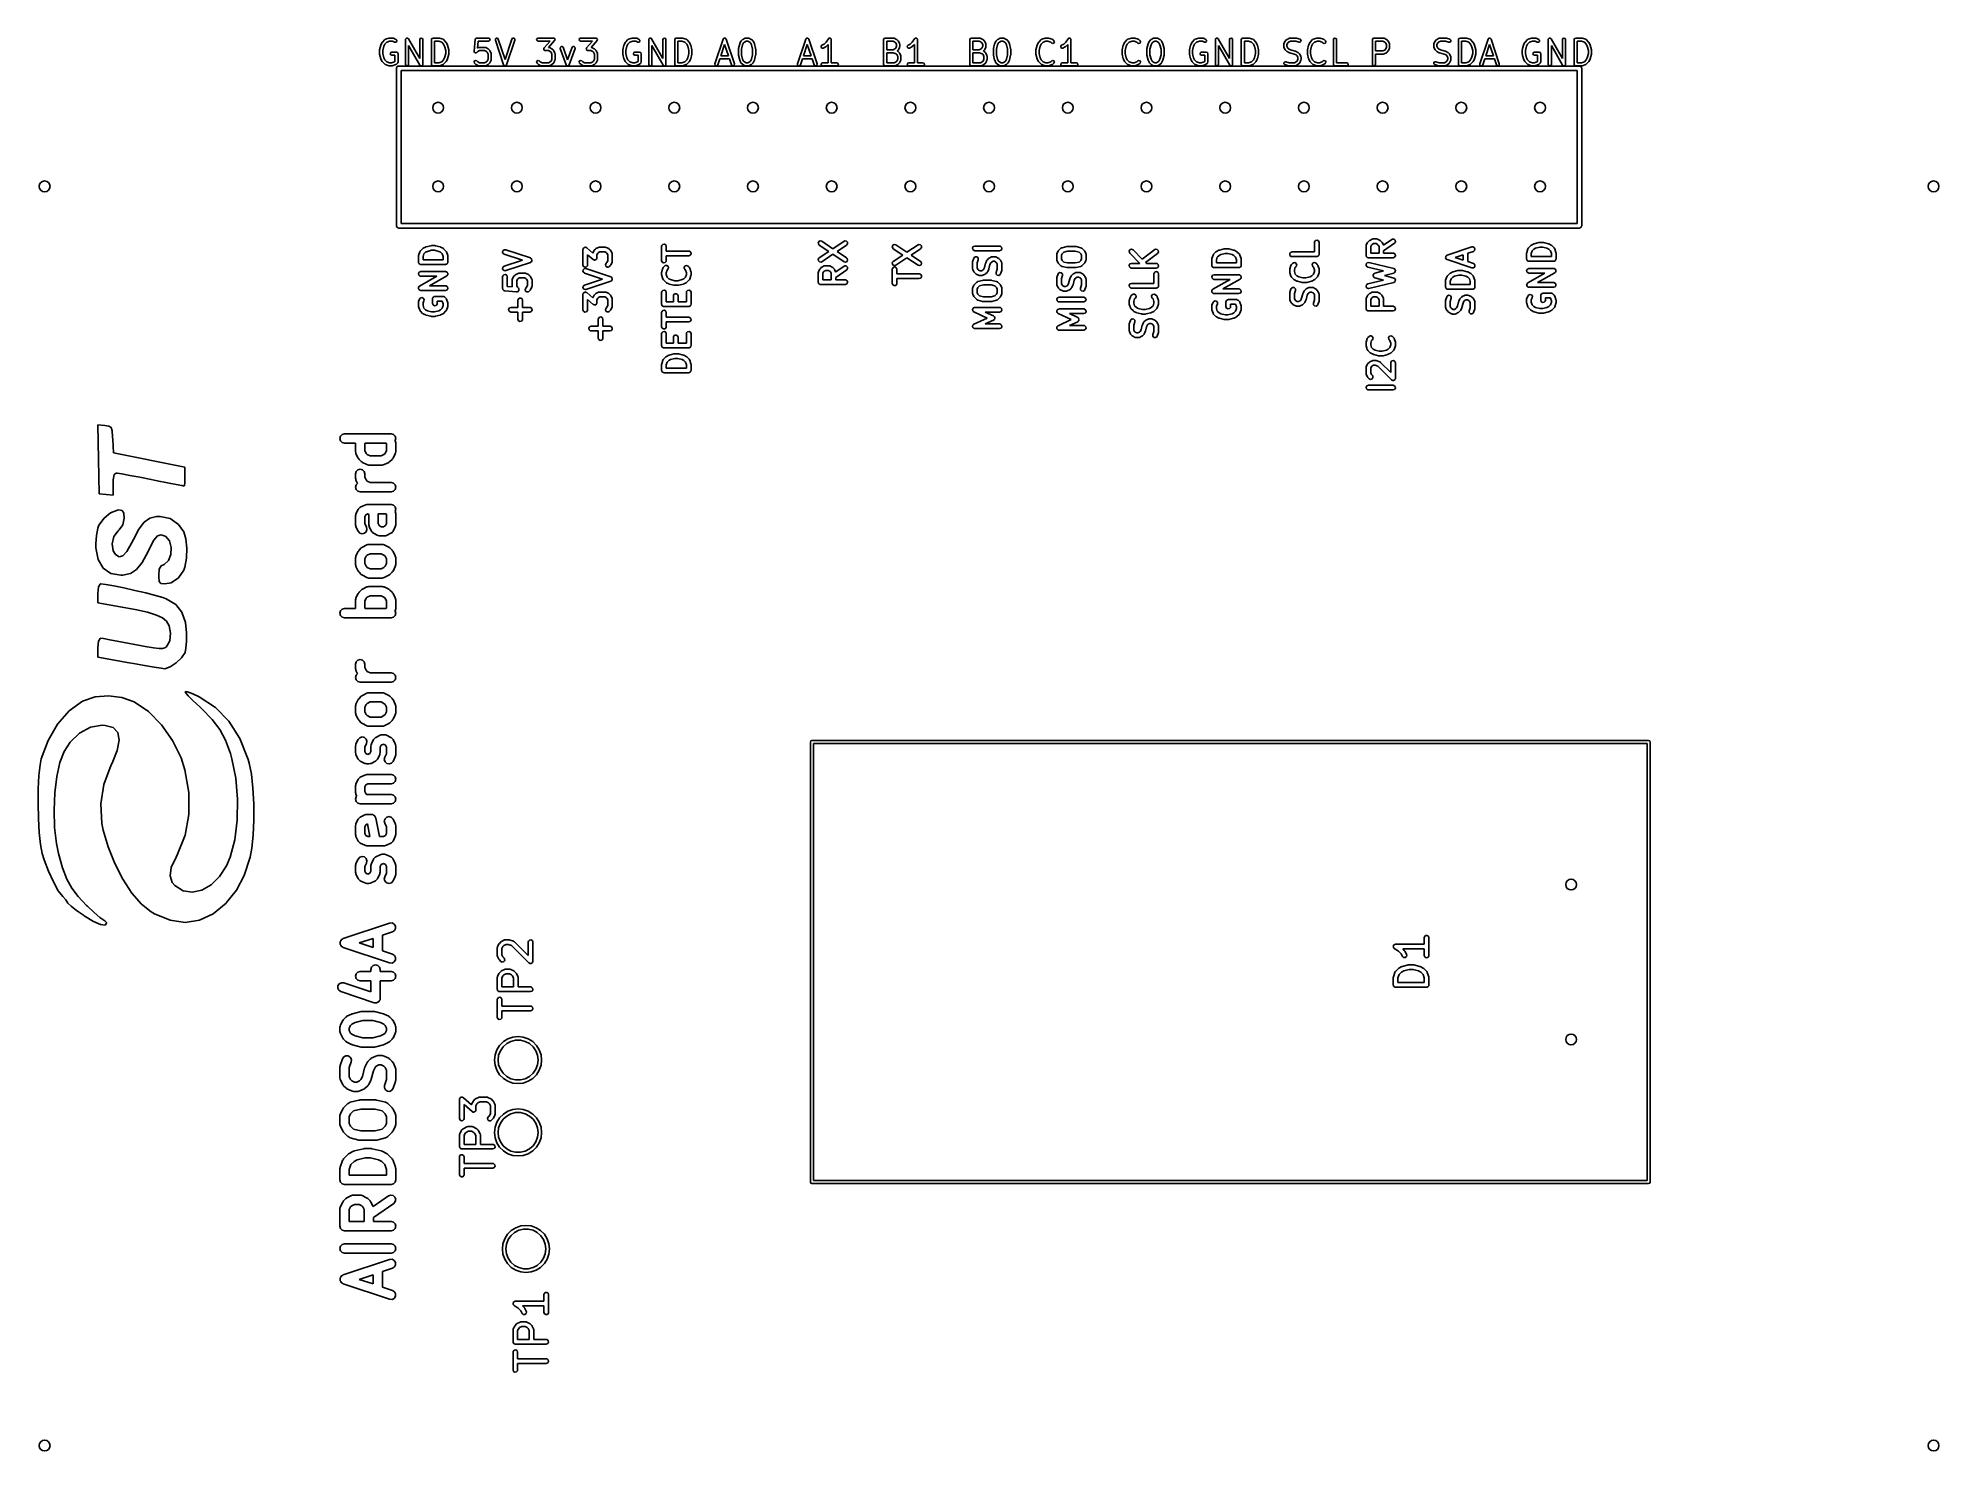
# Model space of a CAD drawing. Extents: x 0.39 to 2.81, y 0.39 to 2.19.
import ezdxf

# ---------------------------------------------------------------- set-up
doc = ezdxf.new("R2010")
doc.units = 0
doc.header["$MEASUREMENT"] = 0
doc.layers.add('BLACK', color=7, linetype='CONTINUOUS')

msp = doc.modelspace()

# ---------------------------------------------------------------- linework, layer by layer
at = {"layer": 'BLACK', "linetype": 'CONTINUOUS'}
for p, q in [((0.82568, 2.17353), (0.827179, 2.17953)), ((0.827179, 2.17953), (0.827313, 2.17971)), ((0.827313, 2.17971), (0.827329, 2.17994)), ((0.827329, 2.17994), (0.828828, 2.18294)), ((0.828828, 2.18294), (0.829073, 2.18315)), ((0.829073, 2.18315), (0.829197, 2.18345)), ((0.829197, 2.18345), (0.832197, 2.18645)), ((0.830946, 2.17837), (0.829558, 2.17281)), ((0.832207, 2.18089), (0.830946, 2.17837)), ((0.832197, 2.18645), (0.83262, 2.18662)), ((0.834652, 2.18334), (0.832207, 2.18089)), ((0.83262, 2.18662), (0.832966, 2.18692)), ((0.832966, 2.18692), (0.837466, 2.18842)), ((0.838407, 2.18459), (0.834652, 2.18334)), ((0.837466, 2.18842), (0.837789, 2.1884)), ((0.837789, 2.1884), (0.838088, 2.18852)), ((0.838088, 2.18852), (0.842587, 2.18852)), ((0.842123, 2.18459), (0.838407, 2.18459)), ((0.844707, 2.18329), (0.842123, 2.18459)), ((0.842587, 2.18852), (0.843011, 2.18835)), ((0.843011, 2.18835), (0.843468, 2.18832)), ((0.843468, 2.18832), (0.846467, 2.18682)), ((0.84621, 2.18319), (0.844707, 2.18329)), ((0.847348, 2.18418), (0.84621, 2.18319)), ((0.846467, 2.18682), (0.847455, 2.18568)), ((0.847455, 2.18568), (0.847348, 2.18418)), ((0.858617, 2.18656), (0.85872, 2.18681)), ((0.858617, 2.15506), (0.858617, 2.18656)), ((0.858686, 2.18707), (0.858998, 2.18748)), ((0.85872, 2.18681), (0.858686, 2.18707)), ((0.858998, 2.18748), (0.859193, 2.18795)), ((0.859193, 2.18795), (0.859443, 2.18805)), ((0.859443, 2.18805), (0.859609, 2.18826)), ((0.859609, 2.18826), (0.860114, 2.18833)), ((0.860114, 2.18833), (0.860585, 2.18852)), ((0.860585, 2.18852), (0.860835, 2.18842)), ((0.860835, 2.18842), (0.861103, 2.18845)), ((0.861103, 2.18845), (0.861506, 2.18814)), ((0.861506, 2.18814), (0.861977, 2.18795)), ((0.861977, 2.18795), (0.862081, 2.1877)), ((0.862081, 2.1877), (0.862294, 2.18753)), ((0.862294, 2.18753), (0.876614, 2.16247)), ((0.876874, 2.15408), (0.862554, 2.17914)), ((0.862554, 2.17914), (0.862554, 2.15506)), ((0.876614, 2.18656), (0.877191, 2.18795)), ((0.876614, 2.16247), (0.876614, 2.18656)), ((0.877191, 2.18795), (0.878583, 2.18852)), ((0.878583, 2.18852), (0.879975, 2.18795)), ((0.879975, 2.18795), (0.880551, 2.18656)), ((0.880551, 2.18656), (0.880551, 2.15506)), ((0.891613, 2.18656), (0.892189, 2.18795)), ((0.891613, 2.15506), (0.891613, 2.18656)), ((0.892189, 2.18795), (0.893581, 2.18852)), ((0.893581, 2.18852), (0.90108, 2.18852)), ((0.900761, 2.18459), (0.89555, 2.18459)), ((0.89555, 2.18459), (0.89555, 2.15703)), ((0.904516, 2.18334), (0.900761, 2.18459)), ((0.90108, 2.18852), (0.901379, 2.1884)), ((0.901379, 2.1884), (0.901703, 2.18842)), ((0.901703, 2.18842), (0.906202, 2.18692)), ((0.906961, 2.18089), (0.904516, 2.18334)), ((0.906202, 2.18692), (0.906548, 2.18662)), ((0.906548, 2.18662), (0.906972, 2.18645)), ((0.908222, 2.17837), (0.906961, 2.18089)), ((0.906972, 2.18645), (0.909971, 2.18345)), ((0.90961, 2.17281), (0.908222, 2.17837)), ((0.909971, 2.18345), (0.910095, 2.18315)), ((0.910095, 2.18315), (0.91034, 2.18294)), ((0.91034, 2.18294), (0.91184, 2.17994)), ((0.91184, 2.17994), (0.911856, 2.17971)), ((0.911856, 2.17971), (0.911989, 2.17953)), ((0.911989, 2.17953), (0.913489, 2.17353)), ((0.945616, 2.17175), (0.947115, 2.18675)), ((0.947115, 2.18675), (0.947429, 2.18734)), ((0.947429, 2.18734), (0.947682, 2.18795)), ((0.947682, 2.18795), (0.947778, 2.18799)), ((0.947778, 2.18799), (0.947828, 2.18808)), ((0.947828, 2.18808), (0.948462, 2.18827)), ((0.948462, 2.18827), (0.949074, 2.18852)), ((0.949074, 2.18852), (0.964072, 2.18852)), ((0.950856, 2.18459), (0.949967, 2.1757)), ((0.949967, 2.1757), (0.951193, 2.17632)), ((0.964072, 2.18459), (0.950856, 2.18459)), ((0.951193, 2.17632), (0.95165, 2.17635)), ((0.95165, 2.17635), (0.952074, 2.17653)), ((0.952074, 2.17653), (0.959573, 2.17653)), ((0.959573, 2.17653), (0.959996, 2.17635)), ((0.959996, 2.17635), (0.960453, 2.17632)), ((0.960453, 2.17632), (0.963453, 2.17482)), ((0.963453, 2.17482), (0.963665, 2.17457)), ((0.963665, 2.17457), (0.963964, 2.17445)), ((0.963964, 2.17445), (0.965464, 2.17295)), ((0.964072, 2.18852), (0.965464, 2.18795)), ((0.965464, 2.18516), (0.964072, 2.18459)), ((0.965464, 2.18795), (0.966041, 2.18656)), ((0.966041, 2.18656), (0.965464, 2.18516)), ((0.972704, 2.18593), (0.97281, 2.18744)), ((0.983202, 2.15444), (0.972704, 2.18593)), ((0.97281, 2.18744), (0.973949, 2.18842)), ((0.973949, 2.18842), (0.975451, 2.18832)), ((0.975451, 2.18832), (0.976438, 2.18718)), ((0.976438, 2.18718), (0.98507, 2.16128)), ((0.98507, 2.16128), (0.993701, 2.18718)), ((0.997436, 2.18593), (0.986937, 2.15444)), ((0.993701, 2.18718), (0.994688, 2.18832)), ((0.994688, 2.18832), (0.996191, 2.18842)), ((0.996191, 2.18842), (0.997329, 2.18744)), ((0.997329, 2.18744), (0.997436, 2.18593)), ((1.0251, 2.18656), (1.02567, 2.18795)), ((1.02567, 2.18516), (1.0251, 2.18656)), ((1.02567, 2.18795), (1.02706, 2.18852)), ((1.02706, 2.18459), (1.02567, 2.18516)), ((1.02706, 2.18852), (1.04656, 2.18852)), ((1.04222, 2.18459), (1.02706, 2.18459)), ((1.03409, 2.17456), (1.03436, 2.1752)), ((1.03412, 2.17449), (1.03409, 2.17456)), ((1.0341, 2.17443), (1.03412, 2.17449)), ((1.03441, 2.1738), (1.0341, 2.17443)), ((1.03436, 2.1752), (1.03458, 2.17585)), ((1.03467, 2.17316), (1.03441, 2.1738)), ((1.03458, 2.17585), (1.04222, 2.18459)), ((1.04804, 2.18526), (1.0404, 2.17653)), ((1.0404, 2.17653), (1.04056, 2.17653)), ((1.04056, 2.17653), (1.04099, 2.17635)), ((1.04099, 2.17635), (1.04144, 2.17632)), ((1.04144, 2.17632), (1.04444, 2.17482)), ((1.04444, 2.17482), (1.04465, 2.17457)), ((1.04465, 2.17457), (1.04495, 2.17445)), ((1.04495, 2.17445), (1.04645, 2.17295)), ((1.04656, 2.18852), (1.0472, 2.18826)), ((1.0472, 2.18826), (1.04786, 2.18804)), ((1.04786, 2.18804), (1.04789, 2.18797)), ((1.04789, 2.18797), (1.04795, 2.18795)), ((1.04795, 2.18795), (1.04822, 2.18731)), ((1.04827, 2.18592), (1.04804, 2.18526)), ((1.04822, 2.18731), (1.04853, 2.18669)), ((1.04853, 2.18656), (1.04827, 2.18592)), ((1.04853, 2.18669), (1.0485, 2.18662)), ((1.0485, 2.18662), (1.04853, 2.18656)), ((1.05521, 2.17539), (1.05528, 2.1769)), ((1.06271, 2.1544), (1.05521, 2.17539)), ((1.05528, 2.1769), (1.0564, 2.17791)), ((1.0564, 2.17791), (1.0579, 2.17784)), ((1.0579, 2.17784), (1.05891, 2.17672)), ((1.05891, 2.17672), (1.06456, 2.16091)), ((1.06456, 2.16091), (1.07021, 2.17672)), ((1.07391, 2.17539), (1.06641, 2.1544)), ((1.07021, 2.17672), (1.07122, 2.17784)), ((1.07122, 2.17784), (1.07272, 2.17791)), ((1.07272, 2.17791), (1.07384, 2.1769)), ((1.07384, 2.1769), (1.07391, 2.17539)), ((1.07909, 2.18656), (1.07967, 2.18795)), ((1.07967, 2.18516), (1.07909, 2.18656)), ((1.07967, 2.18795), (1.08106, 2.18852)), ((1.08106, 2.18459), (1.07967, 2.18516)), ((1.08106, 2.18852), (1.10056, 2.18852)), ((1.09622, 2.18459), (1.08106, 2.18459)), ((1.08809, 2.17456), (1.08835, 2.1752)), ((1.08811, 2.17449), (1.08809, 2.17456)), ((1.08809, 2.17443), (1.08811, 2.17449)), ((1.0884, 2.1738), (1.08809, 2.17443)), ((1.08835, 2.1752), (1.08858, 2.17585)), ((1.08866, 2.17316), (1.0884, 2.1738)), ((1.08858, 2.17585), (1.09622, 2.18459)), ((1.10204, 2.18526), (1.09439, 2.17653)), ((1.09439, 2.17653), (1.09456, 2.17653)), ((1.09456, 2.17653), (1.09498, 2.17635)), ((1.09498, 2.17635), (1.09544, 2.17632)), ((1.09544, 2.17632), (1.09844, 2.17482)), ((1.09844, 2.17482), (1.09865, 2.17457)), ((1.09865, 2.17457), (1.09895, 2.17445)), ((1.09895, 2.17445), (1.10045, 2.17295)), ((1.10056, 2.18852), (1.1012, 2.18826)), ((1.1012, 2.18826), (1.10185, 2.18804)), ((1.10185, 2.18804), (1.10188, 2.18797)), ((1.10188, 2.18797), (1.10195, 2.18795)), ((1.10195, 2.18795), (1.10221, 2.18731)), ((1.10226, 2.18592), (1.10204, 2.18526)), ((1.10221, 2.18731), (1.10252, 2.18669)), ((1.10252, 2.18656), (1.10226, 2.18592)), ((1.10252, 2.18669), (1.1025, 2.18662)), ((1.1025, 2.18662), (1.10252, 2.18656)), ((1.13464, 2.17353), (1.13614, 2.17953)), ((1.13614, 2.17953), (1.13627, 2.17971)), ((1.13627, 2.17971), (1.13629, 2.17994)), ((1.13629, 2.17994), (1.13779, 2.18294)), ((1.13779, 2.18294), (1.13803, 2.18315)), ((1.13803, 2.18315), (1.13816, 2.18345)), ((1.13816, 2.18345), (1.14116, 2.18645)), ((1.13991, 2.17837), (1.13852, 2.17281)), ((1.14117, 2.18089), (1.13991, 2.17837)), ((1.14116, 2.18645), (1.14158, 2.18662)), ((1.14361, 2.18334), (1.14117, 2.18089)), ((1.14158, 2.18662), (1.14193, 2.18692)), ((1.14193, 2.18692), (1.14643, 2.18842)), ((1.14737, 2.18459), (1.14361, 2.18334)), ((1.14643, 2.18842), (1.14675, 2.1884)), ((1.14675, 2.1884), (1.14705, 2.18852)), ((1.14705, 2.18852), (1.15155, 2.18852)), ((1.15108, 2.18459), (1.14737, 2.18459)), ((1.15367, 2.18329), (1.15108, 2.18459)), ((1.15155, 2.18852), (1.15197, 2.18835)), ((1.15197, 2.18835), (1.15243, 2.18832)), ((1.15243, 2.18832), (1.15543, 2.18682)), ((1.15517, 2.18319), (1.15367, 2.18329)), ((1.15631, 2.18418), (1.15517, 2.18319)), ((1.15543, 2.18682), (1.15642, 2.18568)), ((1.15642, 2.18568), (1.15631, 2.18418)), ((1.16758, 2.18656), (1.16768, 2.18681)), ((1.16758, 2.15506), (1.16758, 2.18656)), ((1.16765, 2.18707), (1.16796, 2.18748)), ((1.16768, 2.18681), (1.16765, 2.18707)), ((1.16796, 2.18748), (1.16815, 2.18795)), ((1.16815, 2.18795), (1.1684, 2.18805)), ((1.1684, 2.18805), (1.16857, 2.18826)), ((1.16857, 2.18826), (1.16908, 2.18833)), ((1.16908, 2.18833), (1.16955, 2.18852)), ((1.16955, 2.18852), (1.1698, 2.18842)), ((1.1698, 2.18842), (1.17006, 2.18845)), ((1.17006, 2.18845), (1.17047, 2.18814)), ((1.17047, 2.18814), (1.17094, 2.18795)), ((1.17094, 2.18795), (1.17104, 2.1877)), ((1.17104, 2.1877), (1.17126, 2.18753)), ((1.17126, 2.18753), (1.18558, 2.16247)), ((1.18584, 2.15408), (1.17152, 2.17914)), ((1.17152, 2.17914), (1.17152, 2.15506)), ((1.18558, 2.18656), (1.18615, 2.18795)), ((1.18558, 2.16247), (1.18558, 2.18656)), ((1.18615, 2.18795), (1.18754, 2.18852)), ((1.18754, 2.18852), (1.18894, 2.18795)), ((1.18894, 2.18795), (1.18951, 2.18656)), ((1.18951, 2.18656), (1.18951, 2.15506)), ((1.20057, 2.18656), (1.20115, 2.18795)), ((1.20057, 2.15506), (1.20057, 2.18656)), ((1.20115, 2.18795), (1.20254, 2.18852)), ((1.20254, 2.18852), (1.21004, 2.18852)), ((1.20972, 2.18459), (1.20451, 2.18459)), ((1.20451, 2.18459), (1.20451, 2.15703)), ((1.21348, 2.18334), (1.20972, 2.18459)), ((1.21004, 2.18852), (1.21034, 2.1884)), ((1.21034, 2.1884), (1.21066, 2.18842)), ((1.21066, 2.18842), (1.21516, 2.18692)), ((1.21592, 2.18089), (1.21348, 2.18334)), ((1.21516, 2.18692), (1.21551, 2.18662)), ((1.21551, 2.18662), (1.21593, 2.18645)), ((1.21718, 2.17837), (1.21592, 2.18089)), ((1.21593, 2.18645), (1.21893, 2.18345)), ((1.21857, 2.17281), (1.21718, 2.17837)), ((1.21893, 2.18345), (1.21906, 2.18315)), ((1.21906, 2.18315), (1.2193, 2.18294)), ((1.2193, 2.18294), (1.2208, 2.17994)), ((1.2208, 2.17994), (1.22082, 2.17971)), ((1.22082, 2.17971), (1.22095, 2.17953)), ((1.22095, 2.17953), (1.22245, 2.17353)), ((1.25167, 2.15568), (1.26217, 2.18718)), ((1.26403, 2.18033), (1.25927, 2.16603)), ((1.26217, 2.18718), (1.26226, 2.18729)), ((1.26226, 2.18729), (1.26227, 2.18744)), ((1.26227, 2.18744), (1.26275, 2.18784)), ((1.26275, 2.18784), (1.26315, 2.18832)), ((1.26315, 2.18832), (1.2633, 2.18833)), ((1.2633, 2.18833), (1.26341, 2.18842)), ((1.26341, 2.18842), (1.26403, 2.18838)), ((1.26403, 2.18838), (1.26466, 2.18842)), ((1.2688, 2.16603), (1.26403, 2.18033)), ((1.26466, 2.18842), (1.26477, 2.18833)), ((1.26477, 2.18833), (1.26492, 2.18832)), ((1.26492, 2.18832), (1.26532, 2.18784)), ((1.26532, 2.18784), (1.2658, 2.18744)), ((1.2658, 2.18744), (1.26581, 2.18729)), ((1.26581, 2.18729), (1.2659, 2.18718)), ((1.2659, 2.18718), (1.2764, 2.15568)), ((1.28156, 2.17456), (1.28166, 2.17479)), ((1.28156, 2.16706), (1.28156, 2.17456)), ((1.28162, 2.17503), (1.28312, 2.18103)), ((1.28166, 2.17479), (1.28162, 2.17503)), ((1.28312, 2.18103), (1.28326, 2.18121)), ((1.28326, 2.18121), (1.28327, 2.18144)), ((1.28327, 2.18144), (1.28477, 2.18444)), ((1.28477, 2.18444), (1.28502, 2.18465)), ((1.28502, 2.18465), (1.28514, 2.18495)), ((1.28514, 2.18495), (1.28664, 2.18645)), ((1.28689, 2.17987), (1.2855, 2.17431)), ((1.2855, 2.17431), (1.2855, 2.1673)), ((1.28664, 2.18645), (1.28694, 2.18657)), ((1.28815, 2.18239), (1.28689, 2.17987)), ((1.28694, 2.18657), (1.28715, 2.18682)), ((1.28715, 2.18682), (1.29015, 2.18832)), ((1.2892, 2.18344), (1.28815, 2.18239)), ((1.2915, 2.18459), (1.2892, 2.18344)), ((1.29015, 2.18832), (1.29061, 2.18835)), ((1.29061, 2.18835), (1.29103, 2.18852)), ((1.29103, 2.18852), (1.29403, 2.18852)), ((1.29357, 2.18459), (1.2915, 2.18459)), ((1.29586, 2.18344), (1.29357, 2.18459)), ((1.29403, 2.18852), (1.29445, 2.18835)), ((1.29445, 2.18835), (1.29491, 2.18832)), ((1.29491, 2.18832), (1.29791, 2.18682)), ((1.29691, 2.18239), (1.29586, 2.18344)), ((1.29817, 2.17987), (1.29691, 2.18239)), ((1.29791, 2.18682), (1.29812, 2.18657)), ((1.29812, 2.18657), (1.29842, 2.18645)), ((1.29956, 2.17431), (1.29817, 2.17987)), ((1.29842, 2.18645), (1.29992, 2.18495)), ((1.29956, 2.1673), (1.29956, 2.17431)), ((1.29992, 2.18495), (1.30005, 2.18465)), ((1.30005, 2.18465), (1.30029, 2.18444)), ((1.30029, 2.18444), (1.30179, 2.18144)), ((1.30179, 2.18144), (1.30181, 2.18121)), ((1.30181, 2.18121), (1.30194, 2.18103)), ((1.30194, 2.18103), (1.30344, 2.17503)), ((1.30344, 2.17503), (1.3034, 2.17479)), ((1.3034, 2.17479), (1.3035, 2.17456)), ((1.3035, 2.17456), (1.3035, 2.16706)), ((1.35666, 2.15568), (1.36715, 2.18718)), ((1.36902, 2.18033), (1.36425, 2.16603)), ((1.36715, 2.18718), (1.36725, 2.18729)), ((1.36725, 2.18729), (1.36726, 2.18744)), ((1.36726, 2.18744), (1.36773, 2.18784)), ((1.36773, 2.18784), (1.36814, 2.18832)), ((1.36814, 2.18832), (1.36829, 2.18833)), ((1.36829, 2.18833), (1.3684, 2.18842)), ((1.3684, 2.18842), (1.36902, 2.18838)), ((1.36902, 2.18838), (1.36964, 2.18842)), ((1.37379, 2.16603), (1.36902, 2.18033)), ((1.36964, 2.18842), (1.36976, 2.18833)), ((1.36976, 2.18833), (1.3699, 2.18832)), ((1.3699, 2.18832), (1.37031, 2.18784)), ((1.37031, 2.18784), (1.37078, 2.18744)), ((1.37078, 2.18744), (1.37079, 2.18729)), ((1.37079, 2.18729), (1.37089, 2.18718)), ((1.37089, 2.18718), (1.38139, 2.15568)), ((1.38665, 2.17818), (1.38764, 2.17932)), ((1.38676, 2.17668), (1.38665, 2.17818)), ((1.3879, 2.17569), (1.38676, 2.17668)), ((1.38764, 2.17932), (1.39035, 2.18067)), ((1.3894, 2.1758), (1.3879, 2.17569)), ((1.3924, 2.1773), (1.3894, 2.1758)), ((1.39035, 2.18067), (1.39299, 2.18331)), ((1.39261, 2.17754), (1.3924, 2.1773)), ((1.39291, 2.17766), (1.39261, 2.17754)), ((1.39555, 2.1803), (1.39291, 2.17766)), ((1.39299, 2.18331), (1.39588, 2.18765)), ((1.39555, 2.15703), (1.39555, 2.1803)), ((1.39588, 2.18765), (1.39605, 2.18776)), ((1.39605, 2.18776), (1.39613, 2.18795)), ((1.39613, 2.18795), (1.39666, 2.18817)), ((1.39666, 2.18817), (1.39713, 2.18849)), ((1.39713, 2.18849), (1.39733, 2.18845)), ((1.39733, 2.18845), (1.39752, 2.18852)), ((1.39752, 2.18852), (1.39805, 2.1883)), ((1.39805, 2.1883), (1.39861, 2.18819)), ((1.39861, 2.18819), (1.39872, 2.18802)), ((1.39872, 2.18802), (1.39891, 2.18795)), ((1.39891, 2.18795), (1.39913, 2.18742)), ((1.39913, 2.18742), (1.39945, 2.18694)), ((1.39945, 2.18694), (1.39941, 2.18674)), ((1.39941, 2.18674), (1.39949, 2.18656)), ((1.39949, 2.18656), (1.39949, 2.15703)), ((1.46604, 2.18656), (1.46662, 2.18795)), ((1.46604, 2.15506), (1.46604, 2.18656)), ((1.46662, 2.18795), (1.46801, 2.18852)), ((1.46801, 2.18852), (1.47851, 2.18852)), ((1.47804, 2.18459), (1.46998, 2.18459)), ((1.46998, 2.18459), (1.46998, 2.17353)), ((1.48034, 2.18344), (1.47804, 2.18459)), ((1.47804, 2.17353), (1.48034, 2.17467)), ((1.47851, 2.18852), (1.47893, 2.18835)), ((1.47893, 2.18835), (1.47939, 2.18832)), ((1.47939, 2.18832), (1.48239, 2.18682)), ((1.48139, 2.18239), (1.48034, 2.18344)), ((1.48034, 2.17467), (1.48139, 2.17572)), ((1.48254, 2.18009), (1.48139, 2.18239)), ((1.48139, 2.17572), (1.48254, 2.17802)), ((1.48239, 2.18682), (1.4826, 2.18657)), ((1.48254, 2.17802), (1.48254, 2.18009)), ((1.4826, 2.18657), (1.4829, 2.18645)), ((1.4829, 2.18645), (1.4844, 2.18495)), ((1.4844, 2.18495), (1.48452, 2.18465)), ((1.48452, 2.18465), (1.48477, 2.18444)), ((1.48477, 2.18444), (1.48627, 2.18144)), ((1.48627, 2.17668), (1.48477, 2.17368)), ((1.48627, 2.18144), (1.4863, 2.18098)), ((1.4863, 2.17713), (1.48627, 2.17668)), ((1.4863, 2.18098), (1.48648, 2.18056)), ((1.48648, 2.17756), (1.4863, 2.17713)), ((1.48648, 2.18056), (1.48648, 2.17756)), ((1.49614, 2.17818), (1.49713, 2.17932)), ((1.49624, 2.17668), (1.49614, 2.17818)), ((1.49738, 2.17569), (1.49624, 2.17668)), ((1.49713, 2.17932), (1.49984, 2.18067)), ((1.49889, 2.1758), (1.49738, 2.17569)), ((1.50189, 2.1773), (1.49889, 2.1758)), ((1.49984, 2.18067), (1.50248, 2.18331)), ((1.5021, 2.17754), (1.50189, 2.1773)), ((1.5024, 2.17766), (1.5021, 2.17754)), ((1.50504, 2.1803), (1.5024, 2.17766)), ((1.50248, 2.18331), (1.50537, 2.18765)), ((1.50504, 2.15703), (1.50504, 2.1803)), ((1.50537, 2.18765), (1.50554, 2.18776)), ((1.50554, 2.18776), (1.50561, 2.18795)), ((1.50561, 2.18795), (1.50614, 2.18817)), ((1.50614, 2.18817), (1.50662, 2.18849)), ((1.50662, 2.18849), (1.50682, 2.18845)), ((1.50682, 2.18845), (1.507, 2.18852)), ((1.507, 2.18852), (1.50753, 2.1883)), ((1.50753, 2.1883), (1.5081, 2.18819)), ((1.5081, 2.18819), (1.50821, 2.18802)), ((1.50821, 2.18802), (1.5084, 2.18795)), ((1.5084, 2.18795), (1.50862, 2.18742)), ((1.50862, 2.18742), (1.50893, 2.18694)), ((1.50893, 2.18694), (1.5089, 2.18674)), ((1.5089, 2.18674), (1.50897, 2.18656)), ((1.50897, 2.18656), (1.50897, 2.15703)), ((1.57553, 2.18656), (1.5761, 2.18795)), ((1.57553, 2.15506), (1.57553, 2.18656)), ((1.5761, 2.18795), (1.5775, 2.18852)), ((1.5775, 2.18852), (1.58799, 2.18852)), ((1.58753, 2.18459), (1.57946, 2.18459)), ((1.57946, 2.18459), (1.57946, 2.17353)), ((1.58983, 2.18344), (1.58753, 2.18459)), ((1.58753, 2.17353), (1.58983, 2.17467)), ((1.58799, 2.18852), (1.58842, 2.18835)), ((1.58842, 2.18835), (1.58887, 2.18832)), ((1.58887, 2.18832), (1.59187, 2.18682)), ((1.59088, 2.18239), (1.58983, 2.18344)), ((1.58983, 2.17467), (1.59088, 2.17572)), ((1.59203, 2.18009), (1.59088, 2.18239)), ((1.59088, 2.17572), (1.59203, 2.17802)), ((1.59187, 2.18682), (1.59209, 2.18657)), ((1.59203, 2.17802), (1.59203, 2.18009)), ((1.59209, 2.18657), (1.59239, 2.18645)), ((1.59239, 2.18645), (1.59389, 2.18495)), ((1.59389, 2.18495), (1.59401, 2.18465)), ((1.59401, 2.18465), (1.59425, 2.18444)), ((1.59425, 2.18444), (1.59575, 2.18144)), ((1.59575, 2.17668), (1.59425, 2.17368)), ((1.59575, 2.18144), (1.59579, 2.18098)), ((1.59579, 2.17713), (1.59575, 2.17668)), ((1.59579, 2.18098), (1.59596, 2.18056)), ((1.59596, 2.17756), (1.59579, 2.17713)), ((1.59596, 2.18056), (1.59596, 2.17756)), ((1.60552, 2.17456), (1.60562, 2.17479)), ((1.60552, 2.16706), (1.60552, 2.17456)), ((1.60558, 2.17503), (1.60708, 2.18103)), ((1.60562, 2.17479), (1.60558, 2.17503)), ((1.60708, 2.18103), (1.60722, 2.18121)), ((1.60722, 2.18121), (1.60723, 2.18144)), ((1.60723, 2.18144), (1.60873, 2.18444)), ((1.60873, 2.18444), (1.60898, 2.18465)), ((1.60898, 2.18465), (1.6091, 2.18495)), ((1.6091, 2.18495), (1.6106, 2.18645)), ((1.61085, 2.17987), (1.60946, 2.17431)), ((1.60946, 2.17431), (1.60946, 2.1673)), ((1.6106, 2.18645), (1.6109, 2.18657)), ((1.61211, 2.18239), (1.61085, 2.17987)), ((1.6109, 2.18657), (1.61111, 2.18682)), ((1.61111, 2.18682), (1.61411, 2.18832)), ((1.61316, 2.18344), (1.61211, 2.18239)), ((1.61546, 2.18459), (1.61316, 2.18344)), ((1.61411, 2.18832), (1.61457, 2.18835)), ((1.61457, 2.18835), (1.61499, 2.18852)), ((1.61499, 2.18852), (1.61799, 2.18852)), ((1.61753, 2.18459), (1.61546, 2.18459)), ((1.61982, 2.18344), (1.61753, 2.18459)), ((1.61799, 2.18852), (1.61841, 2.18835)), ((1.61841, 2.18835), (1.61887, 2.18832)), ((1.61887, 2.18832), (1.62187, 2.18682)), ((1.62087, 2.18239), (1.61982, 2.18344)), ((1.62213, 2.17987), (1.62087, 2.18239)), ((1.62187, 2.18682), (1.62208, 2.18657)), ((1.62208, 2.18657), (1.62238, 2.18645)), ((1.62352, 2.17431), (1.62213, 2.17987)), ((1.62238, 2.18645), (1.62388, 2.18495)), ((1.62352, 2.1673), (1.62352, 2.17431)), ((1.62388, 2.18495), (1.62401, 2.18465)), ((1.62401, 2.18465), (1.62425, 2.18444)), ((1.62425, 2.18444), (1.62575, 2.18144)), ((1.62575, 2.18144), (1.62577, 2.18121)), ((1.62577, 2.18121), (1.6259, 2.18103)), ((1.6259, 2.18103), (1.6274, 2.17503)), ((1.6274, 2.17503), (1.62736, 2.17479)), ((1.62736, 2.17479), (1.62746, 2.17456)), ((1.62746, 2.17456), (1.62746, 2.16706)), ((1.65958, 2.17353), (1.66108, 2.17953)), ((1.66108, 2.17953), (1.66121, 2.17971)), ((1.66121, 2.17971), (1.66122, 2.17994)), ((1.66122, 2.17994), (1.66272, 2.18294)), ((1.66272, 2.18294), (1.66297, 2.18315)), ((1.66297, 2.18315), (1.66309, 2.18345)), ((1.66309, 2.18345), (1.66609, 2.18645)), ((1.66484, 2.17837), (1.66345, 2.17281)), ((1.6661, 2.18089), (1.66484, 2.17837)), ((1.66609, 2.18645), (1.66652, 2.18662)), ((1.66855, 2.18334), (1.6661, 2.18089)), ((1.66652, 2.18662), (1.66686, 2.18692)), ((1.66686, 2.18692), (1.67136, 2.18842)), ((1.6723, 2.18459), (1.66855, 2.18334)), ((1.67136, 2.18842), (1.67168, 2.1884)), ((1.67168, 2.1884), (1.67198, 2.18852)), ((1.67198, 2.18852), (1.67498, 2.18852)), ((1.67466, 2.18459), (1.6723, 2.18459)), ((1.67842, 2.18334), (1.67466, 2.18459)), ((1.67498, 2.18852), (1.67528, 2.1884)), ((1.67528, 2.1884), (1.67561, 2.18842)), ((1.67561, 2.18842), (1.68011, 2.18692)), ((1.67959, 2.18216), (1.67842, 2.18334)), ((1.68098, 2.18159), (1.67959, 2.18216)), ((1.68011, 2.18692), (1.68045, 2.18662)), ((1.68045, 2.18662), (1.68087, 2.18645)), ((1.68087, 2.18645), (1.68237, 2.18495)), ((1.68237, 2.18216), (1.68098, 2.18159)), ((1.68237, 2.18495), (1.68295, 2.18356)), ((1.68295, 2.18356), (1.68237, 2.18216)), ((1.69111, 2.17818), (1.6921, 2.17932)), ((1.69122, 2.17668), (1.69111, 2.17818)), ((1.69236, 2.17569), (1.69122, 2.17668)), ((1.6921, 2.17932), (1.69481, 2.18067)), ((1.69386, 2.1758), (1.69236, 2.17569)), ((1.69686, 2.1773), (1.69386, 2.1758)), ((1.69481, 2.18067), (1.69745, 2.18331)), ((1.69707, 2.17754), (1.69686, 2.1773)), ((1.69737, 2.17766), (1.69707, 2.17754)), ((1.70001, 2.1803), (1.69737, 2.17766)), ((1.69745, 2.18331), (1.70034, 2.18765)), ((1.70001, 2.15703), (1.70001, 2.1803)), ((1.70034, 2.18765), (1.70051, 2.18776)), ((1.70051, 2.18776), (1.70059, 2.18795)), ((1.70059, 2.18795), (1.70112, 2.18817)), ((1.70112, 2.18817), (1.70159, 2.18849)), ((1.70159, 2.18849), (1.70179, 2.18845)), ((1.70179, 2.18845), (1.70198, 2.18852)), ((1.70198, 2.18852), (1.70251, 2.1883)), ((1.70251, 2.1883), (1.70307, 2.18819)), ((1.70307, 2.18819), (1.70318, 2.18802)), ((1.70318, 2.18802), (1.70337, 2.18795)), ((1.70337, 2.18795), (1.70359, 2.18742)), ((1.70359, 2.18742), (1.70391, 2.18694)), ((1.70391, 2.18694), (1.70387, 2.18674)), ((1.70387, 2.18674), (1.70395, 2.18656)), ((1.70395, 2.18656), (1.70395, 2.15703)), ((1.76906, 2.17353), (1.77056, 2.17953)), ((1.77056, 2.17953), (1.77069, 2.17971)), ((1.77069, 2.17971), (1.77071, 2.17994)), ((1.77071, 2.17994), (1.77221, 2.18294)), ((1.77221, 2.18294), (1.77246, 2.18315)), ((1.77246, 2.18315), (1.77258, 2.18345)), ((1.77258, 2.18345), (1.77558, 2.18645)), ((1.77433, 2.17837), (1.77294, 2.17281)), ((1.77559, 2.18089), (1.77433, 2.17837)), ((1.77558, 2.18645), (1.776, 2.18662)), ((1.77803, 2.18334), (1.77559, 2.18089)), ((1.776, 2.18662), (1.77635, 2.18692)), ((1.77635, 2.18692), (1.78085, 2.18842)), ((1.78179, 2.18459), (1.77803, 2.18334)), ((1.78085, 2.18842), (1.78117, 2.1884)), ((1.78117, 2.1884), (1.78147, 2.18852)), ((1.78147, 2.18852), (1.78447, 2.18852)), ((1.78415, 2.18459), (1.78179, 2.18459)), ((1.78791, 2.18334), (1.78415, 2.18459)), ((1.78447, 2.18852), (1.78477, 2.1884)), ((1.78477, 2.1884), (1.78509, 2.18842)), ((1.78509, 2.18842), (1.78959, 2.18692)), ((1.78908, 2.18216), (1.78791, 2.18334)), ((1.79047, 2.18159), (1.78908, 2.18216)), ((1.78959, 2.18692), (1.78994, 2.18662)), ((1.78994, 2.18662), (1.79036, 2.18645)), ((1.79036, 2.18645), (1.79186, 2.18495)), ((1.79186, 2.18216), (1.79047, 2.18159)), ((1.79186, 2.18495), (1.79244, 2.18356)), ((1.79244, 2.18356), (1.79186, 2.18216)), ((1.8005, 2.17456), (1.80059, 2.17479)), ((1.8005, 2.16706), (1.8005, 2.17456)), ((1.80056, 2.17503), (1.80206, 2.18103)), ((1.80059, 2.17479), (1.80056, 2.17503)), ((1.80206, 2.18103), (1.80219, 2.18121)), ((1.80219, 2.18121), (1.80221, 2.18144)), ((1.80221, 2.18144), (1.80371, 2.18444)), ((1.80371, 2.18444), (1.80395, 2.18465)), ((1.80395, 2.18465), (1.80408, 2.18495)), ((1.80408, 2.18495), (1.80558, 2.18645)), ((1.80582, 2.17987), (1.80444, 2.17431)), ((1.80444, 2.17431), (1.80444, 2.1673)), ((1.80558, 2.18645), (1.80587, 2.18657)), ((1.80709, 2.18239), (1.80582, 2.17987)), ((1.80587, 2.18657), (1.80609, 2.18682)), ((1.80609, 2.18682), (1.80909, 2.18832)), ((1.80813, 2.18344), (1.80709, 2.18239)), ((1.81043, 2.18459), (1.80813, 2.18344)), ((1.80909, 2.18832), (1.80954, 2.18835)), ((1.80954, 2.18835), (1.80997, 2.18852)), ((1.80997, 2.18852), (1.81297, 2.18852)), ((1.8125, 2.18459), (1.81043, 2.18459)), ((1.8148, 2.18344), (1.8125, 2.18459)), ((1.81297, 2.18852), (1.81339, 2.18835)), ((1.81339, 2.18835), (1.81385, 2.18832)), ((1.81385, 2.18832), (1.81685, 2.18682)), ((1.81585, 2.18239), (1.8148, 2.18344)), ((1.81711, 2.17987), (1.81585, 2.18239)), ((1.81685, 2.18682), (1.81706, 2.18657)), ((1.81706, 2.18657), (1.81736, 2.18645)), ((1.8185, 2.17431), (1.81711, 2.17987)), ((1.81736, 2.18645), (1.81886, 2.18495)), ((1.8185, 2.1673), (1.8185, 2.17431)), ((1.81886, 2.18495), (1.81898, 2.18465)), ((1.81898, 2.18465), (1.81923, 2.18444)), ((1.81923, 2.18444), (1.82073, 2.18144)), ((1.82073, 2.18144), (1.82074, 2.18121)), ((1.82074, 2.18121), (1.82088, 2.18103)), ((1.82088, 2.18103), (1.82238, 2.17503)), ((1.82238, 2.17503), (1.82234, 2.17479)), ((1.82234, 2.17479), (1.82243, 2.17456)), ((1.82243, 2.17456), (1.82243, 2.16706)), ((1.85455, 2.17353), (1.85605, 2.17953)), ((1.85605, 2.17953), (1.85618, 2.17971)), ((1.85618, 2.17971), (1.8562, 2.17994)), ((1.8562, 2.17994), (1.8577, 2.18294)), ((1.8577, 2.18294), (1.85794, 2.18315)), ((1.85794, 2.18315), (1.85807, 2.18345)), ((1.85807, 2.18345), (1.86107, 2.18645)), ((1.85982, 2.17837), (1.85843, 2.17281)), ((1.86108, 2.18089), (1.85982, 2.17837)), ((1.86107, 2.18645), (1.86149, 2.18662)), ((1.86352, 2.18334), (1.86108, 2.18089)), ((1.86149, 2.18662), (1.86184, 2.18692)), ((1.86184, 2.18692), (1.86634, 2.18842)), ((1.86728, 2.18459), (1.86352, 2.18334)), ((1.86634, 2.18842), (1.86666, 2.1884)), ((1.86666, 2.1884), (1.86696, 2.18852)), ((1.86696, 2.18852), (1.87146, 2.18852)), ((1.87099, 2.18459), (1.86728, 2.18459)), ((1.87358, 2.18329), (1.87099, 2.18459)), ((1.87146, 2.18852), (1.87188, 2.18835)), ((1.87188, 2.18835), (1.87234, 2.18832)), ((1.87234, 2.18832), (1.87534, 2.18682)), ((1.87508, 2.18319), (1.87358, 2.18329)), ((1.87622, 2.18418), (1.87508, 2.18319)), ((1.87534, 2.18682), (1.87633, 2.18568)), ((1.87633, 2.18568), (1.87622, 2.18418)), ((1.88749, 2.18656), (1.88759, 2.18681)), ((1.88749, 2.15506), (1.88749, 2.18656)), ((1.88756, 2.18707), (1.88787, 2.18748)), ((1.88759, 2.18681), (1.88756, 2.18707)), ((1.88787, 2.18748), (1.88806, 2.18795)), ((1.88806, 2.18795), (1.88831, 2.18805)), ((1.88831, 2.18805), (1.88848, 2.18826)), ((1.88848, 2.18826), (1.88899, 2.18833)), ((1.88899, 2.18833), (1.88946, 2.18852)), ((1.88946, 2.18852), (1.88971, 2.18842)), ((1.88971, 2.18842), (1.88997, 2.18845)), ((1.88997, 2.18845), (1.89038, 2.18814)), ((1.89038, 2.18814), (1.89085, 2.18795)), ((1.89085, 2.18795), (1.89095, 2.1877)), ((1.89095, 2.1877), (1.89117, 2.18753)), ((1.89117, 2.18753), (1.90549, 2.16247)), ((1.90575, 2.15408), (1.89143, 2.17914)), ((1.89143, 2.17914), (1.89143, 2.15506)), ((1.90549, 2.18656), (1.90606, 2.18795)), ((1.90549, 2.16247), (1.90549, 2.18656)), ((1.90606, 2.18795), (1.90745, 2.18852)), ((1.90745, 2.18852), (1.90885, 2.18795)), ((1.90885, 2.18795), (1.90942, 2.18656)), ((1.90942, 2.18656), (1.90942, 2.15506)), ((1.92048, 2.18656), (1.92106, 2.18795)), ((1.92048, 2.15506), (1.92048, 2.18656)), ((1.92106, 2.18795), (1.92245, 2.18852)), ((1.92245, 2.18852), (1.92995, 2.18852)), ((1.92963, 2.18459), (1.92442, 2.18459)), ((1.92442, 2.18459), (1.92442, 2.15703)), ((1.93339, 2.18334), (1.92963, 2.18459)), ((1.92995, 2.18852), (1.93025, 2.1884)), ((1.93025, 2.1884), (1.93057, 2.18842)), ((1.93057, 2.18842), (1.93507, 2.18692)), ((1.93583, 2.18089), (1.93339, 2.18334)), ((1.93507, 2.18692), (1.93542, 2.18662)), ((1.93542, 2.18662), (1.93584, 2.18645)), ((1.93709, 2.17837), (1.93583, 2.18089)), ((1.93584, 2.18645), (1.93884, 2.18345)), ((1.93848, 2.17281), (1.93709, 2.17837)), ((1.93884, 2.18345), (1.93897, 2.18315)), ((1.93897, 2.18315), (1.93921, 2.18294)), ((1.93921, 2.18294), (1.94071, 2.17994)), ((1.94071, 2.17994), (1.94073, 2.17971)), ((1.94073, 2.17971), (1.94086, 2.17953)), ((1.94086, 2.17953), (1.94236, 2.17353)), ((1.97448, 2.18056), (1.97465, 2.18098)), ((1.97448, 2.17756), (1.97448, 2.18056)), ((1.97465, 2.17713), (1.97448, 2.17756)), ((1.97465, 2.18098), (1.97469, 2.18144)), ((1.97469, 2.17668), (1.97465, 2.17713)), ((1.97469, 2.18144), (1.97619, 2.18444)), ((1.97619, 2.17368), (1.97469, 2.17668)), ((1.97619, 2.18444), (1.97643, 2.18465)), ((1.97643, 2.18465), (1.97655, 2.18495)), ((1.97655, 2.18495), (1.97805, 2.18645)), ((1.97805, 2.18645), (1.97835, 2.18657)), ((1.97835, 2.18657), (1.97857, 2.18682)), ((1.97956, 2.18239), (1.97841, 2.18009)), ((1.97841, 2.18009), (1.97841, 2.17802)), ((1.97841, 2.17802), (1.97956, 2.17572)), ((1.97857, 2.18682), (1.98156, 2.18832)), ((1.98061, 2.18344), (1.97956, 2.18239)), ((1.97956, 2.17572), (1.98061, 2.17467)), ((1.98291, 2.18459), (1.98061, 2.18344)), ((1.98061, 2.17467), (1.98313, 2.17341)), ((1.98156, 2.18832), (1.98202, 2.18835)), ((1.98202, 2.18835), (1.98245, 2.18852)), ((1.98245, 2.18852), (1.98994, 2.18852)), ((1.98962, 2.18459), (1.98291, 2.18459)), ((1.99382, 2.18319), (1.98962, 2.18459)), ((1.98994, 2.18852), (1.99024, 2.1884)), ((1.99024, 2.1884), (1.99057, 2.18842)), ((1.99057, 2.18842), (1.99507, 2.18692)), ((1.99532, 2.18329), (1.99382, 2.18319)), ((1.99507, 2.18692), (1.9962, 2.18594)), ((1.99631, 2.18443), (1.99532, 2.18329)), ((1.9962, 2.18594), (1.99631, 2.18443)), ((2.00453, 2.17353), (2.00603, 2.17953)), ((2.00603, 2.17953), (2.00617, 2.17971)), ((2.00617, 2.17971), (2.00618, 2.17994)), ((2.00618, 2.17994), (2.00768, 2.18294)), ((2.00768, 2.18294), (2.00793, 2.18315)), ((2.00793, 2.18315), (2.00805, 2.18345)), ((2.00805, 2.18345), (2.01105, 2.18645)), ((2.0098, 2.17837), (2.00841, 2.17281)), ((2.01106, 2.18089), (2.0098, 2.17837)), ((2.01105, 2.18645), (2.01147, 2.18662)), ((2.0135, 2.18334), (2.01106, 2.18089)), ((2.01147, 2.18662), (2.01182, 2.18692)), ((2.01182, 2.18692), (2.01632, 2.18842)), ((2.01726, 2.18459), (2.0135, 2.18334)), ((2.01632, 2.18842), (2.01664, 2.1884)), ((2.01664, 2.1884), (2.01694, 2.18852)), ((2.01694, 2.18852), (2.01994, 2.18852)), ((2.01962, 2.18459), (2.01726, 2.18459)), ((2.02338, 2.18334), (2.01962, 2.18459)), ((2.01994, 2.18852), (2.02024, 2.1884)), ((2.02024, 2.1884), (2.02056, 2.18842)), ((2.02056, 2.18842), (2.02506, 2.18692)), ((2.02455, 2.18216), (2.02338, 2.18334)), ((2.02594, 2.18159), (2.02455, 2.18216)), ((2.02506, 2.18692), (2.02541, 2.18662)), ((2.02541, 2.18662), (2.02583, 2.18645)), ((2.02583, 2.18645), (2.02733, 2.18495)), ((2.02733, 2.18216), (2.02594, 2.18159)), ((2.02733, 2.18495), (2.02791, 2.18356)), ((2.02791, 2.18356), (2.02733, 2.18216)), ((2.03747, 2.18656), (2.03805, 2.18795)), ((2.03747, 2.15506), (2.03747, 2.18656)), ((2.03805, 2.18795), (2.03944, 2.18852)), ((2.03944, 2.18852), (2.04083, 2.18795)), ((2.04083, 2.18795), (2.04141, 2.18656)), ((2.04141, 2.18656), (2.04141, 2.15703)), ((2.08696, 2.18656), (2.08754, 2.18795)), ((2.08696, 2.15506), (2.08696, 2.18656)), ((2.08754, 2.18795), (2.08893, 2.18852)), ((2.08893, 2.18852), (2.10093, 2.18852)), ((2.10047, 2.18459), (2.0909, 2.18459)), ((2.0909, 2.18459), (2.0909, 2.17203)), ((2.10276, 2.18344), (2.10047, 2.18459)), ((2.10093, 2.18852), (2.10135, 2.18835)), ((2.10135, 2.18835), (2.10181, 2.18832)), ((2.10181, 2.18832), (2.10481, 2.18682)), ((2.10381, 2.18239), (2.10276, 2.18344)), ((2.10276, 2.17318), (2.10381, 2.17422)), ((2.10496, 2.18009), (2.10381, 2.18239)), ((2.10381, 2.17422), (2.10496, 2.17652)), ((2.10481, 2.18682), (2.10502, 2.18657)), ((2.10496, 2.17652), (2.10496, 2.18009)), ((2.10502, 2.18657), (2.10532, 2.18645)), ((2.10532, 2.18645), (2.10682, 2.18495)), ((2.10682, 2.18495), (2.10695, 2.18465)), ((2.10695, 2.18465), (2.10719, 2.18444)), ((2.10719, 2.18444), (2.10869, 2.18144)), ((2.10869, 2.17518), (2.10719, 2.17218)), ((2.10869, 2.18144), (2.10872, 2.18098)), ((2.10872, 2.17563), (2.10869, 2.17518)), ((2.10872, 2.18098), (2.1089, 2.18056)), ((2.1089, 2.17606), (2.10872, 2.17563)), ((2.1089, 2.18056), (2.1089, 2.17606)), ((2.16495, 2.18056), (2.16513, 2.18098)), ((2.16495, 2.17756), (2.16495, 2.18056)), ((2.16513, 2.17713), (2.16495, 2.17756)), ((2.16513, 2.18098), (2.16516, 2.18144)), ((2.16516, 2.17668), (2.16513, 2.17713)), ((2.16516, 2.18144), (2.16666, 2.18444)), ((2.16666, 2.17368), (2.16516, 2.17668)), ((2.16666, 2.18444), (2.16691, 2.18465)), ((2.16691, 2.18465), (2.16703, 2.18495)), ((2.16703, 2.18495), (2.16853, 2.18645)), ((2.16853, 2.18645), (2.16883, 2.18657)), ((2.16883, 2.18657), (2.16904, 2.18682)), ((2.17004, 2.18239), (2.16889, 2.18009)), ((2.16889, 2.18009), (2.16889, 2.17802)), ((2.16889, 2.17802), (2.17004, 2.17572)), ((2.16904, 2.18682), (2.17204, 2.18832)), ((2.17109, 2.18344), (2.17004, 2.18239)), ((2.17004, 2.17572), (2.17109, 2.17467)), ((2.17339, 2.18459), (2.17109, 2.18344)), ((2.17109, 2.17467), (2.17361, 2.17341)), ((2.17204, 2.18832), (2.1725, 2.18835)), ((2.1725, 2.18835), (2.17292, 2.18852)), ((2.17292, 2.18852), (2.18042, 2.18852)), ((2.1801, 2.18459), (2.17339, 2.18459)), ((2.1843, 2.18319), (2.1801, 2.18459)), ((2.18042, 2.18852), (2.18072, 2.1884)), ((2.18072, 2.1884), (2.18104, 2.18842)), ((2.18104, 2.18842), (2.18554, 2.18692)), ((2.1858, 2.18329), (2.1843, 2.18319)), ((2.18554, 2.18692), (2.18668, 2.18594)), ((2.18679, 2.18443), (2.1858, 2.18329)), ((2.18668, 2.18594), (2.18679, 2.18443)), ((2.19645, 2.18656), (2.19703, 2.18795)), ((2.19645, 2.15506), (2.19645, 2.18656)), ((2.19703, 2.18795), (2.19842, 2.18852)), ((2.19842, 2.18852), (2.20592, 2.18852)), ((2.2056, 2.18459), (2.20039, 2.18459)), ((2.20039, 2.18459), (2.20039, 2.15703)), ((2.20935, 2.18334), (2.2056, 2.18459)), ((2.20592, 2.18852), (2.20622, 2.1884)), ((2.20622, 2.1884), (2.20654, 2.18842)), ((2.20654, 2.18842), (2.21104, 2.18692)), ((2.2118, 2.18089), (2.20935, 2.18334)), ((2.21104, 2.18692), (2.21139, 2.18662)), ((2.21139, 2.18662), (2.21181, 2.18645)), ((2.21306, 2.17837), (2.2118, 2.18089)), ((2.21181, 2.18645), (2.21481, 2.18345)), ((2.21445, 2.17281), (2.21306, 2.17837)), ((2.21481, 2.18345), (2.21493, 2.18315)), ((2.21493, 2.18315), (2.21518, 2.18294)), ((2.21518, 2.18294), (2.21668, 2.17994)), ((2.21668, 2.17994), (2.21669, 2.17971)), ((2.21669, 2.17971), (2.21683, 2.17953)), ((2.21683, 2.17953), (2.21833, 2.17353)), ((2.22355, 2.15568), (2.23405, 2.18718)), ((2.23591, 2.18033), (2.23115, 2.16603)), ((2.23405, 2.18718), (2.23414, 2.18729)), ((2.23414, 2.18729), (2.23415, 2.18744)), ((2.23415, 2.18744), (2.23462, 2.18784)), ((2.23462, 2.18784), (2.23503, 2.18832)), ((2.23503, 2.18832), (2.23518, 2.18833)), ((2.23518, 2.18833), (2.23529, 2.18842)), ((2.23529, 2.18842), (2.23591, 2.18838)), ((2.23591, 2.18838), (2.23654, 2.18842)), ((2.24068, 2.16603), (2.23591, 2.18033)), ((2.23654, 2.18842), (2.23665, 2.18833)), ((2.23665, 2.18833), (2.23679, 2.18832)), ((2.23679, 2.18832), (2.2372, 2.18784)), ((2.2372, 2.18784), (2.23767, 2.18744)), ((2.23767, 2.18744), (2.23768, 2.18729)), ((2.23768, 2.18729), (2.23778, 2.18718)), ((2.23778, 2.18718), (2.24828, 2.15568)), ((2.2775, 2.17353), (2.279, 2.17953)), ((2.279, 2.17953), (2.27913, 2.17971)), ((2.27913, 2.17971), (2.27915, 2.17994)), ((2.27915, 2.17994), (2.28065, 2.18294)), ((2.28065, 2.18294), (2.28089, 2.18315)), ((2.28089, 2.18315), (2.28102, 2.18345)), ((2.28102, 2.18345), (2.28402, 2.18645)), ((2.28277, 2.17837), (2.28138, 2.17281)), ((2.28403, 2.18089), (2.28277, 2.17837)), ((2.28402, 2.18645), (2.28444, 2.18662)), ((2.28647, 2.18334), (2.28403, 2.18089)), ((2.28444, 2.18662), (2.28478, 2.18692)), ((2.28478, 2.18692), (2.28928, 2.18842)), ((2.29023, 2.18459), (2.28647, 2.18334)), ((2.28928, 2.18842), (2.28961, 2.1884)), ((2.28961, 2.1884), (2.28991, 2.18852)), ((2.28991, 2.18852), (2.29441, 2.18852)), ((2.29394, 2.18459), (2.29023, 2.18459)), ((2.29653, 2.18329), (2.29394, 2.18459)), ((2.29441, 2.18852), (2.29483, 2.18835)), ((2.29483, 2.18835), (2.29529, 2.18832)), ((2.29529, 2.18832), (2.29829, 2.18682)), ((2.29803, 2.18319), (2.29653, 2.18329)), ((2.29917, 2.18418), (2.29803, 2.18319)), ((2.29829, 2.18682), (2.29927, 2.18568)), ((2.29927, 2.18568), (2.29917, 2.18418)), ((2.31044, 2.18656), (2.31054, 2.18681)), ((2.31044, 2.15506), (2.31044, 2.18656)), ((2.3105, 2.18707), (2.31082, 2.18748)), ((2.31054, 2.18681), (2.3105, 2.18707)), ((2.31082, 2.18748), (2.31101, 2.18795)), ((2.31101, 2.18795), (2.31126, 2.18805)), ((2.31126, 2.18805), (2.31143, 2.18826)), ((2.31143, 2.18826), (2.31193, 2.18833)), ((2.31193, 2.18833), (2.3124, 2.18852)), ((2.3124, 2.18852), (2.31265, 2.18842)), ((2.31265, 2.18842), (2.31292, 2.18845)), ((2.31292, 2.18845), (2.31332, 2.18814)), ((2.31332, 2.18814), (2.3138, 2.18795)), ((2.3138, 2.18795), (2.3139, 2.1877)), ((2.3139, 2.1877), (2.31411, 2.18753)), ((2.31411, 2.18753), (2.32843, 2.16247)), ((2.32869, 2.15408), (2.31437, 2.17914)), ((2.31437, 2.17914), (2.31437, 2.15506)), ((2.32843, 2.18656), (2.32901, 2.18795)), ((2.32843, 2.16247), (2.32843, 2.18656)), ((2.32901, 2.18795), (2.3304, 2.18852)), ((2.3304, 2.18852), (2.33179, 2.18795)), ((2.33179, 2.18795), (2.33237, 2.18656)), ((2.33237, 2.18656), (2.33237, 2.15506)), ((2.34343, 2.18656), (2.34401, 2.18795)), ((2.34343, 2.15506), (2.34343, 2.18656)), ((2.34401, 2.18795), (2.3454, 2.18852)), ((2.3454, 2.18852), (2.3529, 2.18852)), ((2.35258, 2.18459), (2.34737, 2.18459)), ((2.34737, 2.18459), (2.34737, 2.15703)), ((2.35633, 2.18334), (2.35258, 2.18459)), ((2.3529, 2.18852), (2.3532, 2.1884)), ((2.3532, 2.1884), (2.35352, 2.18842)), ((2.35352, 2.18842), (2.35802, 2.18692)), ((2.35878, 2.18089), (2.35633, 2.18334)), ((2.35802, 2.18692), (2.35837, 2.18662)), ((2.35837, 2.18662), (2.35879, 2.18645)), ((2.36004, 2.17837), (2.35878, 2.18089)), ((2.35879, 2.18645), (2.36179, 2.18345)), ((2.36143, 2.17281), (2.36004, 2.17837)), ((2.36179, 2.18345), (2.36191, 2.18315)), ((2.36191, 2.18315), (2.36216, 2.18294)), ((2.36216, 2.18294), (2.36366, 2.17994)), ((2.36366, 2.17994), (2.36367, 2.17971)), ((2.36367, 2.17971), (2.36381, 2.17953)), ((2.36381, 2.17953), (2.36531, 2.17353)), ((0.825621, 2.17306), (0.825716, 2.17329)), ((0.825621, 2.16856), (0.825621, 2.17306)), ((0.825716, 2.16833), (0.825621, 2.16856)), ((0.825716, 2.17329), (0.82568, 2.17353)), ((0.82568, 2.16808), (0.825716, 2.16833)), ((0.827179, 2.16208), (0.82568, 2.16808)), ((0.827313, 2.1619), (0.827179, 2.16208)), ((0.827329, 2.16168), (0.827313, 2.1619)), ((0.828828, 2.15868), (0.827329, 2.16168)), ((0.829073, 2.15847), (0.828828, 2.15868)), ((0.829197, 2.15817), (0.829073, 2.15847)), ((0.832197, 2.15517), (0.829197, 2.15817)), ((0.829558, 2.17281), (0.829558, 2.1688)), ((0.829558, 2.1688), (0.830946, 2.16325)), ((0.830946, 2.16325), (0.832207, 2.16072)), ((0.83262, 2.15499), (0.832197, 2.15517)), ((0.832207, 2.16072), (0.834652, 2.15828)), ((0.832966, 2.15469), (0.83262, 2.15499)), ((0.837466, 2.15319), (0.832966, 2.15469)), ((0.834652, 2.15828), (0.838407, 2.15703)), ((0.837789, 2.15321), (0.837466, 2.15319)), ((0.838088, 2.15309), (0.837789, 2.15321)), ((0.841088, 2.15309), (0.838088, 2.15309)), ((0.838407, 2.15703), (0.840768, 2.15703)), ((0.839119, 2.16856), (0.839696, 2.16995)), ((0.839696, 2.16717), (0.839119, 2.16856)), ((0.839696, 2.16995), (0.841088, 2.17053)), ((0.841088, 2.16659), (0.839696, 2.16717)), ((0.840768, 2.15703), (0.844524, 2.15828)), ((0.841088, 2.17053), (0.847087, 2.17053)), ((0.845118, 2.16659), (0.841088, 2.16659)), ((0.841387, 2.15321), (0.841088, 2.15309)), ((0.84171, 2.15319), (0.841387, 2.15321)), ((0.84621, 2.15469), (0.84171, 2.15319)), ((0.844524, 2.15828), (0.845118, 2.15887)), ((0.845118, 2.15887), (0.845118, 2.16659)), ((0.846556, 2.15499), (0.84621, 2.15469)), ((0.846979, 2.15517), (0.846556, 2.15499)), ((0.848479, 2.15667), (0.846979, 2.15517)), ((0.847047, 2.15), (0.847115, 2.15038)), ((0.847047, 1.95), (0.847047, 2.15)), ((0.847087, 2.17053), (0.848479, 2.16995)), ((0.847092, 2.15051), (0.847158, 2.15063)), ((0.847115, 2.15038), (0.847092, 2.15051)), ((0.847158, 2.15063), (0.847225, 2.15101)), ((0.847225, 2.15101), (0.847718, 2.1516)), ((0.847718, 2.1516), (0.848102, 2.15226)), ((0.848102, 2.15226), (0.848352, 2.15235)), ((0.848352, 2.15235), (0.848524, 2.15256)), ((0.848479, 2.16995), (0.849055, 2.16856)), ((0.849055, 2.15806), (0.848479, 2.15667)), ((0.848524, 2.15256), (0.849279, 2.15269)), ((0.849055, 2.16856), (0.849055, 2.15806)), ((0.849055, 2.15806), (0.849055, 2.15806)), ((0.849279, 2.15269), (0.85, 2.15295)), ((0.85, 2.15295), (2.35, 2.15295)), ((0.859193, 2.15367), (0.858617, 2.15506)), ((0.860585, 2.15309), (0.859193, 2.15367)), ((0.861977, 2.15367), (0.860585, 2.15309)), ((0.862554, 2.15506), (0.861977, 2.15367)), ((0.877088, 2.15392), (0.876874, 2.15408)), ((0.877191, 2.15367), (0.877088, 2.15392)), ((0.877662, 2.15347), (0.877191, 2.15367)), ((0.878065, 2.15316), (0.877662, 2.15347)), ((0.878333, 2.15319), (0.878065, 2.15316)), ((0.878583, 2.15309), (0.878333, 2.15319)), ((0.879054, 2.15329), (0.878583, 2.15309)), ((0.87956, 2.15335), (0.879054, 2.15329)), ((0.879725, 2.15356), (0.87956, 2.15335)), ((0.879975, 2.15367), (0.879725, 2.15356)), ((0.88017, 2.15414), (0.879975, 2.15367)), ((0.880482, 2.15454), (0.88017, 2.15414)), ((0.880551, 2.15506), (0.880448, 2.15481)), ((0.880448, 2.15481), (0.880482, 2.15454)), ((0.892189, 2.15367), (0.891613, 2.15506)), ((0.893581, 2.15309), (0.892189, 2.15367)), ((0.90108, 2.15309), (0.893581, 2.15309)), ((0.89555, 2.15703), (0.900761, 2.15703)), ((0.900761, 2.15703), (0.904516, 2.15828)), ((0.901379, 2.15321), (0.90108, 2.15309)), ((0.901703, 2.15319), (0.901379, 2.15321)), ((0.906202, 2.15469), (0.901703, 2.15319)), ((0.904516, 2.15828), (0.906961, 2.16072)), ((0.906548, 2.15499), (0.906202, 2.15469)), ((0.906972, 2.15517), (0.906548, 2.15499)), ((0.906961, 2.16072), (0.908222, 2.16325)), ((0.909971, 2.15817), (0.906972, 2.15517)), ((0.908222, 2.16325), (0.90961, 2.1688)), ((0.90961, 2.1688), (0.90961, 2.17281)), ((0.910095, 2.15847), (0.909971, 2.15817)), ((0.91034, 2.15868), (0.910095, 2.15847)), ((0.91184, 2.16168), (0.91034, 2.15868)), ((0.911856, 2.1619), (0.91184, 2.16168)), ((0.911989, 2.16208), (0.911856, 2.1619)), ((0.913489, 2.16808), (0.911989, 2.16208)), ((0.913489, 2.17353), (0.913452, 2.17329)), ((0.913452, 2.17329), (0.913547, 2.17306)), ((0.913547, 2.16856), (0.913452, 2.16833)), ((0.913452, 2.16833), (0.913489, 2.16808)), ((0.913547, 2.17306), (0.913547, 2.16856)), ((0.945606, 2.17156), (0.945646, 2.17165)), ((0.945859, 2.17095), (0.945606, 2.17156)), ((0.945606, 2.15806), (0.946182, 2.15945)), ((0.946182, 2.15667), (0.945606, 2.15806)), ((0.945646, 2.17165), (0.945616, 2.17175)), ((0.946051, 2.17031), (0.945859, 2.17095)), ((0.946143, 2.17026), (0.946051, 2.17031)), ((0.946182, 2.17017), (0.946143, 2.17026)), ((0.946795, 2.16991), (0.946182, 2.17017)), ((0.946182, 2.15945), (0.947574, 2.16003)), ((0.947682, 2.15517), (0.946182, 2.15667)), ((0.947378, 2.1696), (0.946795, 2.16991)), ((0.947478, 2.16963), (0.947378, 2.1696)), ((0.947574, 2.16959), (0.947478, 2.16963)), ((0.948186, 2.16984), (0.947574, 2.16959)), ((0.947574, 2.16003), (0.948966, 2.15945)), ((0.947982, 2.15504), (0.947682, 2.15517)), ((0.948194, 2.1548), (0.947982, 2.15504)), ((0.948821, 2.17003), (0.948186, 2.16984)), ((0.951193, 2.1533), (0.948194, 2.1548)), ((0.94887, 2.17013), (0.948821, 2.17003)), ((0.948966, 2.17017), (0.94887, 2.17013)), ((0.95024, 2.17144), (0.948966, 2.17017)), ((0.948966, 2.15945), (0.95024, 2.15818)), ((0.952538, 2.17259), (0.95024, 2.17144)), ((0.95024, 2.15818), (0.952538, 2.15703)), ((0.95165, 2.15327), (0.951193, 2.1533)), ((0.952074, 2.15309), (0.95165, 2.15327)), ((0.959573, 2.15309), (0.952074, 2.15309)), ((0.959108, 2.17259), (0.952538, 2.17259)), ((0.952538, 2.15703), (0.959108, 2.15703)), ((0.961406, 2.17144), (0.959108, 2.17259)), ((0.959108, 2.15703), (0.961406, 2.15818)), ((0.959996, 2.15327), (0.959573, 2.15309)), ((0.960453, 2.1533), (0.959996, 2.15327)), ((0.963453, 2.1548), (0.960453, 2.1533)), ((0.962454, 2.17039), (0.961406, 2.17144)), ((0.961406, 2.15818), (0.962454, 2.15923)), ((0.963604, 2.16809), (0.962454, 2.17039)), ((0.962454, 2.15923), (0.963604, 2.16152)), ((0.963665, 2.15504), (0.963453, 2.1548)), ((0.963604, 2.16152), (0.963604, 2.16809)), ((0.963964, 2.15517), (0.963665, 2.15504)), ((0.965464, 2.15667), (0.963964, 2.15517)), ((0.965464, 2.17295), (0.965588, 2.17265)), ((0.965588, 2.15697), (0.965464, 2.15667)), ((0.965588, 2.17265), (0.965833, 2.17244)), ((0.965833, 2.15718), (0.965588, 2.15697)), ((0.965833, 2.17244), (0.967333, 2.16944)), ((0.967333, 2.16018), (0.965833, 2.15718)), ((0.967333, 2.16944), (0.967365, 2.16898)), ((0.967365, 2.16064), (0.967333, 2.16018)), ((0.967365, 2.16898), (0.967541, 2.16856)), ((0.967541, 2.16106), (0.967365, 2.16064)), ((0.967541, 2.16856), (0.967541, 2.16106)), ((0.983299, 2.15433), (0.983202, 2.15444)), ((0.983309, 2.15418), (0.983299, 2.15433)), ((0.98378, 2.15377), (0.983309, 2.15418)), ((0.984189, 2.1533), (0.98378, 2.15377)), ((0.984336, 2.15329), (0.984189, 2.1533)), ((0.984447, 2.15319), (0.984336, 2.15329)), ((0.98507, 2.15324), (0.984447, 2.15319)), ((0.985692, 2.15319), (0.98507, 2.15324)), ((0.985803, 2.15329), (0.985692, 2.15319)), ((0.98595, 2.1533), (0.985803, 2.15329)), ((0.986359, 2.15377), (0.98595, 2.1533)), ((0.98683, 2.15418), (0.986359, 2.15377)), ((0.986841, 2.15433), (0.98683, 2.15418)), ((0.986937, 2.15444), (0.986841, 2.15433)), ((1.0251, 2.15806), (1.02567, 2.15945)), ((1.02567, 2.15667), (1.0251, 2.15806)), ((1.02567, 2.15945), (1.02706, 2.16003)), ((1.02717, 2.15517), (1.02567, 2.15667)), ((1.02706, 2.16003), (1.02846, 2.15945)), ((1.02747, 2.15504), (1.02717, 2.15517)), ((1.02768, 2.1548), (1.02747, 2.15504)), ((1.03068, 2.1533), (1.02768, 2.1548)), ((1.02846, 2.15945), (1.02973, 2.15818)), ((1.02973, 2.15818), (1.03203, 2.15703)), ((1.03114, 2.15327), (1.03068, 2.1533)), ((1.03156, 2.15309), (1.03114, 2.15327)), ((1.04056, 2.15309), (1.03156, 2.15309)), ((1.03203, 2.15703), (1.0401, 2.15703)), ((1.03474, 2.17314), (1.03467, 2.17316)), ((1.03477, 2.17308), (1.03474, 2.17314)), ((1.03542, 2.17285), (1.03477, 2.17308)), ((1.03606, 2.17259), (1.03542, 2.17285)), ((1.0401, 2.17259), (1.03606, 2.17259)), ((1.0424, 2.17144), (1.0401, 2.17259)), ((1.0401, 2.15703), (1.0424, 2.15818)), ((1.04099, 2.15327), (1.04056, 2.15309)), ((1.04144, 2.1533), (1.04099, 2.15327)), ((1.04444, 2.1548), (1.04144, 2.1533)), ((1.04344, 2.17039), (1.0424, 2.17144)), ((1.0424, 2.15818), (1.04344, 2.15923)), ((1.04459, 2.16809), (1.04344, 2.17039)), ((1.04344, 2.15923), (1.04459, 2.16152)), ((1.04465, 2.15504), (1.04444, 2.1548)), ((1.04459, 2.16152), (1.04459, 2.16809)), ((1.04495, 2.15517), (1.04465, 2.15504)), ((1.04645, 2.15667), (1.04495, 2.15517)), ((1.04645, 2.17295), (1.04658, 2.17265)), ((1.04658, 2.15697), (1.04645, 2.15667)), ((1.04658, 2.17265), (1.04682, 2.17244)), ((1.04682, 2.15718), (1.04658, 2.15697)), ((1.04682, 2.17244), (1.04832, 2.16944)), ((1.04832, 2.16018), (1.04682, 2.15718)), ((1.04832, 2.16944), (1.04836, 2.16898)), ((1.04836, 2.16064), (1.04832, 2.16018)), ((1.04836, 2.16898), (1.04853, 2.16856)), ((1.04853, 2.16106), (1.04836, 2.16064)), ((1.04853, 2.16856), (1.04853, 2.16106)), ((1.06278, 2.15432), (1.06271, 2.1544)), ((1.06278, 2.15422), (1.06278, 2.15432)), ((1.06327, 2.15377), (1.06278, 2.15422)), ((1.06372, 2.15328), (1.06327, 2.15377)), ((1.06382, 2.15328), (1.06372, 2.15328)), ((1.0639, 2.15321), (1.06382, 2.15328)), ((1.06456, 2.15324), (1.0639, 2.15321)), ((1.06522, 2.15321), (1.06456, 2.15324)), ((1.0653, 2.15328), (1.06522, 2.15321)), ((1.0654, 2.15328), (1.0653, 2.15328)), ((1.06585, 2.15377), (1.0654, 2.15328)), ((1.06634, 2.15422), (1.06585, 2.15377)), ((1.06641, 2.1544), (1.06634, 2.15432)), ((1.06634, 2.15432), (1.06634, 2.15422)), ((1.07909, 2.15806), (1.07967, 2.15945)), ((1.07967, 2.15667), (1.07909, 2.15806)), ((1.07967, 2.15945), (1.08106, 2.16003)), ((1.08117, 2.15517), (1.07967, 2.15667)), ((1.08106, 2.16003), (1.08245, 2.15945)), ((1.08146, 2.15504), (1.08117, 2.15517)), ((1.08168, 2.1548), (1.08146, 2.15504)), ((1.08468, 2.1533), (1.08168, 2.1548)), ((1.08245, 2.15945), (1.08372, 2.15818)), ((1.08372, 2.15818), (1.08602, 2.15703)), ((1.08513, 2.15327), (1.08468, 2.1533)), ((1.08556, 2.15309), (1.08513, 2.15327)), ((1.09456, 2.15309), (1.08556, 2.15309)), ((1.08602, 2.15703), (1.09409, 2.15703)), ((1.08873, 2.17314), (1.08866, 2.17316)), ((1.08876, 2.17308), (1.08873, 2.17314)), ((1.08942, 2.17285), (1.08876, 2.17308)), ((1.09006, 2.17259), (1.08942, 2.17285)), ((1.09409, 2.17259), (1.09006, 2.17259)), ((1.09639, 2.17144), (1.09409, 2.17259)), ((1.09409, 2.15703), (1.09639, 2.15818)), ((1.09498, 2.15327), (1.09456, 2.15309)), ((1.09544, 2.1533), (1.09498, 2.15327)), ((1.09844, 2.1548), (1.09544, 2.1533)), ((1.09744, 2.17039), (1.09639, 2.17144)), ((1.09639, 2.15818), (1.09744, 2.15923)), ((1.09859, 2.16809), (1.09744, 2.17039)), ((1.09744, 2.15923), (1.09859, 2.16152)), ((1.09865, 2.15504), (1.09844, 2.1548)), ((1.09859, 2.16152), (1.09859, 2.16809)), ((1.09895, 2.15517), (1.09865, 2.15504)), ((1.10045, 2.15667), (1.09895, 2.15517)), ((1.10045, 2.17295), (1.10057, 2.17265)), ((1.10057, 2.15697), (1.10045, 2.15667)), ((1.10057, 2.17265), (1.10082, 2.17244)), ((1.10082, 2.15718), (1.10057, 2.15697)), ((1.10082, 2.17244), (1.10232, 2.16944)), ((1.10232, 2.16018), (1.10082, 2.15718)), ((1.10232, 2.16944), (1.10235, 2.16898)), ((1.10235, 2.16064), (1.10232, 2.16018)), ((1.10235, 2.16898), (1.10252, 2.16856)), ((1.10252, 2.16106), (1.10235, 2.16064)), ((1.10252, 2.16856), (1.10252, 2.16106)), ((1.13458, 2.17306), (1.13468, 2.17329)), ((1.13458, 2.16856), (1.13458, 2.17306)), ((1.13468, 2.16833), (1.13458, 2.16856)), ((1.13468, 2.17329), (1.13464, 2.17353)), ((1.13464, 2.16808), (1.13468, 2.16833)), ((1.13614, 2.16208), (1.13464, 2.16808)), ((1.13627, 2.1619), (1.13614, 2.16208)), ((1.13629, 2.16168), (1.13627, 2.1619)), ((1.13779, 2.15868), (1.13629, 2.16168)), ((1.13803, 2.15847), (1.13779, 2.15868)), ((1.13816, 2.15817), (1.13803, 2.15847)), ((1.14116, 2.15517), (1.13816, 2.15817)), ((1.13852, 2.17281), (1.13852, 2.1688)), ((1.13852, 2.1688), (1.13991, 2.16325)), ((1.13991, 2.16325), (1.14117, 2.16072)), ((1.14158, 2.15499), (1.14116, 2.15517)), ((1.14117, 2.16072), (1.14361, 2.15828)), ((1.14193, 2.15469), (1.14158, 2.15499)), ((1.14643, 2.15319), (1.14193, 2.15469)), ((1.14361, 2.15828), (1.14737, 2.15703)), ((1.14675, 2.15321), (1.14643, 2.15319)), ((1.14705, 2.15309), (1.14675, 2.15321)), ((1.15005, 2.15309), (1.14705, 2.15309)), ((1.14737, 2.15703), (1.14973, 2.15703)), ((1.14808, 2.16856), (1.14866, 2.16995)), ((1.14866, 2.16717), (1.14808, 2.16856)), ((1.14866, 2.16995), (1.15005, 2.17053)), ((1.15005, 2.16659), (1.14866, 2.16717)), ((1.14973, 2.15703), (1.15349, 2.15828)), ((1.15005, 2.17053), (1.15605, 2.17053)), ((1.15408, 2.16659), (1.15005, 2.16659)), ((1.15035, 2.15321), (1.15005, 2.15309)), ((1.15067, 2.15319), (1.15035, 2.15321)), ((1.15517, 2.15469), (1.15067, 2.15319)), ((1.15349, 2.15828), (1.15408, 2.15887)), ((1.15408, 2.15887), (1.15408, 2.16659)), ((1.15552, 2.15499), (1.15517, 2.15469)), ((1.15594, 2.15517), (1.15552, 2.15499)), ((1.15744, 2.15667), (1.15594, 2.15517)), ((1.15605, 2.17053), (1.15744, 2.16995)), ((1.15744, 2.16995), (1.15802, 2.16856)), ((1.15802, 2.15806), (1.15744, 2.15667)), ((1.15802, 2.16856), (1.15802, 2.15806)), ((1.15802, 2.15806), (1.15802, 2.15806)), ((1.16815, 2.15367), (1.16758, 2.15506)), ((1.16955, 2.15309), (1.16815, 2.15367)), ((1.17094, 2.15367), (1.16955, 2.15309)), ((1.17152, 2.15506), (1.17094, 2.15367)), ((1.18605, 2.15392), (1.18584, 2.15408)), ((1.18615, 2.15367), (1.18605, 2.15392)), ((1.18662, 2.15347), (1.18615, 2.15367)), ((1.18703, 2.15316), (1.18662, 2.15347)), ((1.18729, 2.15319), (1.18703, 2.15316)), ((1.18754, 2.15309), (1.18729, 2.15319)), ((1.18802, 2.15329), (1.18754, 2.15309)), ((1.18852, 2.15335), (1.18802, 2.15329)), ((1.18869, 2.15356), (1.18852, 2.15335)), ((1.18894, 2.15367), (1.18869, 2.15356)), ((1.18913, 2.15414), (1.18894, 2.15367)), ((1.18944, 2.15454), (1.18913, 2.15414)), ((1.18951, 2.15506), (1.18941, 2.15481)), ((1.18941, 2.15481), (1.18944, 2.15454)), ((1.20115, 2.15367), (1.20057, 2.15506)), ((1.20254, 2.15309), (1.20115, 2.15367)), ((1.21004, 2.15309), (1.20254, 2.15309)), ((1.20451, 2.15703), (1.20972, 2.15703)), ((1.20972, 2.15703), (1.21348, 2.15828)), ((1.21034, 2.15321), (1.21004, 2.15309)), ((1.21066, 2.15319), (1.21034, 2.15321)), ((1.21516, 2.15469), (1.21066, 2.15319)), ((1.21348, 2.15828), (1.21592, 2.16072)), ((1.21551, 2.15499), (1.21516, 2.15469)), ((1.21593, 2.15517), (1.21551, 2.15499)), ((1.21592, 2.16072), (1.21718, 2.16325)), ((1.21893, 2.15817), (1.21593, 2.15517)), ((1.21718, 2.16325), (1.21857, 2.1688)), ((1.21857, 2.1688), (1.21857, 2.17281)), ((1.21906, 2.15847), (1.21893, 2.15817)), ((1.2193, 2.15868), (1.21906, 2.15847)), ((1.2208, 2.16168), (1.2193, 2.15868)), ((1.22082, 2.1619), (1.2208, 2.16168)), ((1.22095, 2.16208), (1.22082, 2.1619)), ((1.22245, 2.16808), (1.22095, 2.16208)), ((1.22245, 2.17353), (1.22241, 2.17329)), ((1.22241, 2.17329), (1.22251, 2.17306)), ((1.22251, 2.16856), (1.22241, 2.16833)), ((1.22241, 2.16833), (1.22245, 2.16808)), ((1.22251, 2.17306), (1.22251, 2.16856)), ((1.25178, 2.15418), (1.25167, 2.15568)), ((1.25291, 2.15319), (1.25178, 2.15418)), ((1.25442, 2.1533), (1.25291, 2.15319)), ((1.2554, 2.15444), (1.25442, 2.1533)), ((1.25795, 2.16209), (1.2554, 2.15444)), ((1.27012, 2.16209), (1.25795, 2.16209)), ((1.25927, 2.16603), (1.2688, 2.16603)), ((1.27267, 2.15444), (1.27012, 2.16209)), ((1.27365, 2.1533), (1.27267, 2.15444)), ((1.27516, 2.15319), (1.27365, 2.1533)), ((1.27629, 2.15418), (1.27516, 2.15319)), ((1.2764, 2.15568), (1.27629, 2.15418)), ((1.28166, 2.16683), (1.28156, 2.16706)), ((1.28162, 2.16658), (1.28166, 2.16683)), ((1.28312, 2.16058), (1.28162, 2.16658)), ((1.28326, 2.1604), (1.28312, 2.16058)), ((1.28327, 2.16018), (1.28326, 2.1604)), ((1.28477, 2.15718), (1.28327, 2.16018)), ((1.28502, 2.15697), (1.28477, 2.15718)), ((1.28514, 2.15667), (1.28502, 2.15697)), ((1.28664, 2.15517), (1.28514, 2.15667)), ((1.2855, 2.1673), (1.28689, 2.16175)), ((1.28694, 2.15504), (1.28664, 2.15517)), ((1.28689, 2.16175), (1.28815, 2.15923)), ((1.28715, 2.1548), (1.28694, 2.15504)), ((1.29015, 2.1533), (1.28715, 2.1548)), ((1.28815, 2.15923), (1.2892, 2.15818)), ((1.2892, 2.15818), (1.2915, 2.15703)), ((1.29061, 2.15327), (1.29015, 2.1533)), ((1.29103, 2.15309), (1.29061, 2.15327)), ((1.29403, 2.15309), (1.29103, 2.15309)), ((1.2915, 2.15703), (1.29357, 2.15703)), ((1.29357, 2.15703), (1.29586, 2.15818)), ((1.29445, 2.15327), (1.29403, 2.15309)), ((1.29491, 2.1533), (1.29445, 2.15327)), ((1.29791, 2.1548), (1.29491, 2.1533)), ((1.29586, 2.15818), (1.29691, 2.15923)), ((1.29691, 2.15923), (1.29817, 2.16175)), ((1.29812, 2.15504), (1.29791, 2.1548)), ((1.29842, 2.15517), (1.29812, 2.15504)), ((1.29817, 2.16175), (1.29956, 2.1673)), ((1.29992, 2.15667), (1.29842, 2.15517)), ((1.30005, 2.15697), (1.29992, 2.15667)), ((1.30029, 2.15718), (1.30005, 2.15697)), ((1.30179, 2.16018), (1.30029, 2.15718)), ((1.30181, 2.1604), (1.30179, 2.16018)), ((1.30194, 2.16058), (1.30181, 2.1604)), ((1.30344, 2.16658), (1.30194, 2.16058)), ((1.3035, 2.16706), (1.3034, 2.16683)), ((1.3034, 2.16683), (1.30344, 2.16658)), ((1.35676, 2.15418), (1.35666, 2.15568)), ((1.3579, 2.15319), (1.35676, 2.15418)), ((1.3594, 2.1533), (1.3579, 2.15319)), ((1.36039, 2.15444), (1.3594, 2.1533)), ((1.36294, 2.16209), (1.36039, 2.15444)), ((1.3751, 2.16209), (1.36294, 2.16209)), ((1.36425, 2.16603), (1.37379, 2.16603)), ((1.37765, 2.15444), (1.3751, 2.16209)), ((1.37864, 2.1533), (1.37765, 2.15444)), ((1.38014, 2.15319), (1.37864, 2.1533)), ((1.38128, 2.15418), (1.38014, 2.15319)), ((1.38139, 2.15568), (1.38128, 2.15418)), ((1.38655, 2.15506), (1.38713, 2.15645)), ((1.38713, 2.15367), (1.38655, 2.15506)), ((1.38713, 2.15645), (1.38852, 2.15703)), ((1.38852, 2.15309), (1.38713, 2.15367)), ((1.38852, 2.15703), (1.39555, 2.15703)), ((1.39752, 2.15309), (1.38852, 2.15309)), ((1.40652, 2.15309), (1.39752, 2.15309)), ((1.39949, 2.15703), (1.40652, 2.15703)), ((1.40652, 2.15703), (1.40791, 2.15645)), ((1.40791, 2.15367), (1.40652, 2.15309)), ((1.40791, 2.15645), (1.40849, 2.15506)), ((1.40849, 2.15506), (1.40791, 2.15367)), ((1.46662, 2.15367), (1.46604, 2.15506)), ((1.46801, 2.15309), (1.46662, 2.15367)), ((1.48001, 2.15309), (1.46801, 2.15309)), ((1.46998, 2.17353), (1.47804, 2.17353)), ((1.47819, 2.16959), (1.46998, 2.16959)), ((1.46998, 2.16959), (1.46998, 2.15703)), ((1.46998, 2.15703), (1.47954, 2.15703)), ((1.48194, 2.16834), (1.47819, 2.16959)), ((1.47954, 2.15703), (1.48184, 2.15818)), ((1.48043, 2.15327), (1.48001, 2.15309)), ((1.48089, 2.1533), (1.48043, 2.15327)), ((1.48389, 2.1548), (1.48089, 2.1533)), ((1.48184, 2.15818), (1.48289, 2.15923)), ((1.48289, 2.16739), (1.48194, 2.16834)), ((1.48404, 2.16509), (1.48289, 2.16739)), ((1.48289, 2.15923), (1.48404, 2.16152)), ((1.4844, 2.17316), (1.48328, 2.17204)), ((1.48328, 2.17204), (1.48363, 2.17192)), ((1.48363, 2.17192), (1.48398, 2.17162)), ((1.4841, 2.15504), (1.48389, 2.1548)), ((1.48398, 2.17162), (1.4844, 2.17145)), ((1.48404, 2.16152), (1.48404, 2.16509)), ((1.4844, 2.15517), (1.4841, 2.15504)), ((1.48452, 2.17346), (1.4844, 2.17316)), ((1.4844, 2.17145), (1.4859, 2.16995)), ((1.4859, 2.15667), (1.4844, 2.15517)), ((1.48477, 2.17368), (1.48452, 2.17346)), ((1.4859, 2.16995), (1.48602, 2.16965)), ((1.48602, 2.15697), (1.4859, 2.15667)), ((1.48602, 2.16965), (1.48627, 2.16944)), ((1.48627, 2.15718), (1.48602, 2.15697)), ((1.48627, 2.16944), (1.48777, 2.16644)), ((1.48777, 2.16018), (1.48627, 2.15718)), ((1.48777, 2.16644), (1.4878, 2.16598)), ((1.4878, 2.16064), (1.48777, 2.16018)), ((1.4878, 2.16598), (1.48798, 2.16556)), ((1.48798, 2.16106), (1.4878, 2.16064)), ((1.48798, 2.16556), (1.48798, 2.16106)), ((1.49604, 2.15506), (1.49661, 2.15645)), ((1.49661, 2.15367), (1.49604, 2.15506)), ((1.49661, 2.15645), (1.49801, 2.15703)), ((1.49801, 2.15309), (1.49661, 2.15367)), ((1.49801, 2.15703), (1.50504, 2.15703)), ((1.507, 2.15309), (1.49801, 2.15309)), ((1.516, 2.15309), (1.507, 2.15309)), ((1.50897, 2.15703), (1.516, 2.15703)), ((1.516, 2.15703), (1.5174, 2.15645)), ((1.5174, 2.15367), (1.516, 2.15309)), ((1.5174, 2.15645), (1.51797, 2.15506)), ((1.51797, 2.15506), (1.5174, 2.15367)), ((1.5761, 2.15367), (1.57553, 2.15506)), ((1.5775, 2.15309), (1.5761, 2.15367)), ((1.58949, 2.15309), (1.5775, 2.15309)), ((1.57946, 2.17353), (1.58753, 2.17353)), ((1.58767, 2.16959), (1.57946, 2.16959)), ((1.57946, 2.16959), (1.57946, 2.15703)), ((1.57946, 2.15703), (1.58903, 2.15703)), ((1.59143, 2.16834), (1.58767, 2.16959)), ((1.58903, 2.15703), (1.59133, 2.15818)), ((1.58992, 2.15327), (1.58949, 2.15309)), ((1.59037, 2.1533), (1.58992, 2.15327)), ((1.59337, 2.1548), (1.59037, 2.1533)), ((1.59133, 2.15818), (1.59238, 2.15923)), ((1.59238, 2.16739), (1.59143, 2.16834)), ((1.59352, 2.16509), (1.59238, 2.16739)), ((1.59238, 2.15923), (1.59352, 2.16152)), ((1.59389, 2.17316), (1.59276, 2.17204)), ((1.59276, 2.17204), (1.59312, 2.17192)), ((1.59312, 2.17192), (1.59346, 2.17162)), ((1.59359, 2.15504), (1.59337, 2.1548)), ((1.59346, 2.17162), (1.59389, 2.17145)), ((1.59352, 2.16152), (1.59352, 2.16509)), ((1.59389, 2.15517), (1.59359, 2.15504)), ((1.59401, 2.17346), (1.59389, 2.17316)), ((1.59389, 2.17145), (1.59539, 2.16995)), ((1.59539, 2.15667), (1.59389, 2.15517)), ((1.59425, 2.17368), (1.59401, 2.17346)), ((1.59539, 2.16995), (1.59551, 2.16965)), ((1.59551, 2.15697), (1.59539, 2.15667)), ((1.59551, 2.16965), (1.59575, 2.16944)), ((1.59575, 2.15718), (1.59551, 2.15697)), ((1.59575, 2.16944), (1.59725, 2.16644)), ((1.59725, 2.16018), (1.59575, 2.15718)), ((1.59725, 2.16644), (1.59729, 2.16598)), ((1.59729, 2.16064), (1.59725, 2.16018)), ((1.59729, 2.16598), (1.59746, 2.16556)), ((1.59746, 2.16106), (1.59729, 2.16064)), ((1.59746, 2.16556), (1.59746, 2.16106)), ((1.60562, 2.16683), (1.60552, 2.16706)), ((1.60558, 2.16658), (1.60562, 2.16683)), ((1.60708, 2.16058), (1.60558, 2.16658)), ((1.60722, 2.1604), (1.60708, 2.16058)), ((1.60723, 2.16018), (1.60722, 2.1604)), ((1.60873, 2.15718), (1.60723, 2.16018)), ((1.60898, 2.15697), (1.60873, 2.15718)), ((1.6091, 2.15667), (1.60898, 2.15697)), ((1.6106, 2.15517), (1.6091, 2.15667)), ((1.60946, 2.1673), (1.61085, 2.16175)), ((1.6109, 2.15504), (1.6106, 2.15517)), ((1.61085, 2.16175), (1.61211, 2.15923)), ((1.61111, 2.1548), (1.6109, 2.15504)), ((1.61411, 2.1533), (1.61111, 2.1548)), ((1.61211, 2.15923), (1.61316, 2.15818)), ((1.61316, 2.15818), (1.61546, 2.15703)), ((1.61457, 2.15327), (1.61411, 2.1533)), ((1.61499, 2.15309), (1.61457, 2.15327)), ((1.61799, 2.15309), (1.61499, 2.15309)), ((1.61546, 2.15703), (1.61753, 2.15703)), ((1.61753, 2.15703), (1.61982, 2.15818)), ((1.61841, 2.15327), (1.61799, 2.15309)), ((1.61887, 2.1533), (1.61841, 2.15327)), ((1.62187, 2.1548), (1.61887, 2.1533)), ((1.61982, 2.15818), (1.62087, 2.15923)), ((1.62087, 2.15923), (1.62213, 2.16175)), ((1.62208, 2.15504), (1.62187, 2.1548)), ((1.62238, 2.15517), (1.62208, 2.15504)), ((1.62213, 2.16175), (1.62352, 2.1673)), ((1.62388, 2.15667), (1.62238, 2.15517)), ((1.62401, 2.15697), (1.62388, 2.15667)), ((1.62425, 2.15718), (1.62401, 2.15697)), ((1.62575, 2.16018), (1.62425, 2.15718)), ((1.62577, 2.1604), (1.62575, 2.16018)), ((1.6259, 2.16058), (1.62577, 2.1604)), ((1.6274, 2.16658), (1.6259, 2.16058)), ((1.62746, 2.16706), (1.62736, 2.16683)), ((1.62736, 2.16683), (1.6274, 2.16658)), ((1.65952, 2.17306), (1.65961, 2.17329)), ((1.65952, 2.16856), (1.65952, 2.17306)), ((1.65961, 2.16833), (1.65952, 2.16856)), ((1.65961, 2.17329), (1.65958, 2.17353)), ((1.65958, 2.16808), (1.65961, 2.16833)), ((1.66108, 2.16208), (1.65958, 2.16808)), ((1.66121, 2.1619), (1.66108, 2.16208)), ((1.66122, 2.16168), (1.66121, 2.1619)), ((1.66272, 2.15868), (1.66122, 2.16168)), ((1.66297, 2.15847), (1.66272, 2.15868)), ((1.66309, 2.15817), (1.66297, 2.15847)), ((1.66609, 2.15517), (1.66309, 2.15817)), ((1.66345, 2.17281), (1.66345, 2.1688)), ((1.66345, 2.1688), (1.66484, 2.16325)), ((1.66484, 2.16325), (1.6661, 2.16072)), ((1.66652, 2.15499), (1.66609, 2.15517)), ((1.6661, 2.16072), (1.66855, 2.15828)), ((1.66686, 2.15469), (1.66652, 2.15499)), ((1.67136, 2.15319), (1.66686, 2.15469)), ((1.66855, 2.15828), (1.6723, 2.15703)), ((1.67168, 2.15321), (1.67136, 2.15319)), ((1.67198, 2.15309), (1.67168, 2.15321)), ((1.67498, 2.15309), (1.67198, 2.15309)), ((1.6723, 2.15703), (1.67466, 2.15703)), ((1.67466, 2.15703), (1.67842, 2.15828)), ((1.67528, 2.15321), (1.67498, 2.15309)), ((1.67561, 2.15319), (1.67528, 2.15321)), ((1.68011, 2.15469), (1.67561, 2.15319)), ((1.67842, 2.15828), (1.67959, 2.15945)), ((1.67959, 2.15945), (1.68098, 2.16003)), ((1.68045, 2.15499), (1.68011, 2.15469)), ((1.68087, 2.15517), (1.68045, 2.15499)), ((1.68237, 2.15667), (1.68087, 2.15517)), ((1.68098, 2.16003), (1.68237, 2.15945)), ((1.68237, 2.15945), (1.68295, 2.15806)), ((1.68295, 2.15806), (1.68237, 2.15667)), ((1.69101, 2.15506), (1.69159, 2.15645)), ((1.69159, 2.15367), (1.69101, 2.15506)), ((1.69159, 2.15645), (1.69298, 2.15703)), ((1.69298, 2.15309), (1.69159, 2.15367)), ((1.69298, 2.15703), (1.70001, 2.15703)), ((1.70198, 2.15309), (1.69298, 2.15309)), ((1.71098, 2.15309), (1.70198, 2.15309)), ((1.70395, 2.15703), (1.71098, 2.15703)), ((1.71098, 2.15703), (1.71237, 2.15645)), ((1.71237, 2.15367), (1.71098, 2.15309)), ((1.71237, 2.15645), (1.71295, 2.15506)), ((1.71295, 2.15506), (1.71237, 2.15367)), ((1.769, 2.17306), (1.7691, 2.17329)), ((1.769, 2.16856), (1.769, 2.17306)), ((1.7691, 2.16833), (1.769, 2.16856)), ((1.7691, 2.17329), (1.76906, 2.17353)), ((1.76906, 2.16808), (1.7691, 2.16833)), ((1.77056, 2.16208), (1.76906, 2.16808)), ((1.77069, 2.1619), (1.77056, 2.16208)), ((1.77071, 2.16168), (1.77069, 2.1619)), ((1.77221, 2.15868), (1.77071, 2.16168)), ((1.77246, 2.15847), (1.77221, 2.15868)), ((1.77258, 2.15817), (1.77246, 2.15847)), ((1.77558, 2.15517), (1.77258, 2.15817)), ((1.77294, 2.17281), (1.77294, 2.1688)), ((1.77294, 2.1688), (1.77433, 2.16325)), ((1.77433, 2.16325), (1.77559, 2.16072)), ((1.776, 2.15499), (1.77558, 2.15517)), ((1.77559, 2.16072), (1.77803, 2.15828)), ((1.77635, 2.15469), (1.776, 2.15499)), ((1.78085, 2.15319), (1.77635, 2.15469)), ((1.77803, 2.15828), (1.78179, 2.15703)), ((1.78117, 2.15321), (1.78085, 2.15319)), ((1.78147, 2.15309), (1.78117, 2.15321)), ((1.78447, 2.15309), (1.78147, 2.15309)), ((1.78179, 2.15703), (1.78415, 2.15703)), ((1.78415, 2.15703), (1.78791, 2.15828)), ((1.78477, 2.15321), (1.78447, 2.15309)), ((1.78509, 2.15319), (1.78477, 2.15321)), ((1.78959, 2.15469), (1.78509, 2.15319)), ((1.78791, 2.15828), (1.78908, 2.15945)), ((1.78908, 2.15945), (1.79047, 2.16003)), ((1.78994, 2.15499), (1.78959, 2.15469)), ((1.79036, 2.15517), (1.78994, 2.15499)), ((1.79186, 2.15667), (1.79036, 2.15517)), ((1.79047, 2.16003), (1.79186, 2.15945)), ((1.79186, 2.15945), (1.79244, 2.15806)), ((1.79244, 2.15806), (1.79186, 2.15667)), ((1.80059, 2.16683), (1.8005, 2.16706)), ((1.80056, 2.16658), (1.80059, 2.16683)), ((1.80206, 2.16058), (1.80056, 2.16658)), ((1.80219, 2.1604), (1.80206, 2.16058)), ((1.80221, 2.16018), (1.80219, 2.1604)), ((1.80371, 2.15718), (1.80221, 2.16018)), ((1.80395, 2.15697), (1.80371, 2.15718)), ((1.80408, 2.15667), (1.80395, 2.15697)), ((1.80558, 2.15517), (1.80408, 2.15667)), ((1.80444, 2.1673), (1.80582, 2.16175)), ((1.80587, 2.15504), (1.80558, 2.15517)), ((1.80582, 2.16175), (1.80709, 2.15923)), ((1.80609, 2.1548), (1.80587, 2.15504)), ((1.80909, 2.1533), (1.80609, 2.1548)), ((1.80709, 2.15923), (1.80813, 2.15818)), ((1.80813, 2.15818), (1.81043, 2.15703)), ((1.80954, 2.15327), (1.80909, 2.1533)), ((1.80997, 2.15309), (1.80954, 2.15327)), ((1.81297, 2.15309), (1.80997, 2.15309)), ((1.81043, 2.15703), (1.8125, 2.15703)), ((1.8125, 2.15703), (1.8148, 2.15818)), ((1.81339, 2.15327), (1.81297, 2.15309)), ((1.81385, 2.1533), (1.81339, 2.15327)), ((1.81685, 2.1548), (1.81385, 2.1533)), ((1.8148, 2.15818), (1.81585, 2.15923)), ((1.81585, 2.15923), (1.81711, 2.16175)), ((1.81706, 2.15504), (1.81685, 2.1548)), ((1.81736, 2.15517), (1.81706, 2.15504)), ((1.81711, 2.16175), (1.8185, 2.1673)), ((1.81886, 2.15667), (1.81736, 2.15517)), ((1.81898, 2.15697), (1.81886, 2.15667)), ((1.81923, 2.15718), (1.81898, 2.15697)), ((1.82073, 2.16018), (1.81923, 2.15718)), ((1.82074, 2.1604), (1.82073, 2.16018)), ((1.82088, 2.16058), (1.82074, 2.1604)), ((1.82238, 2.16658), (1.82088, 2.16058)), ((1.82243, 2.16706), (1.82234, 2.16683)), ((1.82234, 2.16683), (1.82238, 2.16658)), ((1.85449, 2.17306), (1.85459, 2.17329)), ((1.85449, 2.16856), (1.85449, 2.17306)), ((1.85459, 2.16833), (1.85449, 2.16856)), ((1.85459, 2.17329), (1.85455, 2.17353)), ((1.85455, 2.16808), (1.85459, 2.16833)), ((1.85605, 2.16208), (1.85455, 2.16808)), ((1.85618, 2.1619), (1.85605, 2.16208)), ((1.8562, 2.16168), (1.85618, 2.1619)), ((1.8577, 2.15868), (1.8562, 2.16168)), ((1.85794, 2.15847), (1.8577, 2.15868)), ((1.85807, 2.15817), (1.85794, 2.15847)), ((1.86107, 2.15517), (1.85807, 2.15817)), ((1.85843, 2.17281), (1.85843, 2.1688)), ((1.85843, 2.1688), (1.85982, 2.16325)), ((1.85982, 2.16325), (1.86108, 2.16072)), ((1.86149, 2.15499), (1.86107, 2.15517)), ((1.86108, 2.16072), (1.86352, 2.15828)), ((1.86184, 2.15469), (1.86149, 2.15499)), ((1.86634, 2.15319), (1.86184, 2.15469)), ((1.86352, 2.15828), (1.86728, 2.15703)), ((1.86666, 2.15321), (1.86634, 2.15319)), ((1.86696, 2.15309), (1.86666, 2.15321)), ((1.86996, 2.15309), (1.86696, 2.15309)), ((1.86728, 2.15703), (1.86964, 2.15703)), ((1.86799, 2.16856), (1.86857, 2.16995)), ((1.86857, 2.16717), (1.86799, 2.16856)), ((1.86857, 2.16995), (1.86996, 2.17053)), ((1.86996, 2.16659), (1.86857, 2.16717)), ((1.86964, 2.15703), (1.8734, 2.15828)), ((1.86996, 2.17053), (1.87596, 2.17053)), ((1.87399, 2.16659), (1.86996, 2.16659)), ((1.87026, 2.15321), (1.86996, 2.15309)), ((1.87058, 2.15319), (1.87026, 2.15321)), ((1.87508, 2.15469), (1.87058, 2.15319)), ((1.8734, 2.15828), (1.87399, 2.15887)), ((1.87399, 2.15887), (1.87399, 2.16659)), ((1.87543, 2.15499), (1.87508, 2.15469)), ((1.87585, 2.15517), (1.87543, 2.15499)), ((1.87735, 2.15667), (1.87585, 2.15517)), ((1.87596, 2.17053), (1.87735, 2.16995)), ((1.87735, 2.16995), (1.87793, 2.16856)), ((1.87793, 2.15806), (1.87735, 2.15667)), ((1.87793, 2.16856), (1.87793, 2.15806)), ((1.87793, 2.15806), (1.87793, 2.15806)), ((1.88806, 2.15367), (1.88749, 2.15506)), ((1.88946, 2.15309), (1.88806, 2.15367)), ((1.89085, 2.15367), (1.88946, 2.15309)), ((1.89143, 2.15506), (1.89085, 2.15367)), ((1.90596, 2.15392), (1.90575, 2.15408)), ((1.90606, 2.15367), (1.90596, 2.15392)), ((1.90653, 2.15347), (1.90606, 2.15367)), ((1.90694, 2.15316), (1.90653, 2.15347)), ((1.9072, 2.15319), (1.90694, 2.15316)), ((1.90745, 2.15309), (1.9072, 2.15319)), ((1.90793, 2.15329), (1.90745, 2.15309)), ((1.90843, 2.15335), (1.90793, 2.15329)), ((1.9086, 2.15356), (1.90843, 2.15335)), ((1.90885, 2.15367), (1.9086, 2.15356)), ((1.90904, 2.15414), (1.90885, 2.15367)), ((1.90935, 2.15454), (1.90904, 2.15414)), ((1.90942, 2.15506), (1.90932, 2.15481)), ((1.90932, 2.15481), (1.90935, 2.15454)), ((1.92106, 2.15367), (1.92048, 2.15506)), ((1.92245, 2.15309), (1.92106, 2.15367)), ((1.92995, 2.15309), (1.92245, 2.15309)), ((1.92442, 2.15703), (1.92963, 2.15703)), ((1.92963, 2.15703), (1.93339, 2.15828)), ((1.93025, 2.15321), (1.92995, 2.15309)), ((1.93057, 2.15319), (1.93025, 2.15321)), ((1.93507, 2.15469), (1.93057, 2.15319)), ((1.93339, 2.15828), (1.93583, 2.16072)), ((1.93542, 2.15499), (1.93507, 2.15469)), ((1.93584, 2.15517), (1.93542, 2.15499)), ((1.93583, 2.16072), (1.93709, 2.16325)), ((1.93884, 2.15817), (1.93584, 2.15517)), ((1.93709, 2.16325), (1.93848, 2.1688)), ((1.93848, 2.1688), (1.93848, 2.17281)), ((1.93897, 2.15847), (1.93884, 2.15817)), ((1.93921, 2.15868), (1.93897, 2.15847)), ((1.94071, 2.16168), (1.93921, 2.15868)), ((1.94073, 2.1619), (1.94071, 2.16168)), ((1.94086, 2.16208), (1.94073, 2.1619)), ((1.94236, 2.16808), (1.94086, 2.16208)), ((1.94236, 2.17353), (1.94232, 2.17329)), ((1.94232, 2.17329), (1.94242, 2.17306)), ((1.94242, 2.16856), (1.94232, 2.16833)), ((1.94232, 2.16833), (1.94236, 2.16808)), ((1.94242, 2.17306), (1.94242, 2.16856)), ((1.97458, 2.15718), (1.97557, 2.15832)), ((1.97469, 2.15568), (1.97458, 2.15718)), ((1.97582, 2.15469), (1.97469, 2.15568)), ((1.97557, 2.15832), (1.97707, 2.15843)), ((1.98032, 2.15319), (1.97582, 2.15469)), ((1.97643, 2.17346), (1.97619, 2.17368)), ((1.97655, 2.17316), (1.97643, 2.17346)), ((1.97805, 2.17167), (1.97655, 2.17316)), ((1.97707, 2.15843), (1.98126, 2.15703)), ((1.97835, 2.17154), (1.97805, 2.17167)), ((1.97857, 2.1713), (1.97835, 2.17154)), ((1.98156, 2.1698), (1.97857, 2.1713)), ((1.98065, 2.15321), (1.98032, 2.15319)), ((1.98095, 2.15309), (1.98065, 2.15321)), ((1.98844, 2.15309), (1.98095, 2.15309)), ((1.98126, 2.15703), (1.98798, 2.15703)), ((1.98179, 2.16978), (1.98156, 2.1698)), ((1.98197, 2.16965), (1.98179, 2.16978)), ((1.98776, 2.1682), (1.98197, 2.16965)), ((1.98313, 2.17341), (1.98892, 2.17197)), ((1.99028, 2.16694), (1.98776, 2.1682)), ((1.98798, 2.15703), (1.99028, 2.15818)), ((1.98887, 2.15327), (1.98844, 2.15309)), ((1.98932, 2.1533), (1.98887, 2.15327)), ((1.98892, 2.17197), (1.9891, 2.17183)), ((1.9891, 2.17183), (1.98932, 2.17182)), ((1.98932, 2.17182), (1.99232, 2.17032)), ((1.99232, 2.1548), (1.98932, 2.1533)), ((1.99133, 2.16589), (1.99028, 2.16694)), ((1.99028, 2.15818), (1.99133, 2.15923)), ((1.99248, 2.16359), (1.99133, 2.16589)), ((1.99133, 2.15923), (1.99248, 2.16152)), ((1.99232, 2.17032), (1.99254, 2.17007)), ((1.99254, 2.15504), (1.99232, 2.1548)), ((1.99248, 2.16152), (1.99248, 2.16359)), ((1.99254, 2.17007), (1.99284, 2.16995)), ((1.99284, 2.15517), (1.99254, 2.15504)), ((1.99284, 2.16995), (1.99434, 2.16845)), ((1.99434, 2.15667), (1.99284, 2.15517)), ((1.99434, 2.16845), (1.99446, 2.16815)), ((1.99446, 2.15697), (1.99434, 2.15667)), ((1.99446, 2.16815), (1.9947, 2.16794)), ((1.9947, 2.15718), (1.99446, 2.15697)), ((1.9947, 2.16794), (1.9962, 2.16494)), ((1.9962, 2.16018), (1.9947, 2.15718)), ((1.9962, 2.16494), (1.99624, 2.16448)), ((1.99624, 2.16064), (1.9962, 2.16018)), ((1.99624, 2.16448), (1.99641, 2.16406)), ((1.99641, 2.16106), (1.99624, 2.16064)), ((1.99641, 2.16406), (1.99641, 2.16106)), ((2.00447, 2.17306), (2.00457, 2.17329)), ((2.00447, 2.16856), (2.00447, 2.17306)), ((2.00457, 2.16833), (2.00447, 2.16856)), ((2.00457, 2.17329), (2.00453, 2.17353)), ((2.00453, 2.16808), (2.00457, 2.16833)), ((2.00603, 2.16208), (2.00453, 2.16808)), ((2.00617, 2.1619), (2.00603, 2.16208)), ((2.00618, 2.16168), (2.00617, 2.1619)), ((2.00768, 2.15868), (2.00618, 2.16168)), ((2.00793, 2.15847), (2.00768, 2.15868)), ((2.00805, 2.15817), (2.00793, 2.15847)), ((2.01105, 2.15517), (2.00805, 2.15817)), ((2.00841, 2.17281), (2.00841, 2.1688)), ((2.00841, 2.1688), (2.0098, 2.16325)), ((2.0098, 2.16325), (2.01106, 2.16072)), ((2.01147, 2.15499), (2.01105, 2.15517)), ((2.01106, 2.16072), (2.0135, 2.15828)), ((2.01182, 2.15469), (2.01147, 2.15499)), ((2.01632, 2.15319), (2.01182, 2.15469)), ((2.0135, 2.15828), (2.01726, 2.15703)), ((2.01664, 2.15321), (2.01632, 2.15319)), ((2.01694, 2.15309), (2.01664, 2.15321)), ((2.01994, 2.15309), (2.01694, 2.15309)), ((2.01726, 2.15703), (2.01962, 2.15703)), ((2.01962, 2.15703), (2.02338, 2.15828)), ((2.02024, 2.15321), (2.01994, 2.15309)), ((2.02056, 2.15319), (2.02024, 2.15321)), ((2.02506, 2.15469), (2.02056, 2.15319)), ((2.02338, 2.15828), (2.02455, 2.15945)), ((2.02455, 2.15945), (2.02594, 2.16003)), ((2.02541, 2.15499), (2.02506, 2.15469)), ((2.02583, 2.15517), (2.02541, 2.15499)), ((2.02733, 2.15667), (2.02583, 2.15517)), ((2.02594, 2.16003), (2.02733, 2.15945)), ((2.02733, 2.15945), (2.02791, 2.15806)), ((2.02791, 2.15806), (2.02733, 2.15667)), ((2.03805, 2.15367), (2.03747, 2.15506)), ((2.03944, 2.15309), (2.03805, 2.15367)), ((2.05444, 2.15309), (2.03944, 2.15309)), ((2.04141, 2.15703), (2.05444, 2.15703)), ((2.05444, 2.15703), (2.05583, 2.15645)), ((2.05583, 2.15367), (2.05444, 2.15309)), ((2.05583, 2.15645), (2.0564, 2.15506)), ((2.0564, 2.15506), (2.05583, 2.15367)), ((2.08754, 2.15367), (2.08696, 2.15506)), ((2.08893, 2.15309), (2.08754, 2.15367)), ((2.09032, 2.15367), (2.08893, 2.15309)), ((2.0909, 2.15506), (2.09032, 2.15367)), ((2.0909, 2.17203), (2.10047, 2.17203)), ((2.10093, 2.16809), (2.0909, 2.16809)), ((2.0909, 2.16809), (2.0909, 2.15506)), ((2.10047, 2.17203), (2.10276, 2.17318)), ((2.10135, 2.16826), (2.10093, 2.16809)), ((2.10181, 2.1683), (2.10135, 2.16826)), ((2.10481, 2.1698), (2.10181, 2.1683)), ((2.10502, 2.17004), (2.10481, 2.1698)), ((2.10532, 2.17017), (2.10502, 2.17004)), ((2.10682, 2.17167), (2.10532, 2.17017)), ((2.10695, 2.17196), (2.10682, 2.17167)), ((2.10719, 2.17218), (2.10695, 2.17196)), ((2.16505, 2.15718), (2.16604, 2.15832)), ((2.16516, 2.15568), (2.16505, 2.15718)), ((2.1663, 2.15469), (2.16516, 2.15568)), ((2.16604, 2.15832), (2.16754, 2.15843)), ((2.1708, 2.15319), (2.1663, 2.15469)), ((2.16691, 2.17346), (2.16666, 2.17368)), ((2.16703, 2.17316), (2.16691, 2.17346)), ((2.16853, 2.17167), (2.16703, 2.17316)), ((2.16754, 2.15843), (2.17174, 2.15703)), ((2.16883, 2.17154), (2.16853, 2.17167)), ((2.16904, 2.1713), (2.16883, 2.17154)), ((2.17204, 2.1698), (2.16904, 2.1713)), ((2.17112, 2.15321), (2.1708, 2.15319)), ((2.17142, 2.15309), (2.17112, 2.15321)), ((2.17892, 2.15309), (2.17142, 2.15309)), ((2.17174, 2.15703), (2.17846, 2.15703)), ((2.17226, 2.16978), (2.17204, 2.1698)), ((2.17244, 2.16965), (2.17226, 2.16978)), ((2.17823, 2.1682), (2.17244, 2.16965)), ((2.17361, 2.17341), (2.1794, 2.17197)), ((2.18075, 2.16694), (2.17823, 2.1682)), ((2.17846, 2.15703), (2.18075, 2.15818)), ((2.17934, 2.15327), (2.17892, 2.15309)), ((2.1798, 2.1533), (2.17934, 2.15327)), ((2.1794, 2.17197), (2.17958, 2.17183)), ((2.17958, 2.17183), (2.1798, 2.17182)), ((2.1798, 2.17182), (2.1828, 2.17032)), ((2.1828, 2.1548), (2.1798, 2.1533)), ((2.1818, 2.16589), (2.18075, 2.16694)), ((2.18075, 2.15818), (2.1818, 2.15923)), ((2.18295, 2.16359), (2.1818, 2.16589)), ((2.1818, 2.15923), (2.18295, 2.16152)), ((2.1828, 2.17032), (2.18301, 2.17007)), ((2.18301, 2.15504), (2.1828, 2.1548)), ((2.18295, 2.16152), (2.18295, 2.16359)), ((2.18301, 2.17007), (2.18331, 2.16995)), ((2.18331, 2.15517), (2.18301, 2.15504)), ((2.18331, 2.16995), (2.18481, 2.16845)), ((2.18481, 2.15667), (2.18331, 2.15517)), ((2.18481, 2.16845), (2.18494, 2.16815)), ((2.18494, 2.15697), (2.18481, 2.15667)), ((2.18494, 2.16815), (2.18518, 2.16794)), ((2.18518, 2.15718), (2.18494, 2.15697)), ((2.18518, 2.16794), (2.18668, 2.16494)), ((2.18668, 2.16018), (2.18518, 2.15718)), ((2.18668, 2.16494), (2.18671, 2.16448)), ((2.18671, 2.16064), (2.18668, 2.16018)), ((2.18671, 2.16448), (2.18689, 2.16406)), ((2.18689, 2.16106), (2.18671, 2.16064)), ((2.18689, 2.16406), (2.18689, 2.16106)), ((2.19703, 2.15367), (2.19645, 2.15506)), ((2.19842, 2.15309), (2.19703, 2.15367)), ((2.20592, 2.15309), (2.19842, 2.15309)), ((2.20039, 2.15703), (2.2056, 2.15703)), ((2.2056, 2.15703), (2.20935, 2.15828)), ((2.20622, 2.15321), (2.20592, 2.15309)), ((2.20654, 2.15319), (2.20622, 2.15321)), ((2.21104, 2.15469), (2.20654, 2.15319)), ((2.20935, 2.15828), (2.2118, 2.16072)), ((2.21139, 2.15499), (2.21104, 2.15469)), ((2.21181, 2.15517), (2.21139, 2.15499)), ((2.2118, 2.16072), (2.21306, 2.16325)), ((2.21481, 2.15817), (2.21181, 2.15517)), ((2.21306, 2.16325), (2.21445, 2.1688)), ((2.21445, 2.1688), (2.21445, 2.17281)), ((2.21493, 2.15847), (2.21481, 2.15817)), ((2.21518, 2.15868), (2.21493, 2.15847)), ((2.21668, 2.16168), (2.21518, 2.15868)), ((2.21669, 2.1619), (2.21668, 2.16168)), ((2.21683, 2.16208), (2.21669, 2.1619)), ((2.21833, 2.16808), (2.21683, 2.16208)), ((2.21833, 2.17353), (2.21829, 2.17329)), ((2.21829, 2.17329), (2.21838, 2.17306)), ((2.21838, 2.16856), (2.21829, 2.16833)), ((2.21829, 2.16833), (2.21833, 2.16808)), ((2.21838, 2.17306), (2.21838, 2.16856)), ((2.22365, 2.15418), (2.22355, 2.15568)), ((2.22479, 2.15319), (2.22365, 2.15418)), ((2.2263, 2.1533), (2.22479, 2.15319)), ((2.22728, 2.15444), (2.2263, 2.1533)), ((2.22983, 2.16209), (2.22728, 2.15444)), ((2.24199, 2.16209), (2.22983, 2.16209)), ((2.23115, 2.16603), (2.24068, 2.16603)), ((2.24454, 2.15444), (2.24199, 2.16209)), ((2.24553, 2.1533), (2.24454, 2.15444)), ((2.24703, 2.15319), (2.24553, 2.1533)), ((2.24817, 2.15418), (2.24703, 2.15319)), ((2.24828, 2.15568), (2.24817, 2.15418)), ((2.27744, 2.17306), (2.27754, 2.17329)), ((2.27744, 2.16856), (2.27744, 2.17306)), ((2.27754, 2.16833), (2.27744, 2.16856)), ((2.27754, 2.17329), (2.2775, 2.17353)), ((2.2775, 2.16808), (2.27754, 2.16833)), ((2.279, 2.16208), (2.2775, 2.16808)), ((2.27913, 2.1619), (2.279, 2.16208)), ((2.27915, 2.16168), (2.27913, 2.1619)), ((2.28065, 2.15868), (2.27915, 2.16168)), ((2.28089, 2.15847), (2.28065, 2.15868)), ((2.28102, 2.15817), (2.28089, 2.15847)), ((2.28402, 2.15517), (2.28102, 2.15817)), ((2.28138, 2.17281), (2.28138, 2.1688)), ((2.28138, 2.1688), (2.28277, 2.16325)), ((2.28277, 2.16325), (2.28403, 2.16072)), ((2.28444, 2.15499), (2.28402, 2.15517)), ((2.28403, 2.16072), (2.28647, 2.15828)), ((2.28478, 2.15469), (2.28444, 2.15499)), ((2.28928, 2.15319), (2.28478, 2.15469)), ((2.28647, 2.15828), (2.29023, 2.15703)), ((2.28961, 2.15321), (2.28928, 2.15319)), ((2.28991, 2.15309), (2.28961, 2.15321)), ((2.29291, 2.15309), (2.28991, 2.15309)), ((2.29023, 2.15703), (2.29259, 2.15703)), ((2.29094, 2.16856), (2.29151, 2.16995)), ((2.29151, 2.16717), (2.29094, 2.16856)), ((2.29151, 2.16995), (2.29291, 2.17053)), ((2.29291, 2.16659), (2.29151, 2.16717)), ((2.29259, 2.15703), (2.29634, 2.15828)), ((2.29291, 2.17053), (2.29891, 2.17053)), ((2.29694, 2.16659), (2.29291, 2.16659)), ((2.29321, 2.15321), (2.29291, 2.15309)), ((2.29353, 2.15319), (2.29321, 2.15321)), ((2.29803, 2.15469), (2.29353, 2.15319)), ((2.29634, 2.15828), (2.29694, 2.15887)), ((2.29694, 2.15887), (2.29694, 2.16659)), ((2.29837, 2.15499), (2.29803, 2.15469)), ((2.2988, 2.15517), (2.29837, 2.15499)), ((2.3003, 2.15667), (2.2988, 2.15517)), ((2.29891, 2.17053), (2.3003, 2.16995)), ((2.3003, 2.16995), (2.30087, 2.16856)), ((2.30087, 2.15806), (2.3003, 2.15667)), ((2.30087, 2.16856), (2.30087, 2.15806)), ((2.30087, 2.15806), (2.30087, 2.15806)), ((2.31101, 2.15367), (2.31044, 2.15506)), ((2.3124, 2.15309), (2.31101, 2.15367)), ((2.3138, 2.15367), (2.3124, 2.15309)), ((2.31437, 2.15506), (2.3138, 2.15367)), ((2.32891, 2.15392), (2.32869, 2.15408)), ((2.32901, 2.15367), (2.32891, 2.15392)), ((2.32948, 2.15347), (2.32901, 2.15367)), ((2.32988, 2.15316), (2.32948, 2.15347)), ((2.33015, 2.15319), (2.32988, 2.15316)), ((2.3304, 2.15309), (2.33015, 2.15319)), ((2.33087, 2.15329), (2.3304, 2.15309)), ((2.33138, 2.15335), (2.33087, 2.15329)), ((2.33154, 2.15356), (2.33138, 2.15335)), ((2.33179, 2.15367), (2.33154, 2.15356)), ((2.33199, 2.15414), (2.33179, 2.15367)), ((2.3323, 2.15454), (2.33199, 2.15414)), ((2.33237, 2.15506), (2.33227, 2.15481)), ((2.33227, 2.15481), (2.3323, 2.15454)), ((2.34401, 2.15367), (2.34343, 2.15506)), ((2.3454, 2.15309), (2.34401, 2.15367)), ((2.3529, 2.15309), (2.3454, 2.15309)), ((2.34737, 2.15703), (2.35258, 2.15703)), ((2.35, 2.15295), (2.35038, 2.15289)), ((2.35038, 2.15289), (2.35051, 2.15291)), ((2.35051, 2.15291), (2.35063, 2.15284)), ((2.35063, 2.15284), (2.35101, 2.15277)), ((2.35101, 2.15277), (2.3516, 2.15228)), ((2.3516, 2.15228), (2.35226, 2.1519)), ((2.35226, 2.1519), (2.35235, 2.15165)), ((2.35235, 2.15165), (2.35256, 2.15148)), ((2.35256, 2.15148), (2.35269, 2.15072)), ((2.35258, 2.15703), (2.35633, 2.15828)), ((2.35269, 2.15072), (2.35295, 2.15)), ((2.3532, 2.15321), (2.3529, 2.15309)), ((2.35295, 2.15), (2.35295, 1.95)), ((2.35352, 2.15319), (2.3532, 2.15321)), ((2.35802, 2.15469), (2.35352, 2.15319)), ((2.35633, 2.15828), (2.35878, 2.16072)), ((2.35837, 2.15499), (2.35802, 2.15469)), ((2.35879, 2.15517), (2.35837, 2.15499)), ((2.35878, 2.16072), (2.36004, 2.16325)), ((2.36179, 2.15817), (2.35879, 2.15517)), ((2.36004, 2.16325), (2.36143, 2.1688)), ((2.36143, 2.1688), (2.36143, 2.17281)), ((2.36191, 2.15847), (2.36179, 2.15817)), ((2.36216, 2.15868), (2.36191, 2.15847)), ((2.36366, 2.16168), (2.36216, 2.15868)), ((2.36367, 2.1619), (2.36366, 2.16168)), ((2.36381, 2.16208), (2.36367, 2.1619)), ((2.36531, 2.16808), (2.36381, 2.16208)), ((2.36531, 2.17353), (2.36527, 2.17329)), ((2.36527, 2.17329), (2.36537, 2.17306)), ((2.36537, 2.16856), (2.36527, 2.16833)), ((2.36527, 2.16833), (2.36531, 2.16808)), ((2.36537, 2.17306), (2.36537, 2.16856)), ((0.852953, 2.14705), (0.852953, 1.95295)), ((2.34705, 2.14705), (0.852953, 2.14705)), ((2.34705, 1.95295), (2.34705, 2.14705)), ((0.84731, 1.94928), (0.847047, 1.95)), ((0.847443, 1.94852), (0.84731, 1.94928)), ((0.847647, 1.94835), (0.847443, 1.94852)), ((0.847738, 1.9481), (0.847647, 1.94835)), ((0.848402, 1.94772), (0.847738, 1.9481)), ((0.84899, 1.94723), (0.848402, 1.94772)), ((0.849374, 1.94716), (0.84899, 1.94723)), ((0.849487, 1.94709), (0.849374, 1.94716)), ((0.849616, 1.94711), (0.849487, 1.94709)), ((0.85, 1.94705), (0.849616, 1.94711)), ((2.35, 1.94705), (0.85, 1.94705)), ((0.852953, 1.95295), (2.34705, 1.95295)), ((2.08356, 1.93136), (2.08656, 1.93286)), ((2.08656, 1.93286), (2.08755, 1.93315)), ((2.08755, 1.93315), (2.08772, 1.93311)), ((2.08772, 1.93311), (2.08788, 1.93317)), ((2.08788, 1.93317), (2.09238, 1.93317)), ((2.09238, 1.93317), (2.09339, 1.93299)), ((2.09339, 1.93299), (2.09353, 1.93288)), ((2.09353, 1.93288), (2.0937, 1.93286)), ((2.0937, 1.93286), (2.0967, 1.93136)), ((2.10111, 1.92524), (2.11169, 1.93264)), ((2.11169, 1.93264), (2.11262, 1.93307)), ((2.11262, 1.93307), (2.11463, 1.9329)), ((2.11463, 1.9329), (2.11606, 1.93147)), ((2.35072, 1.94731), (2.35, 1.94705)), ((2.35148, 1.94744), (2.35072, 1.94731)), ((2.35165, 1.94765), (2.35148, 1.94744)), ((2.3519, 1.94774), (2.35165, 1.94765)), ((2.35228, 1.9484), (2.3519, 1.94774)), ((2.35277, 1.94899), (2.35228, 1.9484)), ((2.35284, 1.94937), (2.35277, 1.94899)), ((2.35291, 1.94949), (2.35284, 1.94937)), ((2.35295, 1.95), (2.35289, 1.94962)), ((2.35289, 1.94962), (2.35291, 1.94949)), ((0.874933, 1.91123), (0.875086, 1.9121)), ((0.874933, 1.90373), (0.874933, 1.91123)), ((0.875084, 1.91217), (0.876584, 1.91667)), ((0.875086, 1.9121), (0.875084, 1.91217)), ((0.876584, 1.91667), (0.877072, 1.91757)), ((0.877072, 1.91757), (0.877223, 1.91766)), ((0.877223, 1.91766), (0.877298, 1.91782)), ((0.877298, 1.91782), (0.880297, 1.92082)), ((0.880297, 1.92082), (0.88102, 1.92133)), ((0.881966, 1.91414), (0.880838, 1.91075)), ((0.880838, 1.91075), (0.880838, 1.90669)), ((0.88102, 1.92133), (0.881065, 1.92137)), ((0.881065, 1.92137), (0.884064, 1.92287)), ((0.884134, 1.91631), (0.881966, 1.91414)), ((0.884064, 1.92287), (0.884553, 1.92302)), ((0.886415, 1.91745), (0.884134, 1.91631)), ((0.884553, 1.92302), (0.884669, 1.9231)), ((0.884669, 1.9231), (0.890668, 1.9246)), ((0.891748, 1.91878), (0.886415, 1.91745)), ((0.890668, 1.9246), (0.891256, 1.92464)), ((0.891256, 1.92464), (0.891384, 1.92468)), ((0.891384, 1.92468), (0.895883, 1.92468)), ((0.89552, 1.91878), (0.891748, 1.91878)), ((0.900852, 1.91745), (0.89552, 1.91878)), ((0.895883, 1.92468), (0.896464, 1.92458)), ((0.896464, 1.92458), (0.8966, 1.9246)), ((0.8966, 1.9246), (0.902599, 1.9231)), ((0.903133, 1.91631), (0.900852, 1.91745)), ((0.902599, 1.9231), (0.903064, 1.92289)), ((0.903064, 1.92289), (0.903203, 1.92287)), ((0.905301, 1.91414), (0.903133, 1.91631)), ((0.903203, 1.92287), (0.906203, 1.92137)), ((0.906429, 1.91075), (0.905301, 1.91414)), ((0.906203, 1.92137), (0.906912, 1.92085)), ((0.906429, 1.90669), (0.906429, 1.91075)), ((0.906912, 1.92085), (0.90697, 1.92082)), ((0.90697, 1.92082), (0.90997, 1.91782)), ((0.90997, 1.91782), (0.910558, 1.91698)), ((0.910558, 1.91698), (0.910573, 1.9168)), ((0.910573, 1.9168), (0.910683, 1.91667)), ((0.910683, 1.91667), (0.912183, 1.91217)), ((0.912183, 1.91217), (0.912312, 1.91129)), ((0.912312, 1.91129), (0.912334, 1.91123)), ((0.912334, 1.91123), (0.912334, 1.90373)), ((0.981993, 1.91614), (0.982289, 1.91814)), ((0.98305, 1.91442), (0.981993, 1.91614)), ((0.982289, 1.91814), (0.9838, 1.91948)), ((0.983952, 1.91393), (0.98305, 1.91442)), ((0.9838, 1.91948), (0.985819, 1.91953)), ((1.00704, 1.90623), (0.983952, 1.91393)), ((0.985819, 1.91953), (1.01732, 1.90903)), ((1.01732, 1.90903), (1.01822, 1.90855)), ((1.01822, 1.90855), (1.01826, 1.90847)), ((1.01826, 1.90847), (1.01834, 1.90844)), ((1.01834, 1.90844), (1.01879, 1.90762)), ((1.08393, 1.91973), (1.08401, 1.92017)), ((1.08393, 1.90023), (1.08393, 1.91973)), ((1.08399, 1.9203), (1.08405, 1.92041)), ((1.08401, 1.92017), (1.08399, 1.9203)), ((1.08405, 1.92041), (1.08411, 1.92074)), ((1.08411, 1.92074), (1.08462, 1.92135)), ((1.08462, 1.92135), (1.08503, 1.92203)), ((1.08503, 1.92203), (1.08526, 1.92211)), ((1.08526, 1.92211), (1.08541, 1.92229)), ((1.08541, 1.92229), (1.08619, 1.92242)), ((1.08619, 1.92242), (1.08695, 1.92268)), ((1.08695, 1.92268), (1.08717, 1.9226)), ((1.08717, 1.9226), (1.0874, 1.92264)), ((1.0874, 1.92264), (1.08809, 1.92224)), ((1.08809, 1.92224), (1.08883, 1.92195)), ((1.08883, 1.92195), (1.09639, 1.91534)), ((1.09694, 1.90701), (1.08984, 1.91322)), ((1.08984, 1.91322), (1.08984, 1.90023)), ((1.09639, 1.91534), (1.09774, 1.91805)), ((1.09774, 1.91805), (1.09827, 1.91876)), ((1.09827, 1.91876), (1.0983, 1.91882)), ((1.0983, 1.91882), (1.0998, 1.92032)), ((1.0998, 1.92032), (1.10052, 1.92082)), ((1.10052, 1.92082), (1.10056, 1.92087)), ((1.10056, 1.92087), (1.10356, 1.92237)), ((1.10166, 1.90822), (1.10115, 1.90761)), ((1.10172, 1.90855), (1.10166, 1.90822)), ((1.10178, 1.90866), (1.10172, 1.90855)), ((1.10184, 1.90923), (1.10176, 1.90879)), ((1.10176, 1.90879), (1.10178, 1.90866)), ((1.10281, 1.91498), (1.10184, 1.91303)), ((1.10184, 1.91303), (1.10184, 1.90923)), ((1.10363, 1.9158), (1.10281, 1.91498)), ((1.10356, 1.92237), (1.10455, 1.92266)), ((1.10558, 1.91678), (1.10363, 1.9158)), ((1.10455, 1.92266), (1.10472, 1.92262)), ((1.10472, 1.92262), (1.10488, 1.92268)), ((1.10488, 1.92268), (1.11238, 1.92268)), ((1.11169, 1.91678), (1.10558, 1.91678)), ((1.11363, 1.9158), (1.11169, 1.91678)), ((1.11238, 1.92268), (1.11339, 1.9225)), ((1.11339, 1.9225), (1.11353, 1.92239)), ((1.11353, 1.92239), (1.1137, 1.92237)), ((1.11446, 1.91498), (1.11363, 1.9158)), ((1.1137, 1.92237), (1.1167, 1.92087)), ((1.11543, 1.91303), (1.11446, 1.91498)), ((1.11543, 1.90543), (1.11543, 1.91303)), ((1.1167, 1.92087), (1.11741, 1.92034)), ((1.11741, 1.92034), (1.11747, 1.92032)), ((1.11747, 1.92032), (1.11897, 1.91882)), ((1.11897, 1.91882), (1.11948, 1.91809)), ((1.11948, 1.91809), (1.11952, 1.91805)), ((1.11952, 1.91805), (1.12102, 1.91505)), ((1.12102, 1.91505), (1.12132, 1.91407)), ((1.12132, 1.91407), (1.12127, 1.9139)), ((1.12127, 1.9139), (1.12133, 1.91373)), ((1.12133, 1.91373), (1.12133, 1.90473)), ((1.18393, 1.92372), (1.18411, 1.92473)), ((1.18393, 1.90573), (1.18393, 1.92372)), ((1.18411, 1.92473), (1.18541, 1.92628)), ((1.18541, 1.92628), (1.1874, 1.92663)), ((1.1874, 1.92663), (1.18915, 1.92562)), ((1.18915, 1.92562), (1.18984, 1.92372)), ((1.18984, 1.92372), (1.18984, 1.91768)), ((1.18984, 1.91768), (1.21838, 1.91768)), ((1.21838, 1.91177), (1.18984, 1.91177)), ((1.18984, 1.91177), (1.18984, 1.90573)), ((1.21838, 1.91768), (1.21939, 1.9175)), ((1.22028, 1.91246), (1.21838, 1.91177)), ((1.21939, 1.9175), (1.22094, 1.9162)), ((1.22129, 1.91421), (1.22028, 1.91246)), ((1.22094, 1.9162), (1.22129, 1.91421)), ((1.38294, 1.92793), (1.38375, 1.92978)), ((1.38351, 1.92599), (1.38294, 1.92793)), ((1.38305, 1.90757), (1.38425, 1.9092)), ((1.38425, 1.92528), (1.38351, 1.92599)), ((1.38375, 1.92978), (1.38556, 1.93067)), ((1.39631, 1.91724), (1.38425, 1.92528)), ((1.38425, 1.9092), (1.39631, 1.91724)), ((1.38556, 1.93067), (1.38752, 1.93019)), ((1.38752, 1.93019), (1.40163, 1.92079)), ((1.40163, 1.91369), (1.38752, 1.90428)), ((1.40163, 1.92079), (1.41574, 1.93019)), ((1.41574, 1.90428), (1.40163, 1.91369)), ((1.41902, 1.92528), (1.40696, 1.91724)), ((1.40696, 1.91724), (1.41902, 1.9092)), ((1.41574, 1.93019), (1.41668, 1.93061)), ((1.41668, 1.93061), (1.41869, 1.93038)), ((1.41869, 1.93038), (1.42009, 1.92892)), ((1.42022, 1.92691), (1.41902, 1.92528)), ((1.41902, 1.9092), (1.41976, 1.90849)), ((1.41976, 1.90849), (1.42033, 1.90655)), ((1.42009, 1.92892), (1.42022, 1.92691)), ((1.47694, 1.92343), (1.47775, 1.92528)), ((1.47751, 1.92149), (1.47694, 1.92343)), ((1.47825, 1.92078), (1.47751, 1.92149)), ((1.47775, 1.92528), (1.47956, 1.92617)), ((1.49031, 1.91274), (1.47825, 1.92078)), ((1.47825, 1.9047), (1.49031, 1.91274)), ((1.47956, 1.92617), (1.48152, 1.92569)), ((1.48152, 1.92569), (1.49563, 1.91629)), ((1.49563, 1.90919), (1.48152, 1.89978)), ((1.49563, 1.91629), (1.50974, 1.92569)), ((1.50974, 1.89978), (1.49563, 1.90919)), ((1.51302, 1.92078), (1.50096, 1.91274)), ((1.50096, 1.91274), (1.51302, 1.9047)), ((1.50974, 1.92569), (1.51068, 1.92611)), ((1.51068, 1.92611), (1.51269, 1.92588)), ((1.51269, 1.92588), (1.51409, 1.92442)), ((1.51422, 1.92241), (1.51302, 1.92078)), ((1.51409, 1.92442), (1.51422, 1.92241)), ((1.57898, 1.92174), (1.57999, 1.92349)), ((1.57933, 1.91975), (1.57898, 1.92174)), ((1.57908, 1.90417), (1.58058, 1.90867)), ((1.58088, 1.91846), (1.57933, 1.91975)), ((1.57999, 1.92349), (1.58189, 1.92418)), ((1.58058, 1.90867), (1.58107, 1.90957)), ((1.58189, 1.91828), (1.58088, 1.91846)), ((1.58107, 1.90957), (1.58279, 1.91062)), ((1.58189, 1.92418), (1.61338, 1.92418)), ((1.61338, 1.91828), (1.58189, 1.91828)), ((1.58279, 1.91062), (1.58479, 1.91033)), ((1.58479, 1.91033), (1.58613, 1.90882)), ((1.58613, 1.90882), (1.58619, 1.9068)), ((1.5978, 1.90682), (1.5993, 1.90832)), ((1.5993, 1.90832), (1.60002, 1.90883)), ((1.60002, 1.90883), (1.60006, 1.90887)), ((1.60006, 1.90887), (1.60306, 1.91037)), ((1.60306, 1.91037), (1.60405, 1.91067)), ((1.60405, 1.91067), (1.60422, 1.91062)), ((1.60422, 1.91062), (1.60438, 1.91068)), ((1.60438, 1.91068), (1.60738, 1.91068)), ((1.60738, 1.91068), (1.60839, 1.91051)), ((1.60839, 1.91051), (1.60853, 1.91039)), ((1.60853, 1.91039), (1.6087, 1.91037)), ((1.6087, 1.91037), (1.6117, 1.90887)), ((1.6117, 1.90887), (1.61241, 1.90835)), ((1.61241, 1.90835), (1.61247, 1.90832)), ((1.61247, 1.90832), (1.61397, 1.90682)), ((1.61338, 1.92418), (1.61439, 1.924)), ((1.61528, 1.91897), (1.61338, 1.91828)), ((1.61439, 1.924), (1.61594, 1.92271)), ((1.61629, 1.92072), (1.61528, 1.91897)), ((1.61594, 1.92271), (1.61629, 1.92072)), ((1.68593, 1.91323), (1.68611, 1.91424)), ((1.68593, 1.90723), (1.68593, 1.91323)), ((1.68611, 1.91424), (1.68622, 1.91438)), ((1.68622, 1.91438), (1.68624, 1.91455)), ((1.68624, 1.91455), (1.68774, 1.91755)), ((1.68774, 1.91755), (1.68827, 1.91826)), ((1.68827, 1.91826), (1.6883, 1.91832)), ((1.6883, 1.91832), (1.6913, 1.92132)), ((1.6913, 1.92132), (1.69214, 1.92191)), ((1.69281, 1.91448), (1.69184, 1.91253)), ((1.69184, 1.91253), (1.69184, 1.90793)), ((1.69214, 1.92191), (1.69243, 1.92193)), ((1.69243, 1.92193), (1.69267, 1.92209)), ((1.69267, 1.92209), (1.69867, 1.92359)), ((1.69489, 1.91656), (1.69281, 1.91448)), ((1.69975, 1.91778), (1.69489, 1.91656)), ((1.69867, 1.92359), (1.69926, 1.92364)), ((1.69926, 1.92364), (1.69938, 1.92368)), ((1.69938, 1.92368), (1.70988, 1.92368)), ((1.70952, 1.91778), (1.69975, 1.91778)), ((1.71437, 1.91656), (1.70952, 1.91778)), ((1.70988, 1.92368), (1.71046, 1.92358)), ((1.71046, 1.92358), (1.7106, 1.92359)), ((1.7106, 1.92359), (1.7166, 1.92209)), ((1.71646, 1.91448), (1.71437, 1.91656)), ((1.71743, 1.91253), (1.71646, 1.91448)), ((1.7166, 1.92209), (1.71753, 1.92168)), ((1.71743, 1.90793), (1.71743, 1.91253)), ((1.71753, 1.92168), (1.71771, 1.92144)), ((1.71771, 1.92144), (1.71797, 1.92132)), ((1.71797, 1.92132), (1.72097, 1.91832)), ((1.72097, 1.91832), (1.72148, 1.9176)), ((1.72148, 1.9176), (1.72152, 1.91755)), ((1.72152, 1.91755), (1.72302, 1.91455)), ((1.72302, 1.91455), (1.72332, 1.91357)), ((1.72332, 1.91357), (1.72327, 1.9134)), ((1.72327, 1.9134), (1.72333, 1.91323)), ((1.72333, 1.91323), (1.72333, 1.90723)), ((1.77803, 1.91799), (1.77919, 1.91965)), ((1.77821, 1.91598), (1.77803, 1.91799)), ((1.7788, 1.91514), (1.77821, 1.91598)), ((1.79175, 1.90218), (1.7788, 1.91514)), ((1.77919, 1.91965), (1.78114, 1.92017)), ((1.78114, 1.92017), (1.78297, 1.91932)), ((1.78297, 1.91932), (1.79466, 1.90763)), ((1.79466, 1.90763), (1.81061, 1.91959)), ((1.81415, 1.91487), (1.79888, 1.90341)), ((1.81061, 1.91959), (1.81152, 1.92006)), ((1.81152, 1.92006), (1.81354, 1.91994)), ((1.81354, 1.91994), (1.81502, 1.91856)), ((1.81526, 1.91656), (1.81415, 1.91487)), ((1.81502, 1.91856), (1.81526, 1.91656)), ((1.88293, 1.90723), (1.88309, 1.9081)), ((1.88308, 1.90817), (1.88458, 1.91267)), ((1.88309, 1.9081), (1.88308, 1.90817)), ((1.88458, 1.91267), (1.88507, 1.91357)), ((1.88507, 1.91357), (1.88522, 1.91366)), ((1.88522, 1.91366), (1.8853, 1.91382)), ((1.8853, 1.91382), (1.8883, 1.91682)), ((1.8883, 1.91682), (1.88902, 1.91733)), ((1.88997, 1.91014), (1.88884, 1.90675)), ((1.88902, 1.91733), (1.88906, 1.91737)), ((1.88906, 1.91737), (1.89206, 1.91887)), ((1.89213, 1.91231), (1.88997, 1.91014)), ((1.89206, 1.91887), (1.89255, 1.91902)), ((1.89442, 1.91345), (1.89213, 1.91231)), ((1.89255, 1.91902), (1.89267, 1.9191)), ((1.89267, 1.9191), (1.89867, 1.9206)), ((1.89975, 1.91478), (1.89442, 1.91345)), ((1.89867, 1.9206), (1.89926, 1.92064)), ((1.89926, 1.92064), (1.89938, 1.92068)), ((1.89938, 1.92068), (1.90388, 1.92068)), ((1.90352, 1.91478), (1.89975, 1.91478)), ((1.90885, 1.91345), (1.90352, 1.91478)), ((1.90388, 1.92068), (1.90446, 1.92058)), ((1.90446, 1.92058), (1.9046, 1.9206)), ((1.9046, 1.9206), (1.9106, 1.9191)), ((1.91113, 1.91231), (1.90885, 1.91345)), ((1.9106, 1.9191), (1.91106, 1.91889)), ((1.91106, 1.91889), (1.9112, 1.91887)), ((1.9133, 1.91014), (1.91113, 1.91231)), ((1.9112, 1.91887), (1.9142, 1.91737)), ((1.91443, 1.90675), (1.9133, 1.91014)), ((1.9142, 1.91737), (1.91491, 1.91685)), ((1.91491, 1.91685), (1.91497, 1.91682)), ((1.91497, 1.91682), (1.91797, 1.91382)), ((1.91797, 1.91382), (1.91856, 1.91298)), ((1.91856, 1.91298), (1.91857, 1.9128)), ((1.91857, 1.9128), (1.91868, 1.91267)), ((1.91868, 1.91267), (1.92018, 1.90817)), ((1.92018, 1.90817), (1.92031, 1.90729)), ((1.98198, 1.91425), (1.98299, 1.916)), ((1.98233, 1.91226), (1.98198, 1.91425)), ((1.98388, 1.91096), (1.98233, 1.91226)), ((1.98299, 1.916), (1.98489, 1.91669)), ((1.98489, 1.91078), (1.98388, 1.91096)), ((1.98489, 1.91669), (2.01343, 1.91669)), ((2.01638, 1.91078), (1.98489, 1.91078)), ((2.01343, 1.92873), (2.01361, 1.92974)), ((2.01343, 1.91669), (2.01343, 1.92873)), ((2.01361, 1.92974), (2.01491, 1.93129)), ((2.01491, 1.93129), (2.01689, 1.93164)), ((2.0171, 1.91104), (2.01638, 1.91078)), ((2.01689, 1.93164), (2.01864, 1.93063)), ((2.01786, 1.91118), (2.0171, 1.91104)), ((2.01803, 1.91138), (2.01786, 1.91118)), ((2.01828, 1.91147), (2.01803, 1.91138)), ((2.01866, 1.91214), (2.01828, 1.91147)), ((2.01864, 1.93063), (2.01933, 1.92873)), ((2.01916, 1.91272), (2.01866, 1.91214)), ((2.01922, 1.91311), (2.01916, 1.91272)), ((2.01929, 1.91322), (2.01922, 1.91311)), ((2.01933, 1.91373), (2.01927, 1.91335)), ((2.01927, 1.91335), (2.01929, 1.91322)), ((2.01933, 1.92873), (2.01933, 1.91373)), ((2.07893, 1.92422), (2.07911, 1.92523)), ((2.07893, 1.91222), (2.07893, 1.92422)), ((2.0792, 1.9115), (2.07893, 1.91222)), ((2.07911, 1.92523), (2.07922, 1.92537)), ((2.07933, 1.91075), (2.0792, 1.9115)), ((2.07922, 1.92537), (2.07924, 1.92554)), ((2.07924, 1.92554), (2.08074, 1.92854)), ((2.07953, 1.91057), (2.07933, 1.91075)), ((2.07962, 1.91032), (2.07953, 1.91057)), ((2.08029, 1.90994), (2.07962, 1.91032)), ((2.08088, 1.90945), (2.08029, 1.90994)), ((2.08074, 1.92854), (2.08127, 1.92925)), ((2.08126, 1.90938), (2.08088, 1.90945)), ((2.08137, 1.90931), (2.08126, 1.90938)), ((2.08127, 1.92925), (2.0813, 1.92931)), ((2.0813, 1.92931), (2.0828, 1.93081)), ((2.0815, 1.90934), (2.08137, 1.90931)), ((2.08189, 1.90927), (2.0815, 1.90934)), ((2.11338, 1.90927), (2.08189, 1.90927)), ((2.0828, 1.93081), (2.08352, 1.93131)), ((2.08352, 1.93131), (2.08356, 1.93136)), ((2.08581, 1.92547), (2.08484, 1.92352)), ((2.08484, 1.92352), (2.08484, 1.91517)), ((2.08484, 1.91517), (2.09543, 1.91517)), ((2.08663, 1.92629), (2.08581, 1.92547)), ((2.08858, 1.92727), (2.08663, 1.92629)), ((2.09169, 1.92727), (2.08858, 1.92727)), ((2.09363, 1.92629), (2.09169, 1.92727)), ((2.09446, 1.92547), (2.09363, 1.92629)), ((2.09543, 1.92352), (2.09446, 1.92547)), ((2.09543, 1.91517), (2.09543, 1.92352)), ((2.0967, 1.93136), (2.09741, 1.93083)), ((2.09741, 1.93083), (2.09747, 1.93081)), ((2.09747, 1.93081), (2.09897, 1.92931)), ((2.09897, 1.92931), (2.09948, 1.92858)), ((2.09948, 1.92858), (2.09952, 1.92854)), ((2.09952, 1.92854), (2.10102, 1.92554)), ((2.10102, 1.92554), (2.10111, 1.92524)), ((2.11507, 1.9278), (2.10134, 1.91818)), ((2.10134, 1.91818), (2.10134, 1.91517)), ((2.10134, 1.91517), (2.11338, 1.91517)), ((2.11338, 1.91517), (2.11439, 1.915)), ((2.11528, 1.90996), (2.11338, 1.90927)), ((2.11439, 1.915), (2.11594, 1.9137)), ((2.11623, 1.92945), (2.11507, 1.9278)), ((2.11629, 1.91171), (2.11528, 1.90996)), ((2.11594, 1.9137), (2.11629, 1.91171)), ((2.11606, 1.93147), (2.11623, 1.92945)), ((2.17996, 1.9093), (2.18015, 1.91022)), ((2.18001, 1.90923), (2.17996, 1.9093)), ((2.17999, 1.90914), (2.18001, 1.90923)), ((2.18048, 1.90835), (2.17999, 1.90914)), ((2.18015, 1.91022), (2.18029, 1.91114)), ((2.18029, 1.91114), (2.18035, 1.9112)), ((2.18035, 1.9112), (2.18037, 1.91128)), ((2.18037, 1.91128), (2.1811, 1.91186)), ((2.18093, 1.90752), (2.18048, 1.90835)), ((2.1811, 1.91186), (2.1818, 1.91248)), ((2.1818, 1.91248), (2.18189, 1.91248)), ((2.18189, 1.91248), (2.18195, 1.91254)), ((2.18195, 1.91254), (2.21345, 1.92303)), ((2.20243, 1.91314), (2.19222, 1.90973)), ((2.19222, 1.90973), (2.20243, 1.90633)), ((2.20243, 1.90633), (2.20243, 1.91314)), ((2.21532, 1.91743), (2.20834, 1.9151)), ((2.20834, 1.9151), (2.20834, 1.90436)), ((2.21345, 1.92303), (2.21446, 1.92318)), ((2.21446, 1.92318), (2.21634, 1.92244)), ((2.2169, 1.91869), (2.21532, 1.91743)), ((2.21634, 1.92244), (2.2173, 1.92067)), ((2.2173, 1.92067), (2.2169, 1.91869)), ((2.28293, 1.91523), (2.28309, 1.9161)), ((2.28293, 1.90773), (2.28293, 1.91523)), ((2.28308, 1.91617), (2.28458, 1.92067)), ((2.28309, 1.9161), (2.28308, 1.91617)), ((2.28458, 1.92067), (2.28507, 1.92157)), ((2.28507, 1.92157), (2.28522, 1.92166)), ((2.28522, 1.92166), (2.2853, 1.92182)), ((2.2853, 1.92182), (2.2883, 1.92482)), ((2.2883, 1.92482), (2.28902, 1.92533)), ((2.28997, 1.91814), (2.28884, 1.91475)), ((2.28884, 1.91475), (2.28884, 1.91069)), ((2.28884, 1.91069), (2.31443, 1.91069)), ((2.28902, 1.92533), (2.28906, 1.92537)), ((2.28906, 1.92537), (2.29206, 1.92687)), ((2.29213, 1.92031), (2.28997, 1.91814)), ((2.29206, 1.92687), (2.29255, 1.92702)), ((2.29442, 1.92145), (2.29213, 1.92031)), ((2.29255, 1.92702), (2.29267, 1.9271)), ((2.29267, 1.9271), (2.29867, 1.9286)), ((2.29975, 1.92278), (2.29442, 1.92145)), ((2.29867, 1.9286), (2.29926, 1.92864)), ((2.29926, 1.92864), (2.29938, 1.92868)), ((2.29938, 1.92868), (2.30388, 1.92868)), ((2.30352, 1.92278), (2.29975, 1.92278)), ((2.30885, 1.92145), (2.30352, 1.92278)), ((2.30388, 1.92868), (2.30446, 1.92858)), ((2.30446, 1.92858), (2.3046, 1.9286)), ((2.3046, 1.9286), (2.3106, 1.9271)), ((2.31113, 1.92031), (2.30885, 1.92145)), ((2.3106, 1.9271), (2.31106, 1.92689)), ((2.31106, 1.92689), (2.3112, 1.92687)), ((2.3133, 1.91814), (2.31113, 1.92031)), ((2.3112, 1.92687), (2.3142, 1.92537)), ((2.31443, 1.91475), (2.3133, 1.91814)), ((2.3142, 1.92537), (2.31491, 1.92485)), ((2.31443, 1.91069), (2.31443, 1.91475)), ((2.31491, 1.92485), (2.31497, 1.92482)), ((2.31497, 1.92482), (2.31797, 1.92182)), ((2.31797, 1.92182), (2.31856, 1.92098)), ((2.31856, 1.92098), (2.31857, 1.9208)), ((2.31857, 1.9208), (2.31868, 1.92067)), ((2.31868, 1.92067), (2.32018, 1.91617)), ((2.32018, 1.91617), (2.32031, 1.91529)), ((2.32031, 1.91529), (2.32033, 1.91523)), ((2.32033, 1.91523), (2.32033, 1.90773)), ((0.875195, 1.90301), (0.874933, 1.90373)), ((0.874978, 1.88925), (0.875988, 1.891)), ((0.875328, 1.88726), (0.874978, 1.88925)), ((0.875328, 1.90226), (0.875195, 1.90301)), ((0.875533, 1.90209), (0.875328, 1.90226)), ((0.876876, 1.88596), (0.875328, 1.88726)), ((0.875624, 1.90184), (0.875533, 1.90209)), ((0.876288, 1.90145), (0.875624, 1.90184)), ((0.875988, 1.891), (0.877886, 1.89169)), ((0.876876, 1.90096), (0.876288, 1.90145)), ((0.876421, 1.8733), (0.898263, 1.88578)), ((0.877259, 1.90089), (0.876876, 1.90096)), ((0.877886, 1.88578), (0.876876, 1.88596)), ((0.877373, 1.90083), (0.877259, 1.90089)), ((0.877502, 1.90085), (0.877373, 1.90083)), ((0.877886, 1.90078), (0.877502, 1.90085)), ((0.909382, 1.90078), (0.877886, 1.90078)), ((0.877886, 1.89169), (0.909382, 1.89169)), ((0.898263, 1.88578), (0.877886, 1.88578)), ((0.880838, 1.90669), (0.906429, 1.90669)), ((0.910847, 1.88617), (0.889004, 1.87369)), ((0.910102, 1.90104), (0.909382, 1.90078)), ((0.909382, 1.89169), (0.910392, 1.89151)), ((0.910858, 1.90118), (0.910102, 1.90104)), ((0.910392, 1.89151), (0.910601, 1.89134)), ((0.910601, 1.89134), (0.910869, 1.89129)), ((0.911023, 1.88638), (0.910847, 1.88617)), ((0.911029, 1.90138), (0.910858, 1.90118)), ((0.910869, 1.89129), (0.911356, 1.8907)), ((0.91128, 1.88647), (0.911023, 1.88638)), ((0.91128, 1.90147), (0.911029, 1.90138)), ((0.911663, 1.90214), (0.91128, 1.90147)), ((0.91166, 1.88713), (0.91128, 1.88647)), ((0.911356, 1.8907), (0.911939, 1.89021)), ((0.912152, 1.88771), (0.91166, 1.88713)), ((0.912156, 1.90272), (0.911663, 1.90214)), ((0.911939, 1.89021), (0.911986, 1.88994)), ((0.911986, 1.88994), (0.912161, 1.88973)), ((0.912153, 1.88799), (0.912152, 1.88771)), ((0.91229, 1.88822), (0.912153, 1.88799)), ((0.912224, 1.90311), (0.912156, 1.90272)), ((0.912161, 1.88973), (0.912157, 1.88897)), ((0.912157, 1.88897), (0.91229, 1.88822)), ((0.91229, 1.90322), (0.912224, 1.90311)), ((0.912334, 1.90373), (0.912267, 1.90335)), ((0.912267, 1.90335), (0.91229, 1.90322)), ((0.981933, 1.88524), (0.982111, 1.88625)), ((0.981933, 1.87024), (0.981933, 1.88524)), ((0.981965, 1.8953), (0.98237, 1.89728)), ((0.982927, 1.89353), (0.981965, 1.8953)), ((0.982111, 1.88625), (0.983409, 1.88779)), ((0.98237, 1.89728), (0.983952, 1.89854)), ((0.984805, 1.89278), (0.982927, 1.89353)), ((0.983409, 1.88779), (0.985398, 1.88814)), ((0.983952, 1.89854), (1.00704, 1.90623)), ((0.985819, 1.89293), (0.984805, 1.89278)), ((0.985398, 1.88814), (0.987148, 1.88713)), ((1.01732, 1.90343), (0.985819, 1.89293)), ((0.987148, 1.88713), (0.987838, 1.88524)), ((0.987838, 1.88524), (0.987838, 1.87291)), ((0.994243, 1.88206), (0.995743, 1.88506)), ((0.995743, 1.88506), (0.996269, 1.88577)), ((0.996269, 1.88577), (0.996296, 1.88582)), ((0.996296, 1.88582), (0.997796, 1.88732)), ((0.997796, 1.88732), (0.998519, 1.88783)), ((0.998519, 1.88783), (0.998563, 1.88788)), ((0.998563, 1.88788), (1.00156, 1.88938)), ((1.00156, 1.88938), (1.00255, 1.88967)), ((1.00255, 1.88967), (1.00272, 1.88963)), ((1.00272, 1.88963), (1.00288, 1.88969)), ((1.00288, 1.88969), (1.01038, 1.88969)), ((1.01038, 1.88969), (1.01139, 1.88951)), ((1.01139, 1.88951), (1.01153, 1.8894)), ((1.01153, 1.8894), (1.0117, 1.88938)), ((1.0117, 1.88938), (1.0147, 1.88788)), ((1.0147, 1.88788), (1.01541, 1.88735)), ((1.01541, 1.88735), (1.01547, 1.88732)), ((1.01547, 1.88732), (1.01697, 1.88582)), ((1.01697, 1.88582), (1.01748, 1.8851)), ((1.01738, 1.90348), (1.01732, 1.90343)), ((1.01747, 1.90349), (1.01738, 1.90348)), ((1.01817, 1.90411), (1.01747, 1.90349)), ((1.01748, 1.8851), (1.01752, 1.88506)), ((1.01752, 1.88506), (1.01902, 1.88206)), ((1.0189, 1.90469), (1.01817, 1.90411)), ((1.01879, 1.90762), (1.01927, 1.90683)), ((1.01891, 1.90477), (1.0189, 1.90469)), ((1.01898, 1.90483), (1.01891, 1.90477)), ((1.01912, 1.90575), (1.01898, 1.90483)), ((1.0193, 1.90667), (1.01912, 1.90575)), ((1.01927, 1.90683), (1.01926, 1.90674)), ((1.01926, 1.90674), (1.0193, 1.90667)), ((1.08462, 1.89833), (1.08393, 1.90023)), ((1.08399, 1.89214), (1.08429, 1.89414)), ((1.08505, 1.89042), (1.08399, 1.89214)), ((1.08429, 1.89414), (1.0858, 1.89548)), ((1.08637, 1.89732), (1.08462, 1.89833)), ((1.08595, 1.88993), (1.08505, 1.89042)), ((1.0858, 1.89548), (1.08782, 1.89553)), ((1.10904, 1.88223), (1.08595, 1.88993)), ((1.08836, 1.89767), (1.08637, 1.89732)), ((1.08782, 1.89553), (1.11932, 1.88503)), ((1.08966, 1.89922), (1.08836, 1.89767)), ((1.08984, 1.90023), (1.08966, 1.89922)), ((1.09768, 1.90672), (1.09694, 1.90701)), ((1.09837, 1.90632), (1.09768, 1.90672)), ((1.0986, 1.90636), (1.09837, 1.90632)), ((1.09882, 1.90628), (1.0986, 1.90636)), ((1.09958, 1.90653), (1.09882, 1.90628)), ((1.10036, 1.90667), (1.09958, 1.90653)), ((1.10051, 1.90685), (1.10036, 1.90667)), ((1.10073, 1.90693), (1.10051, 1.90685)), ((1.10115, 1.90761), (1.10073, 1.90693)), ((1.11244, 1.90049), (1.11329, 1.90232)), ((1.11296, 1.89854), (1.11244, 1.90049)), ((1.11462, 1.89738), (1.11296, 1.89854)), ((1.11329, 1.90232), (1.11446, 1.90348)), ((1.11446, 1.90348), (1.11543, 1.90543)), ((1.11663, 1.89755), (1.11462, 1.89738)), ((1.11747, 1.89814), (1.11663, 1.89755)), ((1.11897, 1.89964), (1.11747, 1.89814)), ((1.119, 1.8997), (1.11897, 1.89964)), ((1.11952, 1.90041), (1.119, 1.8997)), ((1.11932, 1.88503), (1.12022, 1.88455)), ((1.12102, 1.90341), (1.11952, 1.90041)), ((1.12022, 1.88455), (1.12026, 1.88447)), ((1.12026, 1.88447), (1.12034, 1.88444)), ((1.12034, 1.88444), (1.12079, 1.88362)), ((1.12104, 1.90359), (1.12102, 1.90341)), ((1.12116, 1.90372), (1.12104, 1.90359)), ((1.12133, 1.90473), (1.12116, 1.90372)), ((1.18462, 1.90383), (1.18393, 1.90573)), ((1.18393, 1.89073), (1.18409, 1.8916)), ((1.18393, 1.88773), (1.18393, 1.89073)), ((1.18395, 1.88767), (1.18393, 1.88773)), ((1.18408, 1.88679), (1.18395, 1.88767)), ((1.18408, 1.89166), (1.18558, 1.89616)), ((1.18409, 1.8916), (1.18408, 1.89166)), ((1.18558, 1.88229), (1.18408, 1.88679)), ((1.18637, 1.90282), (1.18462, 1.90383)), ((1.18558, 1.89616), (1.18607, 1.89706)), ((1.18607, 1.89706), (1.18622, 1.89715)), ((1.18622, 1.89715), (1.1863, 1.89731)), ((1.1863, 1.89731), (1.1878, 1.89881)), ((1.18836, 1.90317), (1.18637, 1.90282)), ((1.1878, 1.89881), (1.18864, 1.8994)), ((1.18966, 1.90472), (1.18836, 1.90317)), ((1.18864, 1.8994), (1.19065, 1.89958)), ((1.18984, 1.90573), (1.18966, 1.90472)), ((1.19097, 1.89363), (1.18984, 1.89025)), ((1.18984, 1.89025), (1.18984, 1.88821)), ((1.18984, 1.88821), (1.19097, 1.88482)), ((1.19065, 1.89958), (1.1923, 1.89842)), ((1.19197, 1.89464), (1.19097, 1.89363)), ((1.19097, 1.88482), (1.19313, 1.88266)), ((1.19283, 1.89647), (1.19197, 1.89464)), ((1.1923, 1.89842), (1.19283, 1.89647)), ((1.21213, 1.88266), (1.2143, 1.88482)), ((1.21253, 1.89749), (1.21369, 1.89915)), ((1.21271, 1.89548), (1.21253, 1.89749)), ((1.21329, 1.89464), (1.21271, 1.89548)), ((1.2143, 1.89363), (1.21329, 1.89464)), ((1.21369, 1.89915), (1.21564, 1.89967)), ((1.21543, 1.89025), (1.2143, 1.89363)), ((1.2143, 1.88482), (1.21543, 1.88821)), ((1.21543, 1.88821), (1.21543, 1.89025)), ((1.21564, 1.89967), (1.21747, 1.89881)), ((1.21747, 1.89881), (1.21897, 1.89731)), ((1.21897, 1.89731), (1.21956, 1.89647)), ((1.21956, 1.89647), (1.21957, 1.8963)), ((1.21957, 1.8963), (1.21968, 1.89616)), ((1.21968, 1.89616), (1.22118, 1.89166)), ((1.22118, 1.88679), (1.21968, 1.88229)), ((1.22118, 1.89166), (1.22131, 1.89079)), ((1.22133, 1.88773), (1.22118, 1.88686)), ((1.22118, 1.88686), (1.22118, 1.88679)), ((1.22131, 1.89079), (1.22133, 1.89073)), ((1.22133, 1.89073), (1.22133, 1.88773)), ((1.38293, 1.89024), (1.38311, 1.89125)), ((1.38293, 1.87824), (1.38293, 1.89024)), ((1.38318, 1.90555), (1.38305, 1.90757)), ((1.38311, 1.89125), (1.38322, 1.89139)), ((1.38458, 1.90409), (1.38318, 1.90555)), ((1.38322, 1.89139), (1.38324, 1.89156)), ((1.38324, 1.89156), (1.38474, 1.89456)), ((1.38658, 1.90387), (1.38458, 1.90409)), ((1.38474, 1.89456), (1.38527, 1.89527)), ((1.38527, 1.89527), (1.3853, 1.89533)), ((1.3853, 1.89533), (1.3868, 1.89683)), ((1.38752, 1.90428), (1.38658, 1.90387)), ((1.3868, 1.89683), (1.38752, 1.89733)), ((1.38752, 1.89733), (1.38756, 1.89738)), ((1.38756, 1.89738), (1.39056, 1.89888)), ((1.38981, 1.89149), (1.38884, 1.88954)), ((1.38884, 1.88954), (1.38884, 1.8812)), ((1.39063, 1.89231), (1.38981, 1.89149)), ((1.39056, 1.89888), (1.39155, 1.89917)), ((1.39258, 1.89329), (1.39063, 1.89231)), ((1.39155, 1.89917), (1.39172, 1.89913)), ((1.39172, 1.89913), (1.39188, 1.89919)), ((1.39188, 1.89919), (1.39638, 1.89919)), ((1.39569, 1.89329), (1.39258, 1.89329)), ((1.39763, 1.89231), (1.39569, 1.89329)), ((1.39638, 1.89919), (1.39739, 1.89901)), ((1.39739, 1.89901), (1.39753, 1.8989)), ((1.39753, 1.8989), (1.3977, 1.89888)), ((1.39846, 1.89149), (1.39763, 1.89231)), ((1.3977, 1.89888), (1.4007, 1.89738)), ((1.39943, 1.88954), (1.39846, 1.89149)), ((1.39943, 1.8812), (1.39943, 1.88954)), ((1.4007, 1.89738), (1.40141, 1.89686)), ((1.40141, 1.89686), (1.40147, 1.89683)), ((1.40147, 1.89683), (1.40297, 1.89533)), ((1.40297, 1.89533), (1.40348, 1.89461)), ((1.40348, 1.89461), (1.40352, 1.89456)), ((1.40352, 1.89456), (1.40502, 1.89156)), ((1.40502, 1.89156), (1.40511, 1.89126)), ((1.40511, 1.89126), (1.41569, 1.89866)), ((1.41907, 1.89382), (1.40534, 1.8842)), ((1.40534, 1.8842), (1.40534, 1.8812)), ((1.41569, 1.89866), (1.41662, 1.89909)), ((1.41771, 1.9038), (1.41574, 1.90428)), ((1.41662, 1.89909), (1.41863, 1.89892)), ((1.41952, 1.9047), (1.41771, 1.9038)), ((1.41863, 1.89892), (1.42006, 1.89749)), ((1.42023, 1.89548), (1.41907, 1.89382)), ((1.42033, 1.90655), (1.41952, 1.9047)), ((1.42006, 1.89749), (1.42023, 1.89548)), ((1.47693, 1.89474), (1.47711, 1.89575)), ((1.47693, 1.87674), (1.47693, 1.89474)), ((1.47705, 1.90307), (1.47825, 1.9047)), ((1.47718, 1.90105), (1.47705, 1.90307)), ((1.47711, 1.89575), (1.47841, 1.8973)), ((1.47858, 1.89959), (1.47718, 1.90105)), ((1.47841, 1.8973), (1.4804, 1.89765)), ((1.48058, 1.89937), (1.47858, 1.89959)), ((1.4804, 1.89765), (1.48215, 1.89664)), ((1.48152, 1.89978), (1.48058, 1.89937)), ((1.48215, 1.89664), (1.48284, 1.89474)), ((1.48284, 1.89474), (1.48284, 1.88869)), ((1.48284, 1.88869), (1.51138, 1.88869)), ((1.51171, 1.89931), (1.50974, 1.89978)), ((1.51138, 1.88869), (1.51239, 1.88852)), ((1.51352, 1.9002), (1.51171, 1.89931)), ((1.51239, 1.88852), (1.51394, 1.88722)), ((1.51302, 1.9047), (1.51376, 1.90399)), ((1.51429, 1.88523), (1.51328, 1.88348)), ((1.51433, 1.90205), (1.51352, 1.9002)), ((1.51376, 1.90399), (1.51433, 1.90205)), ((1.51394, 1.88722), (1.51429, 1.88523)), ((1.57893, 1.90323), (1.57909, 1.9041)), ((1.57893, 1.89573), (1.57893, 1.90323)), ((1.57899, 1.89557), (1.57893, 1.89573)), ((1.57895, 1.8954), (1.57899, 1.89557)), ((1.57924, 1.89441), (1.57895, 1.8954)), ((1.57909, 1.9041), (1.57908, 1.90417)), ((1.58074, 1.89141), (1.57924, 1.89441)), ((1.58079, 1.89137), (1.58074, 1.89141)), ((1.5813, 1.89065), (1.58079, 1.89137)), ((1.5828, 1.88915), (1.5813, 1.89065)), ((1.58286, 1.88912), (1.5828, 1.88915)), ((1.58356, 1.88859), (1.58286, 1.88912)), ((1.58656, 1.88709), (1.58356, 1.88859)), ((1.58619, 1.9068), (1.58484, 1.90275)), ((1.58484, 1.90275), (1.58484, 1.89643)), ((1.58484, 1.89643), (1.58581, 1.89448)), ((1.58581, 1.89448), (1.58663, 1.89366)), ((1.58674, 1.88707), (1.58656, 1.88709)), ((1.58663, 1.89366), (1.58858, 1.89269)), ((1.58687, 1.88696), (1.58674, 1.88707)), ((1.58788, 1.88678), (1.58687, 1.88696)), ((1.59088, 1.88678), (1.58788, 1.88678)), ((1.58858, 1.89269), (1.59019, 1.89269)), ((1.59019, 1.89269), (1.59214, 1.89366)), ((1.59105, 1.88684), (1.59088, 1.88678)), ((1.59122, 1.8868), (1.59105, 1.88684)), ((1.5922, 1.88709), (1.59122, 1.8868)), ((1.59214, 1.89366), (1.59296, 1.89448)), ((1.5952, 1.88859), (1.5922, 1.88709)), ((1.59296, 1.89448), (1.5941, 1.89676)), ((1.5941, 1.89676), (1.59552, 1.90245)), ((1.59525, 1.88864), (1.5952, 1.88859)), ((1.59597, 1.88915), (1.59525, 1.88864)), ((1.59552, 1.90245), (1.59573, 1.90291)), ((1.59573, 1.90291), (1.59574, 1.90305)), ((1.59574, 1.90305), (1.59724, 1.90605)), ((1.59747, 1.89065), (1.59597, 1.88915)), ((1.59724, 1.90605), (1.59777, 1.90676)), ((1.5975, 1.8907), (1.59747, 1.89065)), ((1.59802, 1.89141), (1.5975, 1.8907)), ((1.59777, 1.90676), (1.5978, 1.90682)), ((1.59952, 1.89441), (1.59802, 1.89141)), ((1.59954, 1.89455), (1.59952, 1.89441)), ((1.59975, 1.89502), (1.59954, 1.89455)), ((1.60117, 1.9007), (1.59975, 1.89502)), ((1.60231, 1.90298), (1.60117, 1.9007)), ((1.60313, 1.90381), (1.60231, 1.90298)), ((1.60508, 1.90478), (1.60313, 1.90381)), ((1.60669, 1.90478), (1.60508, 1.90478)), ((1.60863, 1.90381), (1.60669, 1.90478)), ((1.60946, 1.90298), (1.60863, 1.90381)), ((1.60908, 1.89067), (1.61043, 1.89471)), ((1.60914, 1.88865), (1.60908, 1.89067)), ((1.61048, 1.88714), (1.60914, 1.88865)), ((1.61043, 1.90104), (1.60946, 1.90298)), ((1.61043, 1.89471), (1.61043, 1.90104)), ((1.61247, 1.88684), (1.61048, 1.88714)), ((1.61419, 1.8879), (1.61247, 1.88684)), ((1.61397, 1.90682), (1.61448, 1.9061)), ((1.61468, 1.8888), (1.61419, 1.8879)), ((1.61448, 1.9061), (1.61452, 1.90605)), ((1.61452, 1.90605), (1.61602, 1.90305)), ((1.61618, 1.8933), (1.61468, 1.8888)), ((1.61602, 1.90305), (1.61632, 1.90207)), ((1.61633, 1.89423), (1.61618, 1.89336)), ((1.61618, 1.89336), (1.61618, 1.8933)), ((1.61632, 1.90207), (1.61627, 1.9019)), ((1.61627, 1.9019), (1.61633, 1.90173)), ((1.61633, 1.90173), (1.61633, 1.89423)), ((1.68599, 1.90707), (1.68593, 1.90723)), ((1.68593, 1.88323), (1.68609, 1.8841)), ((1.68595, 1.90689), (1.68599, 1.90707)), ((1.68624, 1.90591), (1.68595, 1.90689)), ((1.68608, 1.88417), (1.68758, 1.88867)), ((1.68609, 1.8841), (1.68608, 1.88417)), ((1.68774, 1.90291), (1.68624, 1.90591)), ((1.68758, 1.88867), (1.68807, 1.88957)), ((1.68779, 1.90287), (1.68774, 1.90291)), ((1.6883, 1.90214), (1.68779, 1.90287)), ((1.68807, 1.88957), (1.68979, 1.89063)), ((1.6913, 1.89914), (1.6883, 1.90214)), ((1.68979, 1.89063), (1.69179, 1.89033)), ((1.69156, 1.89902), (1.6913, 1.89914)), ((1.69173, 1.89879), (1.69156, 1.89902)), ((1.69267, 1.89837), (1.69173, 1.89879)), ((1.69179, 1.89033), (1.69313, 1.88882)), ((1.69184, 1.90793), (1.69281, 1.90598)), ((1.69319, 1.8868), (1.69184, 1.88276)), ((1.69867, 1.89687), (1.69267, 1.89837)), ((1.69281, 1.90598), (1.69489, 1.9039)), ((1.69313, 1.88882), (1.69319, 1.8868)), ((1.69489, 1.9039), (1.69975, 1.90269)), ((1.6988, 1.89688), (1.69867, 1.89687)), ((1.69938, 1.89678), (1.6988, 1.89688)), ((1.70988, 1.89678), (1.69938, 1.89678)), ((1.69975, 1.90269), (1.70952, 1.90269)), ((1.70274, 1.88306), (1.70424, 1.88606)), ((1.70424, 1.88606), (1.70477, 1.88676)), ((1.70477, 1.88676), (1.7048, 1.88682)), ((1.7048, 1.88682), (1.7063, 1.88832)), ((1.7063, 1.88832), (1.70702, 1.88883)), ((1.70702, 1.88883), (1.70706, 1.88888)), ((1.70706, 1.88888), (1.71006, 1.89038)), ((1.70952, 1.90269), (1.71437, 1.9039)), ((1.71001, 1.89683), (1.70988, 1.89678)), ((1.7106, 1.89687), (1.71001, 1.89683)), ((1.71006, 1.89038), (1.71105, 1.89067)), ((1.71208, 1.88478), (1.71013, 1.88381)), ((1.7166, 1.89837), (1.7106, 1.89687)), ((1.71105, 1.89067), (1.71122, 1.89063)), ((1.71122, 1.89063), (1.71138, 1.89069)), ((1.71138, 1.89069), (1.71438, 1.89069)), ((1.71369, 1.88478), (1.71208, 1.88478)), ((1.71563, 1.88381), (1.71369, 1.88478)), ((1.71437, 1.9039), (1.71646, 1.90598)), ((1.71438, 1.89069), (1.71539, 1.89051)), ((1.71539, 1.89051), (1.71553, 1.8904)), ((1.71553, 1.8904), (1.7157, 1.89038)), ((1.7157, 1.89038), (1.7187, 1.88888)), ((1.71646, 1.90598), (1.71743, 1.90793)), ((1.71684, 1.89853), (1.7166, 1.89837)), ((1.71713, 1.89856), (1.71684, 1.89853)), ((1.71797, 1.89914), (1.71713, 1.89856)), ((1.72097, 1.90214), (1.71797, 1.89914)), ((1.7187, 1.88888), (1.71941, 1.88835)), ((1.71941, 1.88835), (1.71947, 1.88832)), ((1.71947, 1.88832), (1.72097, 1.88682)), ((1.721, 1.9022), (1.72097, 1.90214)), ((1.72097, 1.88682), (1.72148, 1.8861)), ((1.72152, 1.90291), (1.721, 1.9022)), ((1.72148, 1.8861), (1.72152, 1.88606)), ((1.72302, 1.90591), (1.72152, 1.90291)), ((1.72152, 1.88606), (1.72302, 1.88306)), ((1.72304, 1.90609), (1.72302, 1.90591)), ((1.72316, 1.90622), (1.72304, 1.90609)), ((1.72333, 1.90723), (1.72316, 1.90622)), ((1.77798, 1.89974), (1.77899, 1.90149)), ((1.77833, 1.89776), (1.77798, 1.89974)), ((1.77988, 1.89646), (1.77833, 1.89776)), ((1.77899, 1.90149), (1.78089, 1.90218)), ((1.78089, 1.89628), (1.77988, 1.89646)), ((1.78089, 1.90218), (1.79175, 1.90218)), ((1.81238, 1.89628), (1.78089, 1.89628)), ((1.79888, 1.90341), (1.80011, 1.90218)), ((1.80011, 1.90218), (1.81238, 1.90218)), ((1.80943, 1.88873), (1.80961, 1.88974)), ((1.80943, 1.87669), (1.80943, 1.88873)), ((1.80961, 1.88974), (1.81091, 1.89129)), ((1.81091, 1.89129), (1.81289, 1.89164)), ((1.81238, 1.90218), (1.81339, 1.90201)), ((1.81428, 1.89697), (1.81238, 1.89628)), ((1.81289, 1.89164), (1.81464, 1.89063)), ((1.81339, 1.90201), (1.81494, 1.90071)), ((1.81529, 1.89872), (1.81428, 1.89697)), ((1.81464, 1.89063), (1.81533, 1.88873)), ((1.81494, 1.90071), (1.81529, 1.89872)), ((1.81533, 1.88873), (1.81533, 1.87373)), ((1.88293, 1.89973), (1.88293, 1.90723)), ((1.8832, 1.89901), (1.88293, 1.89973)), ((1.88298, 1.88525), (1.88399, 1.887)), ((1.88333, 1.88326), (1.88298, 1.88525)), ((1.88333, 1.89826), (1.8832, 1.89901)), ((1.88353, 1.89809), (1.88333, 1.89826)), ((1.88362, 1.89784), (1.88353, 1.89809)), ((1.88429, 1.89745), (1.88362, 1.89784)), ((1.88399, 1.887), (1.88589, 1.88769)), ((1.88488, 1.89696), (1.88429, 1.89745)), ((1.88526, 1.89689), (1.88488, 1.89696)), ((1.88537, 1.89683), (1.88526, 1.89689)), ((1.8855, 1.89685), (1.88537, 1.89683)), ((1.88589, 1.89678), (1.8855, 1.89685)), ((1.91738, 1.89678), (1.88589, 1.89678)), ((1.88589, 1.88769), (1.91738, 1.88769)), ((1.88884, 1.90675), (1.88884, 1.90269)), ((1.88884, 1.90269), (1.91443, 1.90269)), ((1.91443, 1.90269), (1.91443, 1.90675)), ((1.9181, 1.89704), (1.91738, 1.89678)), ((1.91738, 1.88769), (1.91839, 1.88751)), ((1.91886, 1.89718), (1.9181, 1.89704)), ((1.91839, 1.88751), (1.9186, 1.88734)), ((1.9186, 1.88734), (1.91887, 1.88729)), ((1.91903, 1.89738), (1.91886, 1.89718)), ((1.91887, 1.88729), (1.91936, 1.8867)), ((1.91928, 1.89747), (1.91903, 1.89738)), ((1.91966, 1.89814), (1.91928, 1.89747)), ((1.91936, 1.8867), (1.91994, 1.88621)), ((1.92016, 1.89872), (1.91966, 1.89814)), ((1.91994, 1.88621), (1.91999, 1.88594)), ((1.91999, 1.88594), (1.92016, 1.88573)), ((1.92029, 1.88422), (1.92015, 1.88399)), ((1.92015, 1.88399), (1.92015, 1.88371)), ((1.92022, 1.89911), (1.92016, 1.89872)), ((1.92016, 1.88573), (1.92016, 1.88497)), ((1.92016, 1.88497), (1.92029, 1.88422)), ((1.92029, 1.89922), (1.92022, 1.89911)), ((1.92033, 1.89973), (1.92027, 1.89935)), ((1.92027, 1.89935), (1.92029, 1.89922)), ((1.92031, 1.90729), (1.92033, 1.90723)), ((1.92033, 1.90723), (1.92033, 1.89973)), ((1.98193, 1.89424), (1.98209, 1.89511)), ((1.98193, 1.89124), (1.98193, 1.89424)), ((1.98195, 1.89118), (1.98193, 1.89124)), ((1.98208, 1.8903), (1.98195, 1.89118)), ((1.98208, 1.89517), (1.98358, 1.89967)), ((1.98209, 1.89511), (1.98208, 1.89517)), ((1.98358, 1.8858), (1.98208, 1.8903)), ((1.98358, 1.89967), (1.98407, 1.90057)), ((1.98369, 1.88567), (1.98358, 1.8858)), ((1.98371, 1.88549), (1.98369, 1.88567)), ((1.9843, 1.88465), (1.98371, 1.88549)), ((1.98407, 1.90057), (1.98422, 1.90066)), ((1.98422, 1.90066), (1.9843, 1.90082)), ((1.9843, 1.90082), (1.9858, 1.90232)), ((1.9873, 1.88165), (1.9843, 1.88465)), ((1.9858, 1.90232), (1.98664, 1.90291)), ((1.98664, 1.90291), (1.98865, 1.90309)), ((1.98897, 1.89714), (1.98784, 1.89376)), ((1.98784, 1.89376), (1.98784, 1.89172)), ((1.98784, 1.89172), (1.98897, 1.88833)), ((1.98865, 1.90309), (1.9903, 1.90193)), ((1.98997, 1.89815), (1.98897, 1.89714)), ((1.98897, 1.88833), (1.99113, 1.88617)), ((1.99083, 1.89998), (1.98997, 1.89815)), ((1.9903, 1.90193), (1.99083, 1.89998)), ((1.99113, 1.88617), (1.99342, 1.88502)), ((1.99342, 1.88502), (1.99875, 1.88369)), ((2.00252, 1.88369), (2.00785, 1.88502)), ((2.00785, 1.88502), (2.01013, 1.88617)), ((2.01013, 1.88617), (2.0123, 1.88833)), ((2.01053, 1.901), (2.01169, 1.90266)), ((2.01071, 1.89899), (2.01053, 1.901)), ((2.01129, 1.89815), (2.01071, 1.89899)), ((2.0123, 1.89714), (2.01129, 1.89815)), ((2.01169, 1.90266), (2.01364, 1.90318)), ((2.01343, 1.89376), (2.0123, 1.89714)), ((2.0123, 1.88833), (2.01343, 1.89172)), ((2.01343, 1.89172), (2.01343, 1.89376)), ((2.01364, 1.90318), (2.01547, 1.90232)), ((2.01697, 1.88465), (2.01397, 1.88165)), ((2.01547, 1.90232), (2.01697, 1.90082)), ((2.01697, 1.90082), (2.01756, 1.89998)), ((2.01704, 1.88481), (2.01697, 1.88465)), ((2.01719, 1.8849), (2.01704, 1.88481)), ((2.01768, 1.8858), (2.01719, 1.8849)), ((2.01756, 1.89998), (2.01757, 1.89981)), ((2.01757, 1.89981), (2.01768, 1.89967)), ((2.01768, 1.89967), (2.01918, 1.89517)), ((2.01918, 1.8903), (2.01768, 1.8858)), ((2.01918, 1.89517), (2.01931, 1.8943)), ((2.01933, 1.89124), (2.01918, 1.89037)), ((2.01918, 1.89037), (2.01918, 1.8903)), ((2.01931, 1.8943), (2.01933, 1.89424)), ((2.01933, 1.89424), (2.01933, 1.89124)), ((2.07906, 1.89938), (2.07918, 1.9014)), ((2.08026, 1.89776), (2.07906, 1.89938)), ((2.07918, 1.9014), (2.08056, 1.90286)), ((2.0812, 1.89735), (2.08026, 1.89776)), ((2.08056, 1.90286), (2.08257, 1.9031)), ((2.10131, 1.89256), (2.0812, 1.89735)), ((2.08257, 1.9031), (2.11407, 1.8956)), ((2.08794, 1.88647), (2.08814, 1.88721)), ((2.08806, 1.88623), (2.08794, 1.88647)), ((2.08803, 1.88596), (2.08806, 1.88623)), ((2.08847, 1.88533), (2.08803, 1.88596)), ((2.08814, 1.88721), (2.08821, 1.88797)), ((2.08821, 1.88797), (2.0884, 1.88816)), ((2.0884, 1.88816), (2.08847, 1.88842)), ((2.08847, 1.88842), (2.08909, 1.88886)), ((2.08879, 1.88464), (2.08847, 1.88533)), ((2.08904, 1.88452), (2.08879, 1.88464)), ((2.08919, 1.8843), (2.08904, 1.88452)), ((2.08909, 1.88886), (2.08963, 1.8894)), ((2.09012, 1.88387), (2.08919, 1.8843)), ((2.08963, 1.8894), (2.0899, 1.88942)), ((2.0899, 1.88942), (2.09012, 1.88958)), ((2.09012, 1.88958), (2.10131, 1.89256)), ((2.11414, 1.88987), (2.10234, 1.88672)), ((2.10234, 1.88672), (2.11414, 1.88358)), ((2.11407, 1.8956), (2.11501, 1.89519)), ((2.1144, 1.89005), (2.11414, 1.88987)), ((2.1147, 1.89008), (2.1144, 1.89005)), ((2.1152, 1.89061), (2.1147, 1.89008)), ((2.11501, 1.89519), (2.11519, 1.89494)), ((2.11519, 1.89494), (2.11547, 1.89481)), ((2.1158, 1.89103), (2.1152, 1.89061)), ((2.11547, 1.89481), (2.11578, 1.89415)), ((2.11578, 1.89415), (2.11621, 1.89357)), ((2.11588, 1.89133), (2.1158, 1.89103)), ((2.11609, 1.89155), (2.11588, 1.89133)), ((2.11613, 1.89228), (2.11609, 1.89155)), ((2.11632, 1.89298), (2.11613, 1.89228)), ((2.11621, 1.89357), (2.11619, 1.89326)), ((2.11619, 1.89326), (2.11632, 1.89298)), ((2.18008, 1.88067), (2.18158, 1.88517)), ((2.18101, 1.90749), (2.18093, 1.90752)), ((2.18105, 1.90742), (2.18101, 1.90749)), ((2.18195, 1.90693), (2.18105, 1.90742)), ((2.18158, 1.88517), (2.18207, 1.88607)), ((2.21345, 1.89643), (2.18195, 1.90693)), ((2.18207, 1.88607), (2.18222, 1.88617)), ((2.18222, 1.88617), (2.1823, 1.88633)), ((2.1823, 1.88633), (2.1853, 1.88932)), ((2.1853, 1.88932), (2.18602, 1.88983)), ((2.18602, 1.88983), (2.18606, 1.88988)), ((2.18606, 1.88988), (2.18906, 1.89138)), ((2.18913, 1.88481), (2.18697, 1.88264)), ((2.18906, 1.89138), (2.18955, 1.89152)), ((2.19142, 1.88595), (2.18913, 1.88481)), ((2.18955, 1.89152), (2.18967, 1.8916)), ((2.18967, 1.8916), (2.19567, 1.8931)), ((2.19675, 1.88728), (2.19142, 1.88595)), ((2.19567, 1.8931), (2.19626, 1.89314)), ((2.19626, 1.89314), (2.19638, 1.89319)), ((2.19638, 1.89319), (2.20088, 1.89319)), ((2.20052, 1.88728), (2.19675, 1.88728)), ((2.20585, 1.88595), (2.20052, 1.88728)), ((2.20088, 1.89319), (2.20146, 1.89309)), ((2.20146, 1.89309), (2.2016, 1.8931)), ((2.2016, 1.8931), (2.2076, 1.8916)), ((2.20813, 1.88481), (2.20585, 1.88595)), ((2.2076, 1.8916), (2.20806, 1.89139)), ((2.20806, 1.89139), (2.2082, 1.89138)), ((2.2103, 1.88264), (2.20813, 1.88481)), ((2.2082, 1.89138), (2.2112, 1.88988)), ((2.20834, 1.90436), (2.21532, 1.90204)), ((2.2112, 1.88988), (2.21191, 1.88935)), ((2.21191, 1.88935), (2.21197, 1.88932)), ((2.21197, 1.88932), (2.21497, 1.88633)), ((2.21547, 1.89649), (2.21345, 1.89643)), ((2.21497, 1.88633), (2.21556, 1.88549)), ((2.21532, 1.90204), (2.21622, 1.90155)), ((2.21698, 1.89783), (2.21547, 1.89649)), ((2.21556, 1.88549), (2.21557, 1.88531)), ((2.21557, 1.88531), (2.21568, 1.88517)), ((2.21568, 1.88517), (2.21718, 1.88067)), ((2.21622, 1.90155), (2.21727, 1.89983)), ((2.21727, 1.89983), (2.21698, 1.89783)), ((2.2832, 1.90701), (2.28293, 1.90773)), ((2.28298, 1.89325), (2.28399, 1.895)), ((2.28333, 1.89126), (2.28298, 1.89325)), ((2.28333, 1.90626), (2.2832, 1.90701)), ((2.28353, 1.90609), (2.28333, 1.90626)), ((2.28488, 1.88996), (2.28333, 1.89126)), ((2.28362, 1.90584), (2.28353, 1.90609)), ((2.28429, 1.90545), (2.28362, 1.90584)), ((2.28399, 1.895), (2.28589, 1.89569)), ((2.28488, 1.90496), (2.28429, 1.90545)), ((2.28442, 1.8773), (2.30626, 1.88978)), ((2.28526, 1.90489), (2.28488, 1.90496)), ((2.28589, 1.88978), (2.28488, 1.88996)), ((2.28537, 1.90483), (2.28526, 1.90489)), ((2.2855, 1.90485), (2.28537, 1.90483)), ((2.28589, 1.90478), (2.2855, 1.90485)), ((2.31738, 1.90478), (2.28589, 1.90478)), ((2.28589, 1.89569), (2.31738, 1.89569)), ((2.30626, 1.88978), (2.28589, 1.88978)), ((2.31885, 1.89017), (2.297, 1.87769)), ((2.3181, 1.90504), (2.31738, 1.90478)), ((2.31738, 1.89569), (2.31839, 1.89551)), ((2.31886, 1.90518), (2.3181, 1.90504)), ((2.31839, 1.89551), (2.3186, 1.89534)), ((2.3186, 1.89534), (2.31887, 1.89529)), ((2.31902, 1.89038), (2.31885, 1.89017)), ((2.31903, 1.90538), (2.31886, 1.90518)), ((2.31887, 1.89529), (2.31936, 1.8947)), ((2.31928, 1.89047), (2.31902, 1.89038)), ((2.31928, 1.90547), (2.31903, 1.90538)), ((2.31966, 1.90614), (2.31928, 1.90547)), ((2.31966, 1.89113), (2.31928, 1.89047)), ((2.31936, 1.8947), (2.31994, 1.89421)), ((2.32016, 1.90672), (2.31966, 1.90614)), ((2.32015, 1.89171), (2.31966, 1.89113)), ((2.31994, 1.89421), (2.31999, 1.89394)), ((2.31999, 1.89394), (2.32016, 1.89373)), ((2.32029, 1.89222), (2.32015, 1.89199)), ((2.32015, 1.89199), (2.32015, 1.89171)), ((2.32022, 1.90711), (2.32016, 1.90672)), ((2.32016, 1.89373), (2.32016, 1.89297)), ((2.32016, 1.89297), (2.32029, 1.89222)), ((2.32029, 1.90722), (2.32022, 1.90711)), ((2.32033, 1.90773), (2.32027, 1.90735)), ((2.32027, 1.90735), (2.32029, 1.90722)), ((0.874978, 1.87125), (0.875114, 1.87149)), ((0.87511, 1.8705), (0.874978, 1.87125)), ((0.875106, 1.86974), (0.87511, 1.8705)), ((0.875281, 1.86953), (0.875106, 1.86974)), ((0.875114, 1.87149), (0.875115, 1.87176)), ((0.875115, 1.87176), (0.875607, 1.87234)), ((0.875328, 1.86926), (0.875281, 1.86953)), ((0.875911, 1.86877), (0.875328, 1.86926)), ((0.875607, 1.87234), (0.875988, 1.873)), ((0.876398, 1.86819), (0.875911, 1.86877)), ((0.875988, 1.873), (0.876244, 1.87309)), ((0.876244, 1.87309), (0.876421, 1.8733)), ((0.876666, 1.86814), (0.876398, 1.86819)), ((0.876876, 1.86796), (0.876666, 1.86814)), ((0.877886, 1.86779), (0.876876, 1.86796)), ((0.909382, 1.86779), (0.877886, 1.86779)), ((0.889004, 1.87369), (0.909382, 1.87369)), ((0.894236, 1.85959), (0.894407, 1.8598)), ((0.894407, 1.8598), (0.895163, 1.85993)), ((0.895163, 1.85993), (0.895883, 1.86019)), ((0.895883, 1.86019), (0.906382, 1.86019)), ((0.906382, 1.86019), (0.906563, 1.86016)), ((0.906563, 1.86016), (0.906639, 1.86018)), ((0.906639, 1.86018), (0.906757, 1.86013)), ((0.906757, 1.86013), (0.907392, 1.86001)), ((0.907392, 1.86001), (0.907886, 1.8596)), ((0.909382, 1.87369), (0.910392, 1.87351)), ((0.91128, 1.86848), (0.909382, 1.86779)), ((0.910392, 1.87351), (0.911939, 1.87221)), ((0.91229, 1.87023), (0.91128, 1.86848)), ((0.911939, 1.87221), (0.91229, 1.87023)), ((0.982147, 1.86965), (0.981933, 1.87024)), ((0.982194, 1.86902), (0.982147, 1.86965)), ((0.982483, 1.86873), (0.982194, 1.86902)), ((0.982624, 1.86834), (0.982483, 1.86873)), ((0.983167, 1.86803), (0.982624, 1.86834)), ((0.983605, 1.86758), (0.983167, 1.86803)), ((0.984267, 1.86739), (0.983605, 1.86758)), ((0.984373, 1.86733), (0.984267, 1.86739)), ((0.984441, 1.86734), (0.984373, 1.86733)), ((0.984592, 1.8673), (0.984441, 1.86734)), ((0.99959, 1.8658), (0.984592, 1.8673)), ((0.987838, 1.87291), (0.994135, 1.87228)), ((0.993931, 1.88074), (0.994109, 1.88175)), ((0.993931, 1.87324), (0.993931, 1.88074)), ((0.993992, 1.87307), (0.993931, 1.87324)), ((0.993951, 1.8729), (0.993992, 1.87307)), ((0.994135, 1.87228), (0.993951, 1.8729)), ((0.994109, 1.88175), (0.994223, 1.88188)), ((0.994223, 1.88188), (0.994243, 1.88206)), ((0.999609, 1.8658), (0.99959, 1.8658)), ((0.999626, 1.8658), (0.999609, 1.8658)), ((1.00058, 1.86605), (0.999626, 1.8658)), ((1.00081, 1.88199), (0.999837, 1.88004)), ((0.999837, 1.88004), (0.999837, 1.87393)), ((0.999837, 1.87393), (1.00081, 1.87199)), ((1.00155, 1.8663), (1.00058, 1.86605)), ((1.00163, 1.88281), (1.00081, 1.88199)), ((1.00081, 1.87199), (1.00197, 1.87083)), ((1.00156, 1.86631), (1.00155, 1.8663)), ((1.00158, 1.86632), (1.00156, 1.86631)), ((1.00215, 1.86713), (1.00158, 1.86632)), ((1.00358, 1.88378), (1.00163, 1.88281)), ((1.00197, 1.87083), (1.00256, 1.86999)), ((1.00273, 1.86794), (1.00215, 1.86713)), ((1.00256, 1.86999), (1.00256, 1.86997)), ((1.00256, 1.86997), (1.00258, 1.86995)), ((1.00258, 1.86995), (1.00265, 1.86896)), ((1.00265, 1.86896), (1.00274, 1.86797)), ((1.00274, 1.86797), (1.00272, 1.86796)), ((1.00272, 1.86796), (1.00273, 1.86794)), ((1.00969, 1.88378), (1.00358, 1.88378)), ((1.01163, 1.88281), (1.00969, 1.88378)), ((1.01044, 1.869), (1.01129, 1.87083)), ((1.01096, 1.86704), (1.01044, 1.869)), ((1.01262, 1.86589), (1.01096, 1.86704)), ((1.01129, 1.87083), (1.01246, 1.87199)), ((1.01246, 1.88199), (1.01163, 1.88281)), ((1.01343, 1.88004), (1.01246, 1.88199)), ((1.01246, 1.87199), (1.01343, 1.87393)), ((1.01463, 1.86606), (1.01262, 1.86589)), ((1.01343, 1.87393), (1.01343, 1.88004)), ((1.01547, 1.86665), (1.01463, 1.86606)), ((1.01697, 1.86815), (1.01547, 1.86665)), ((1.017, 1.86821), (1.01697, 1.86815)), ((1.01752, 1.86892), (1.017, 1.86821)), ((1.01902, 1.87192), (1.01752, 1.86892)), ((1.01902, 1.88206), (1.01932, 1.88107)), ((1.01904, 1.87209), (1.01902, 1.87192)), ((1.01916, 1.87223), (1.01904, 1.87209)), ((1.01933, 1.87324), (1.01916, 1.87223)), ((1.01932, 1.88107), (1.01927, 1.8809)), ((1.01927, 1.8809), (1.01933, 1.88074)), ((1.01933, 1.88074), (1.01933, 1.87324)), ((1.08393, 1.86274), (1.08401, 1.86317)), ((1.08393, 1.84324), (1.08393, 1.86274)), ((1.08396, 1.8713), (1.08437, 1.87328)), ((1.08493, 1.86953), (1.08396, 1.8713)), ((1.08399, 1.86331), (1.08405, 1.86341)), ((1.08401, 1.86317), (1.08399, 1.86331)), ((1.08405, 1.86341), (1.08411, 1.86375)), ((1.08411, 1.86375), (1.08462, 1.86436)), ((1.08437, 1.87328), (1.08595, 1.87454)), ((1.08462, 1.86436), (1.08503, 1.86504)), ((1.0868, 1.86878), (1.08493, 1.86953)), ((1.08503, 1.86504), (1.08526, 1.86511)), ((1.08526, 1.86511), (1.08541, 1.86529)), ((1.08541, 1.86529), (1.08619, 1.86543)), ((1.08595, 1.87454), (1.10904, 1.88223)), ((1.08619, 1.86543), (1.08695, 1.86569)), ((1.08782, 1.86893), (1.0868, 1.86878)), ((1.08695, 1.86569), (1.08717, 1.8656)), ((1.08717, 1.8656), (1.0874, 1.86564)), ((1.0874, 1.86564), (1.08809, 1.86525)), ((1.11932, 1.87943), (1.08782, 1.86893)), ((1.08809, 1.86525), (1.08883, 1.86496)), ((1.08883, 1.86496), (1.09639, 1.85835)), ((1.09639, 1.85835), (1.09774, 1.86106)), ((1.09774, 1.86106), (1.09827, 1.86177)), ((1.09827, 1.86177), (1.0983, 1.86182)), ((1.0983, 1.86182), (1.0998, 1.86332)), ((1.0998, 1.86332), (1.10052, 1.86383)), ((1.10052, 1.86383), (1.10056, 1.86388)), ((1.10056, 1.86388), (1.10356, 1.86538)), ((1.10356, 1.86538), (1.10455, 1.86567)), ((1.10558, 1.85978), (1.10363, 1.85881)), ((1.10455, 1.86567), (1.10472, 1.86563)), ((1.10472, 1.86563), (1.10488, 1.86569)), ((1.10488, 1.86569), (1.11238, 1.86569)), ((1.11169, 1.85978), (1.10558, 1.85978)), ((1.11363, 1.85881), (1.11169, 1.85978)), ((1.11238, 1.86569), (1.11339, 1.86551)), ((1.11339, 1.86551), (1.11353, 1.8654)), ((1.11353, 1.8654), (1.1137, 1.86538)), ((1.1137, 1.86538), (1.1167, 1.86388)), ((1.1167, 1.86388), (1.11741, 1.86335)), ((1.11741, 1.86335), (1.11747, 1.86332)), ((1.11747, 1.86332), (1.11897, 1.86182)), ((1.11897, 1.86182), (1.11948, 1.8611)), ((1.11938, 1.87948), (1.11932, 1.87943)), ((1.11947, 1.87949), (1.11938, 1.87948)), ((1.12017, 1.88011), (1.11947, 1.87949)), ((1.11948, 1.8611), (1.11952, 1.86106)), ((1.11952, 1.86106), (1.12102, 1.85806)), ((1.1209, 1.88069), (1.12017, 1.88011)), ((1.12079, 1.88362), (1.12127, 1.88283)), ((1.12091, 1.88077), (1.1209, 1.88069)), ((1.12098, 1.88083), (1.12091, 1.88077)), ((1.12112, 1.88175), (1.12098, 1.88083)), ((1.1213, 1.88267), (1.12112, 1.88175)), ((1.12127, 1.88283), (1.12126, 1.88274)), ((1.12126, 1.88274), (1.1213, 1.88267)), ((1.18393, 1.86523), (1.18411, 1.86624)), ((1.18393, 1.85023), (1.18393, 1.86523)), ((1.18411, 1.86624), (1.18541, 1.86779)), ((1.18541, 1.86779), (1.1874, 1.86814)), ((1.18569, 1.88216), (1.18558, 1.88229)), ((1.18571, 1.88198), (1.18569, 1.88216)), ((1.1863, 1.88114), (1.18571, 1.88198)), ((1.1893, 1.87814), (1.1863, 1.88114)), ((1.1874, 1.86814), (1.18915, 1.86713)), ((1.18915, 1.86713), (1.18984, 1.86523)), ((1.18936, 1.87811), (1.1893, 1.87814)), ((1.19006, 1.87759), (1.18936, 1.87811)), ((1.18984, 1.86523), (1.18984, 1.85318)), ((1.19306, 1.87609), (1.19006, 1.87759)), ((1.1932, 1.87607), (1.19306, 1.87609)), ((1.19313, 1.88266), (1.19542, 1.88151)), ((1.19367, 1.87586), (1.1932, 1.87607)), ((1.19967, 1.87436), (1.19367, 1.87586)), ((1.19542, 1.88151), (1.20075, 1.88018)), ((1.19893, 1.86073), (1.19911, 1.86174)), ((1.19893, 1.85318), (1.19893, 1.86073)), ((1.19911, 1.86174), (1.20041, 1.86329)), ((1.1998, 1.87438), (1.19967, 1.87436)), ((1.20038, 1.87428), (1.1998, 1.87438)), ((1.20488, 1.87428), (1.20038, 1.87428)), ((1.20041, 1.86329), (1.2024, 1.86364)), ((1.20075, 1.88018), (1.20452, 1.88018)), ((1.2024, 1.86364), (1.20415, 1.86263)), ((1.20415, 1.86263), (1.20484, 1.86073)), ((1.20452, 1.88018), (1.20985, 1.88151)), ((1.20484, 1.86073), (1.20484, 1.85318)), ((1.20501, 1.87432), (1.20488, 1.87428)), ((1.2056, 1.87436), (1.20501, 1.87432)), ((1.2116, 1.87586), (1.2056, 1.87436)), ((1.20985, 1.88151), (1.21213, 1.88266)), ((1.21171, 1.87594), (1.2116, 1.87586)), ((1.2122, 1.87609), (1.21171, 1.87594)), ((1.2152, 1.87759), (1.2122, 1.87609)), ((1.21525, 1.87763), (1.2152, 1.87759)), ((1.21597, 1.87814), (1.21525, 1.87763)), ((1.21543, 1.86523), (1.21561, 1.86624)), ((1.21543, 1.85318), (1.21543, 1.86523)), ((1.21561, 1.86624), (1.21691, 1.86779)), ((1.21897, 1.88114), (1.21597, 1.87814)), ((1.21691, 1.86779), (1.21889, 1.86814)), ((1.21889, 1.86814), (1.22064, 1.86713)), ((1.21904, 1.8813), (1.21897, 1.88114)), ((1.21919, 1.88139), (1.21904, 1.8813)), ((1.21968, 1.88229), (1.21919, 1.88139)), ((1.22064, 1.86713), (1.22133, 1.86523)), ((1.22133, 1.86523), (1.22133, 1.85023)), ((1.3832, 1.87752), (1.38293, 1.87824)), ((1.38333, 1.87677), (1.3832, 1.87752)), ((1.38353, 1.87659), (1.38333, 1.87677)), ((1.38362, 1.87634), (1.38353, 1.87659)), ((1.38429, 1.87596), (1.38362, 1.87634)), ((1.38488, 1.87547), (1.38429, 1.87596)), ((1.38526, 1.8754), (1.38488, 1.87547)), ((1.38537, 1.87533), (1.38526, 1.8754)), ((1.3855, 1.87536), (1.38537, 1.87533)), ((1.38589, 1.87529), (1.3855, 1.87536)), ((1.41738, 1.87529), (1.38589, 1.87529)), ((1.38884, 1.8812), (1.39943, 1.8812)), ((1.40534, 1.8812), (1.41738, 1.8812)), ((1.41738, 1.8812), (1.41839, 1.88102)), ((1.41928, 1.87598), (1.41738, 1.87529)), ((1.41839, 1.88102), (1.41994, 1.87972)), ((1.42029, 1.87773), (1.41928, 1.87598)), ((1.41994, 1.87972), (1.42029, 1.87773)), ((1.47762, 1.87485), (1.47693, 1.87674)), ((1.47937, 1.87384), (1.47762, 1.87485)), ((1.48136, 1.87419), (1.47937, 1.87384)), ((1.48266, 1.87573), (1.48136, 1.87419)), ((1.48284, 1.87674), (1.48266, 1.87573)), ((1.51138, 1.88279), (1.48284, 1.88279)), ((1.48284, 1.88279), (1.48284, 1.87674)), ((1.51328, 1.88348), (1.51138, 1.88279)), ((1.57893, 1.87024), (1.57911, 1.87125)), ((1.57893, 1.86424), (1.57893, 1.87024)), ((1.57899, 1.86407), (1.57893, 1.86424)), ((1.57895, 1.8639), (1.57899, 1.86407)), ((1.57924, 1.86292), (1.57895, 1.8639)), ((1.57911, 1.87125), (1.57922, 1.87138)), ((1.57922, 1.87138), (1.57924, 1.87156)), ((1.57924, 1.87156), (1.58074, 1.87456)), ((1.58074, 1.85992), (1.57924, 1.86292)), ((1.58074, 1.87456), (1.58127, 1.87527)), ((1.58079, 1.85987), (1.58074, 1.85992)), ((1.5813, 1.85915), (1.58079, 1.85987)), ((1.58127, 1.87527), (1.5813, 1.87532)), ((1.5813, 1.87532), (1.5843, 1.87832)), ((1.5843, 1.87832), (1.58514, 1.87891)), ((1.58581, 1.87149), (1.58484, 1.86954)), ((1.58484, 1.86954), (1.58484, 1.86493)), ((1.58484, 1.86493), (1.58581, 1.86299)), ((1.58514, 1.87891), (1.58543, 1.87894)), ((1.58543, 1.87894), (1.58567, 1.8791)), ((1.58567, 1.8791), (1.59167, 1.8806)), ((1.58789, 1.87357), (1.58581, 1.87149)), ((1.58581, 1.86299), (1.58789, 1.8609)), ((1.59275, 1.87478), (1.58789, 1.87357)), ((1.58789, 1.8609), (1.59275, 1.85969)), ((1.59167, 1.8806), (1.59226, 1.88064)), ((1.59226, 1.88064), (1.59238, 1.88069)), ((1.59238, 1.88069), (1.60288, 1.88069)), ((1.60252, 1.87478), (1.59275, 1.87478)), ((1.60737, 1.87357), (1.60252, 1.87478)), ((1.60252, 1.85969), (1.60737, 1.8609)), ((1.60288, 1.88069), (1.60346, 1.88059)), ((1.60346, 1.88059), (1.6036, 1.8806)), ((1.6036, 1.8806), (1.6096, 1.8791)), ((1.60946, 1.87149), (1.60737, 1.87357)), ((1.60737, 1.8609), (1.60946, 1.86299)), ((1.61043, 1.86954), (1.60946, 1.87149)), ((1.60946, 1.86299), (1.61043, 1.86493)), ((1.6096, 1.8791), (1.61053, 1.87868)), ((1.61043, 1.86493), (1.61043, 1.86954)), ((1.61053, 1.87868), (1.61071, 1.87845)), ((1.61071, 1.87845), (1.61097, 1.87832)), ((1.61097, 1.87832), (1.61397, 1.87532)), ((1.61397, 1.87532), (1.61448, 1.8746)), ((1.61452, 1.85992), (1.614, 1.85921)), ((1.61448, 1.8746), (1.61452, 1.87456)), ((1.61452, 1.87456), (1.61602, 1.87156)), ((1.61602, 1.86292), (1.61452, 1.85992)), ((1.61602, 1.87156), (1.61632, 1.87057)), ((1.61604, 1.86309), (1.61602, 1.86292)), ((1.61616, 1.86323), (1.61604, 1.86309)), ((1.61633, 1.86424), (1.61616, 1.86323)), ((1.61632, 1.87057), (1.61627, 1.8704)), ((1.61627, 1.8704), (1.61633, 1.87024)), ((1.61633, 1.87024), (1.61633, 1.86424)), ((1.68593, 1.87574), (1.68593, 1.88323)), ((1.68599, 1.87557), (1.68593, 1.87574)), ((1.68595, 1.8754), (1.68599, 1.87557)), ((1.68624, 1.87442), (1.68595, 1.8754)), ((1.68774, 1.87142), (1.68624, 1.87442)), ((1.68779, 1.87137), (1.68774, 1.87142)), ((1.6883, 1.87065), (1.68779, 1.87137)), ((1.6898, 1.86915), (1.6883, 1.87065)), ((1.68986, 1.86912), (1.6898, 1.86915)), ((1.69056, 1.8686), (1.68986, 1.86912)), ((1.69356, 1.8671), (1.69056, 1.8686)), ((1.69184, 1.88276), (1.69184, 1.87643)), ((1.69184, 1.87643), (1.69281, 1.87449)), ((1.69281, 1.87449), (1.69363, 1.87366)), ((1.69374, 1.86708), (1.69356, 1.8671)), ((1.69363, 1.87366), (1.69558, 1.87269)), ((1.69387, 1.86696), (1.69374, 1.86708)), ((1.69488, 1.86678), (1.69387, 1.86696)), ((1.69788, 1.86678), (1.69488, 1.86678)), ((1.69558, 1.87269), (1.69719, 1.87269)), ((1.69719, 1.87269), (1.69914, 1.87366)), ((1.69805, 1.86684), (1.69788, 1.86678)), ((1.69822, 1.8668), (1.69805, 1.86684)), ((1.6992, 1.8671), (1.69822, 1.8668)), ((1.69914, 1.87366), (1.69996, 1.87449)), ((1.7022, 1.8686), (1.6992, 1.8671)), ((1.69996, 1.87449), (1.7011, 1.87677)), ((1.7011, 1.87677), (1.70252, 1.88245)), ((1.70225, 1.86864), (1.7022, 1.8686)), ((1.70297, 1.86915), (1.70225, 1.86864)), ((1.70252, 1.88245), (1.70273, 1.88292)), ((1.70273, 1.88292), (1.70274, 1.88306)), ((1.70447, 1.87065), (1.70297, 1.86915)), ((1.7045, 1.87071), (1.70447, 1.87065)), ((1.70502, 1.87142), (1.7045, 1.87071)), ((1.70652, 1.87442), (1.70502, 1.87142)), ((1.70654, 1.87455), (1.70652, 1.87442)), ((1.70675, 1.87502), (1.70654, 1.87455)), ((1.70817, 1.8807), (1.70675, 1.87502)), ((1.70931, 1.88299), (1.70817, 1.8807)), ((1.71013, 1.88381), (1.70931, 1.88299)), ((1.71646, 1.88299), (1.71563, 1.88381)), ((1.71608, 1.87067), (1.71743, 1.87471)), ((1.71614, 1.86865), (1.71608, 1.87067)), ((1.71748, 1.86714), (1.71614, 1.86865)), ((1.71743, 1.88104), (1.71646, 1.88299)), ((1.71743, 1.87471), (1.71743, 1.88104)), ((1.71947, 1.86684), (1.71748, 1.86714)), ((1.72119, 1.8679), (1.71947, 1.86684)), ((1.72168, 1.8688), (1.72119, 1.8679)), ((1.72318, 1.8733), (1.72168, 1.8688)), ((1.72302, 1.88306), (1.72332, 1.88207)), ((1.72333, 1.87424), (1.72318, 1.87337)), ((1.72318, 1.87337), (1.72318, 1.8733)), ((1.72332, 1.88207), (1.72327, 1.8819)), ((1.72327, 1.8819), (1.72333, 1.88173)), ((1.72333, 1.88173), (1.72333, 1.87424)), ((1.77798, 1.87425), (1.77899, 1.876)), ((1.77833, 1.87226), (1.77798, 1.87425)), ((1.77988, 1.87096), (1.77833, 1.87226)), ((1.77899, 1.876), (1.78089, 1.87669)), ((1.77958, 1.85967), (1.78007, 1.86057)), ((1.78089, 1.87078), (1.77988, 1.87096)), ((1.78007, 1.86057), (1.78022, 1.86066)), ((1.78022, 1.86066), (1.7803, 1.86082)), ((1.7803, 1.86082), (1.7818, 1.86232)), ((1.78089, 1.87669), (1.80943, 1.87669)), ((1.81238, 1.87078), (1.78089, 1.87078)), ((1.7818, 1.86232), (1.78264, 1.86291)), ((1.78264, 1.86291), (1.78465, 1.86309)), ((1.78465, 1.86309), (1.7863, 1.86193)), ((1.78683, 1.85998), (1.78597, 1.85815)), ((1.7863, 1.86193), (1.78683, 1.85998)), ((1.80653, 1.861), (1.80769, 1.86266)), ((1.80671, 1.85899), (1.80653, 1.861)), ((1.80769, 1.86266), (1.80964, 1.86318)), ((1.80964, 1.86318), (1.81147, 1.86232)), ((1.81147, 1.86232), (1.81297, 1.86082)), ((1.8131, 1.87104), (1.81238, 1.87078)), ((1.81297, 1.86082), (1.81356, 1.85998)), ((1.81386, 1.87118), (1.8131, 1.87104)), ((1.81356, 1.85998), (1.81357, 1.85981)), ((1.81357, 1.85981), (1.81368, 1.85967)), ((1.81403, 1.87138), (1.81386, 1.87118)), ((1.81428, 1.87147), (1.81403, 1.87138)), ((1.81466, 1.87214), (1.81428, 1.87147)), ((1.81516, 1.87272), (1.81466, 1.87214)), ((1.81522, 1.87311), (1.81516, 1.87272)), ((1.81529, 1.87322), (1.81522, 1.87311)), ((1.81533, 1.87373), (1.81527, 1.87335)), ((1.81527, 1.87335), (1.81529, 1.87322)), ((1.88298, 1.86725), (1.88311, 1.86749)), ((1.88311, 1.8665), (1.88298, 1.86725)), ((1.88311, 1.86749), (1.88312, 1.86776)), ((1.88311, 1.86574), (1.88311, 1.8665)), ((1.88328, 1.86553), (1.88311, 1.86574)), ((1.88312, 1.86776), (1.88361, 1.86834)), ((1.88333, 1.86526), (1.88328, 1.86553)), ((1.88488, 1.88196), (1.88333, 1.88326)), ((1.88391, 1.86477), (1.88333, 1.86526)), ((1.88361, 1.86834), (1.88399, 1.869)), ((1.8844, 1.86419), (1.88391, 1.86477)), ((1.88399, 1.869), (1.88424, 1.86909)), ((1.88424, 1.86909), (1.88442, 1.8693)), ((1.88467, 1.86414), (1.8844, 1.86419)), ((1.88442, 1.8693), (1.90626, 1.88178)), ((1.88488, 1.86396), (1.88467, 1.86414)), ((1.88589, 1.88178), (1.88488, 1.88196)), ((1.88589, 1.86379), (1.88488, 1.86396)), ((1.90626, 1.88178), (1.88589, 1.88178)), ((1.91738, 1.86379), (1.88589, 1.86379)), ((1.91885, 1.88217), (1.897, 1.86969)), ((1.897, 1.86969), (1.91738, 1.86969)), ((1.91738, 1.86969), (1.91839, 1.86951)), ((1.91928, 1.86448), (1.91738, 1.86379)), ((1.91839, 1.86951), (1.91994, 1.86821)), ((1.91902, 1.88238), (1.91885, 1.88217)), ((1.91928, 1.88247), (1.91902, 1.88238)), ((1.91966, 1.88313), (1.91928, 1.88247)), ((1.92029, 1.86623), (1.91928, 1.86448)), ((1.92015, 1.88371), (1.91966, 1.88313)), ((1.91994, 1.86821), (1.92029, 1.86623)), ((1.98193, 1.86424), (1.98209, 1.86511)), ((1.98193, 1.85674), (1.98193, 1.86424)), ((1.98208, 1.86517), (1.98358, 1.86967)), ((1.98209, 1.86511), (1.98208, 1.86517)), ((1.98358, 1.86967), (1.98407, 1.87058)), ((1.98407, 1.87058), (1.98579, 1.87163)), ((1.98579, 1.87163), (1.98779, 1.87134)), ((1.98736, 1.88162), (1.9873, 1.88165)), ((1.98806, 1.8811), (1.98736, 1.88162)), ((1.98779, 1.87134), (1.98913, 1.86983)), ((1.98919, 1.86781), (1.98784, 1.86376)), ((1.98784, 1.86376), (1.98784, 1.85744)), ((1.99106, 1.8796), (1.98806, 1.8811)), ((1.98913, 1.86983), (1.98919, 1.86781)), ((1.9912, 1.87958), (1.99106, 1.8796)), ((1.99167, 1.87937), (1.9912, 1.87958)), ((1.99767, 1.87787), (1.99167, 1.87937)), ((1.9971, 1.85777), (1.99852, 1.86346)), ((1.9978, 1.87789), (1.99767, 1.87787)), ((1.99838, 1.87779), (1.9978, 1.87789)), ((2.00288, 1.87779), (1.99838, 1.87779)), ((1.99852, 1.86346), (1.99873, 1.86392)), ((1.99873, 1.86392), (1.99874, 1.86406)), ((1.99874, 1.86406), (2.00024, 1.86706)), ((1.99875, 1.88369), (2.00252, 1.88369)), ((2.00024, 1.86706), (2.00077, 1.86777)), ((2.00077, 1.86777), (2.0008, 1.86783)), ((2.0008, 1.86783), (2.0023, 1.86933)), ((2.0023, 1.86933), (2.00302, 1.86983)), ((2.00417, 1.86171), (2.00275, 1.85603)), ((2.00301, 1.87783), (2.00288, 1.87779)), ((2.0036, 1.87787), (2.00301, 1.87783)), ((2.00302, 1.86983), (2.00306, 1.86988)), ((2.00306, 1.86988), (2.00606, 1.87138)), ((2.0096, 1.87937), (2.0036, 1.87787)), ((2.00531, 1.86399), (2.00417, 1.86171)), ((2.00613, 1.86481), (2.00531, 1.86399)), ((2.00606, 1.87138), (2.00705, 1.87167)), ((2.00808, 1.86579), (2.00613, 1.86481)), ((2.00705, 1.87167), (2.00722, 1.87163)), ((2.00722, 1.87163), (2.00738, 1.87169)), ((2.00738, 1.87169), (2.01038, 1.87169)), ((2.00969, 1.86579), (2.00808, 1.86579)), ((2.00971, 1.87945), (2.0096, 1.87937)), ((2.01163, 1.86481), (2.00969, 1.86579)), ((2.0102, 1.8796), (2.00971, 1.87945)), ((2.0132, 1.8811), (2.0102, 1.8796)), ((2.01038, 1.87169), (2.01139, 1.87152)), ((2.01139, 1.87152), (2.01153, 1.8714)), ((2.01153, 1.8714), (2.0117, 1.87138)), ((2.01246, 1.86399), (2.01163, 1.86481)), ((2.0117, 1.87138), (2.0147, 1.86988)), ((2.01343, 1.86204), (2.01246, 1.86399)), ((2.01325, 1.88114), (2.0132, 1.8811)), ((2.01397, 1.88165), (2.01325, 1.88114)), ((2.01343, 1.85572), (2.01343, 1.86204)), ((2.0147, 1.86988), (2.01541, 1.86936)), ((2.01541, 1.86936), (2.01547, 1.86933)), ((2.01547, 1.86933), (2.01697, 1.86783)), ((2.01697, 1.86783), (2.01748, 1.86711)), ((2.01748, 1.86711), (2.01752, 1.86706)), ((2.01752, 1.86706), (2.01902, 1.86406)), ((2.01902, 1.86406), (2.01932, 1.86308)), ((2.01932, 1.86308), (2.01927, 1.86291)), ((2.01927, 1.86291), (2.01933, 1.86274)), ((2.01933, 1.86274), (2.01933, 1.85524)), ((2.07894, 1.87305), (2.07952, 1.87499)), ((2.07974, 1.8712), (2.07894, 1.87305)), ((2.07924, 1.85805), (2.08074, 1.86105)), ((2.07952, 1.87499), (2.0812, 1.8761)), ((2.08155, 1.87029), (2.07974, 1.8712)), ((2.08074, 1.86105), (2.08127, 1.86176)), ((2.0812, 1.8761), (2.10131, 1.88089)), ((2.08127, 1.86176), (2.0813, 1.86182)), ((2.0813, 1.86182), (2.0828, 1.86332)), ((2.08257, 1.87035), (2.08155, 1.87029)), ((2.11407, 1.87785), (2.08257, 1.87035)), ((2.0828, 1.86332), (2.08352, 1.86382)), ((2.08352, 1.86382), (2.08356, 1.86387)), ((2.08356, 1.86387), (2.08656, 1.86537)), ((2.08656, 1.86537), (2.08755, 1.86566)), ((2.08858, 1.85977), (2.08663, 1.8588)), ((2.08755, 1.86566), (2.08772, 1.86562)), ((2.08772, 1.86562), (2.08788, 1.86568)), ((2.08788, 1.86568), (2.09238, 1.86568)), ((2.09169, 1.85977), (2.08858, 1.85977)), ((2.10131, 1.88089), (2.09012, 1.88387)), ((2.09363, 1.8588), (2.09169, 1.85977)), ((2.09238, 1.86568), (2.09339, 1.8655)), ((2.09339, 1.8655), (2.09353, 1.86539)), ((2.09353, 1.86539), (2.0937, 1.86537)), ((2.0937, 1.86537), (2.0967, 1.86387)), ((2.0967, 1.86387), (2.09741, 1.86334)), ((2.09741, 1.86334), (2.09747, 1.86332)), ((2.09747, 1.86332), (2.09897, 1.86182)), ((2.09897, 1.86182), (2.09948, 1.86109)), ((2.09948, 1.86109), (2.09952, 1.86105)), ((2.09952, 1.86105), (2.10102, 1.85805)), ((2.11432, 1.87802), (2.11407, 1.87785)), ((2.11414, 1.88358), (2.11507, 1.88315)), ((2.11463, 1.87805), (2.11432, 1.87802)), ((2.11515, 1.87857), (2.11463, 1.87805)), ((2.11507, 1.88315), (2.11525, 1.88289)), ((2.11575, 1.87896), (2.11515, 1.87857)), ((2.11525, 1.88289), (2.11553, 1.88275)), ((2.11553, 1.88275), (2.11582, 1.88209)), ((2.11584, 1.87926), (2.11575, 1.87896)), ((2.11582, 1.88209), (2.11623, 1.88149)), ((2.11606, 1.87948), (2.11584, 1.87926)), ((2.11612, 1.8802), (2.11606, 1.87948)), ((2.11633, 1.8809), (2.11612, 1.8802)), ((2.11623, 1.88149), (2.11621, 1.88118)), ((2.11621, 1.88118), (2.11633, 1.8809)), ((2.17993, 1.87974), (2.18009, 1.88061)), ((2.17993, 1.87224), (2.17993, 1.87974)), ((2.1802, 1.87152), (2.17993, 1.87224)), ((2.18009, 1.88061), (2.18008, 1.88067)), ((2.18033, 1.87076), (2.1802, 1.87152)), ((2.18053, 1.87059), (2.18033, 1.87076)), ((2.18062, 1.87034), (2.18053, 1.87059)), ((2.18129, 1.86996), (2.18062, 1.87034)), ((2.18188, 1.86946), (2.18129, 1.86996)), ((2.18158, 1.85967), (2.18207, 1.86058)), ((2.18226, 1.8694), (2.18188, 1.86946)), ((2.18207, 1.86058), (2.18379, 1.86163)), ((2.18237, 1.86933), (2.18226, 1.8694)), ((2.1825, 1.86935), (2.18237, 1.86933)), ((2.18289, 1.86929), (2.1825, 1.86935)), ((2.21438, 1.86929), (2.18289, 1.86929)), ((2.18379, 1.86163), (2.18579, 1.86134)), ((2.18579, 1.86134), (2.18713, 1.85983)), ((2.18697, 1.88264), (2.18584, 1.87926)), ((2.18584, 1.87926), (2.18584, 1.87519)), ((2.18584, 1.87519), (2.21143, 1.87519)), ((2.18713, 1.85983), (2.18719, 1.85781)), ((2.2003, 1.85933), (2.20102, 1.85983)), ((2.20102, 1.85983), (2.20106, 1.85988)), ((2.20106, 1.85988), (2.20406, 1.86138)), ((2.20406, 1.86138), (2.20505, 1.86167)), ((2.20505, 1.86167), (2.20522, 1.86163)), ((2.20522, 1.86163), (2.20538, 1.86169)), ((2.20538, 1.86169), (2.20838, 1.86169)), ((2.20838, 1.86169), (2.20939, 1.86152)), ((2.20939, 1.86152), (2.20953, 1.8614)), ((2.20953, 1.8614), (2.2097, 1.86138)), ((2.2097, 1.86138), (2.2127, 1.85988)), ((2.21143, 1.87926), (2.2103, 1.88264)), ((2.21143, 1.87519), (2.21143, 1.87926)), ((2.2127, 1.85988), (2.21341, 1.85936)), ((2.2151, 1.86955), (2.21438, 1.86929)), ((2.21586, 1.86968), (2.2151, 1.86955)), ((2.21603, 1.86989), (2.21586, 1.86968)), ((2.21628, 1.86998), (2.21603, 1.86989)), ((2.21666, 1.87064), (2.21628, 1.86998)), ((2.21716, 1.87123), (2.21666, 1.87064)), ((2.21722, 1.87161), (2.21716, 1.87123)), ((2.21718, 1.88067), (2.21731, 1.8798)), ((2.21729, 1.87173), (2.21722, 1.87161)), ((2.21733, 1.87224), (2.21727, 1.87186)), ((2.21727, 1.87186), (2.21729, 1.87173)), ((2.21731, 1.8798), (2.21733, 1.87974)), ((2.21733, 1.87974), (2.21733, 1.87224)), ((2.28298, 1.87525), (2.28311, 1.87549)), ((2.28311, 1.8745), (2.28298, 1.87525)), ((2.28311, 1.87549), (2.28312, 1.87576)), ((2.28311, 1.87374), (2.28311, 1.8745)), ((2.28328, 1.87353), (2.28311, 1.87374)), ((2.28312, 1.87576), (2.28361, 1.87634)), ((2.28324, 1.85806), (2.28474, 1.86106)), ((2.28333, 1.87326), (2.28328, 1.87353)), ((2.28391, 1.87277), (2.28333, 1.87326)), ((2.28361, 1.87634), (2.28399, 1.877)), ((2.2844, 1.87219), (2.28391, 1.87277)), ((2.28399, 1.877), (2.28424, 1.87709)), ((2.28424, 1.87709), (2.28442, 1.8773)), ((2.28467, 1.87214), (2.2844, 1.87219)), ((2.28488, 1.87196), (2.28467, 1.87214)), ((2.28474, 1.86106), (2.28536, 1.86188)), ((2.28589, 1.87179), (2.28488, 1.87196)), ((2.28536, 1.86188), (2.28721, 1.86269)), ((2.31738, 1.87179), (2.28589, 1.87179)), ((2.28721, 1.86269), (2.28914, 1.86211)), ((2.28914, 1.86211), (2.29026, 1.86043)), ((2.29026, 1.86043), (2.29003, 1.85842)), ((2.297, 1.87769), (2.31738, 1.87769)), ((2.30093, 1.86124), (2.301, 1.86162)), ((2.30093, 1.85524), (2.30093, 1.86124)), ((2.30098, 1.86175), (2.30104, 1.86187)), ((2.301, 1.86162), (2.30098, 1.86175)), ((2.30104, 1.86187), (2.30111, 1.86225)), ((2.30111, 1.86225), (2.3016, 1.86284)), ((2.3016, 1.86284), (2.30199, 1.8635)), ((2.30199, 1.8635), (2.30224, 1.86359)), ((2.30224, 1.86359), (2.30241, 1.8638)), ((2.30241, 1.8638), (2.30316, 1.86393)), ((2.30316, 1.86393), (2.30388, 1.86419)), ((2.30388, 1.86419), (2.31438, 1.86419)), ((2.31438, 1.86419), (2.31456, 1.86416)), ((2.31456, 1.86416), (2.31464, 1.86418)), ((2.31464, 1.86418), (2.31476, 1.86413)), ((2.31476, 1.86413), (2.31539, 1.86401)), ((2.31539, 1.86401), (2.31589, 1.8636)), ((2.31589, 1.8636), (2.31647, 1.86333)), ((2.31647, 1.86333), (2.31797, 1.86183)), ((2.31738, 1.87769), (2.31839, 1.87751)), ((2.31928, 1.87248), (2.31738, 1.87179)), ((2.31797, 1.86183), (2.31856, 1.86099)), ((2.31839, 1.87751), (2.31994, 1.87621)), ((2.31856, 1.86099), (2.31857, 1.86081)), ((2.31857, 1.86081), (2.31868, 1.86067)), ((2.31868, 1.86067), (2.32018, 1.85617)), ((2.32029, 1.87423), (2.31928, 1.87248)), ((2.31994, 1.87621), (2.32029, 1.87423)), ((0.874933, 1.85274), (0.875111, 1.85375)), ((0.874933, 1.84824), (0.874933, 1.85274)), ((0.874955, 1.84818), (0.874933, 1.84824)), ((0.875084, 1.84731), (0.874955, 1.84818)), ((0.876584, 1.84281), (0.875084, 1.84731)), ((0.875111, 1.85375), (0.875224, 1.85389)), ((0.875224, 1.85389), (0.875245, 1.85406)), ((0.875245, 1.85406), (0.876744, 1.85706)), ((0.876694, 1.84267), (0.876584, 1.84281)), ((0.876709, 1.84249), (0.876694, 1.84267)), ((0.877298, 1.84165), (0.876709, 1.84249)), ((0.876744, 1.85706), (0.877355, 1.85788)), ((0.880297, 1.83865), (0.877298, 1.84165)), ((0.877355, 1.85788), (0.879209, 1.85869)), ((0.879209, 1.85869), (0.881145, 1.85811)), ((0.880355, 1.83863), (0.880297, 1.83865)), ((0.881065, 1.8381), (0.880355, 1.83863)), ((0.882026, 1.85442), (0.880838, 1.85204)), ((0.880838, 1.85204), (0.880838, 1.84872)), ((0.880838, 1.84872), (0.881966, 1.84534)), ((0.884064, 1.8366), (0.881065, 1.8381)), ((0.881145, 1.85811), (0.882257, 1.85643)), ((0.881966, 1.84534), (0.884134, 1.84317)), ((0.882257, 1.85643), (0.882026, 1.85442)), ((0.884203, 1.83659), (0.884064, 1.8366)), ((0.884134, 1.84317), (0.886415, 1.84203)), ((0.884669, 1.83638), (0.884203, 1.83659)), ((0.890668, 1.83488), (0.884669, 1.83638)), ((0.886415, 1.84203), (0.891748, 1.8407)), ((0.891748, 1.8407), (0.89552, 1.8407)), ((0.892931, 1.85724), (0.892998, 1.85762)), ((0.892931, 1.85124), (0.892931, 1.85724)), ((0.893621, 1.84934), (0.892931, 1.85124)), ((0.892975, 1.85775), (0.893041, 1.85787)), ((0.892998, 1.85762), (0.892975, 1.85775)), ((0.893041, 1.85787), (0.893109, 1.85825)), ((0.893109, 1.85825), (0.893602, 1.85884)), ((0.893602, 1.85884), (0.893985, 1.8595)), ((0.895371, 1.84833), (0.893621, 1.84934)), ((0.893985, 1.8595), (0.894236, 1.85959)), ((0.89736, 1.84868), (0.895371, 1.84833)), ((0.89552, 1.8407), (0.900852, 1.84203)), ((0.902599, 1.83638), (0.8966, 1.83488)), ((0.898658, 1.85023), (0.89736, 1.84868)), ((0.898836, 1.85124), (0.898658, 1.85023)), ((0.905159, 1.85429), (0.898836, 1.85429)), ((0.898836, 1.85429), (0.898836, 1.85124)), ((0.900852, 1.84203), (0.903133, 1.84317)), ((0.902715, 1.83646), (0.902599, 1.83638)), ((0.903203, 1.8366), (0.902715, 1.83646)), ((0.903133, 1.84317), (0.905301, 1.84534)), ((0.906203, 1.8381), (0.903203, 1.8366)), ((0.905301, 1.85415), (0.905159, 1.85429)), ((0.906429, 1.85076), (0.905301, 1.85415)), ((0.905301, 1.84534), (0.906429, 1.84872)), ((0.906247, 1.83815), (0.906203, 1.8381)), ((0.90697, 1.83865), (0.906247, 1.83815)), ((0.906429, 1.84872), (0.906429, 1.85076)), ((0.90997, 1.84165), (0.90697, 1.83865)), ((0.907886, 1.8596), (0.90847, 1.85933)), ((0.90847, 1.85933), (0.90997, 1.85783)), ((0.90997, 1.85783), (0.910558, 1.85699)), ((0.910044, 1.84181), (0.90997, 1.84165)), ((0.910195, 1.84191), (0.910044, 1.84181)), ((0.910683, 1.84281), (0.910195, 1.84191)), ((0.910558, 1.85699), (0.910573, 1.85681)), ((0.910573, 1.85681), (0.910683, 1.85667)), ((0.910683, 1.85667), (0.912183, 1.85217)), ((0.912183, 1.84731), (0.910683, 1.84281)), ((0.912334, 1.84824), (0.912181, 1.84737)), ((0.912181, 1.84737), (0.912183, 1.84731)), ((0.912183, 1.85217), (0.912312, 1.8513)), ((0.912312, 1.8513), (0.912334, 1.85124)), ((0.912334, 1.85124), (0.912334, 1.84824)), ((0.989477, 1.84375), (0.990487, 1.8455)), ((0.989828, 1.84176), (0.989477, 1.84375)), ((0.991375, 1.84047), (0.989828, 1.84176)), ((0.990487, 1.8455), (0.992385, 1.84619)), ((0.992385, 1.84029), (0.991375, 1.84047)), ((0.992385, 1.84619), (1.00143, 1.84619)), ((1.00143, 1.84029), (0.992385, 1.84029)), ((1.00143, 1.85524), (1.00161, 1.85625)), ((1.00143, 1.84619), (1.00143, 1.85524)), ((1.00143, 1.83124), (1.00143, 1.84029)), ((1.00161, 1.85625), (1.00291, 1.8578)), ((1.00291, 1.8578), (1.0049, 1.85815)), ((1.0049, 1.85815), (1.00665, 1.85714)), ((1.00665, 1.85714), (1.00734, 1.85524)), ((1.00734, 1.85524), (1.00734, 1.84619)), ((1.00734, 1.84619), (1.01638, 1.84619)), ((1.01638, 1.84029), (1.00734, 1.84029)), ((1.00734, 1.84029), (1.00734, 1.83124)), ((1.01638, 1.84619), (1.01739, 1.84602)), ((1.01828, 1.84098), (1.01638, 1.84029)), ((1.01739, 1.84602), (1.01894, 1.84472)), ((1.01929, 1.84273), (1.01828, 1.84098)), ((1.01894, 1.84472), (1.01929, 1.84273)), ((1.08462, 1.84134), (1.08393, 1.84324)), ((1.08637, 1.84033), (1.08462, 1.84134)), ((1.08836, 1.84068), (1.08637, 1.84033)), ((1.08966, 1.84223), (1.08836, 1.84068)), ((1.08984, 1.84324), (1.08966, 1.84223)), ((1.09694, 1.85001), (1.08984, 1.85623)), ((1.08984, 1.85623), (1.08984, 1.84324)), ((1.09768, 1.84973), (1.09694, 1.85001)), ((1.09837, 1.84933), (1.09768, 1.84973)), ((1.0986, 1.84937), (1.09837, 1.84933)), ((1.09882, 1.84928), (1.0986, 1.84937)), ((1.09958, 1.84954), (1.09882, 1.84928)), ((1.10036, 1.84968), (1.09958, 1.84954)), ((1.10051, 1.84986), (1.10036, 1.84968)), ((1.10073, 1.84994), (1.10051, 1.84986)), ((1.10115, 1.85062), (1.10073, 1.84994)), ((1.10166, 1.85123), (1.10115, 1.85062)), ((1.10172, 1.85156), (1.10166, 1.85123)), ((1.10178, 1.85166), (1.10172, 1.85156)), ((1.10184, 1.85224), (1.10176, 1.8518)), ((1.10176, 1.8518), (1.10178, 1.85166)), ((1.10281, 1.85799), (1.10184, 1.85604)), ((1.10184, 1.85604), (1.10184, 1.85224)), ((1.10363, 1.85881), (1.10281, 1.85799)), ((1.11244, 1.8435), (1.11329, 1.84533)), ((1.11296, 1.84154), (1.11244, 1.8435)), ((1.11462, 1.84039), (1.11296, 1.84154)), ((1.11329, 1.84533), (1.11446, 1.84649)), ((1.11446, 1.85799), (1.11363, 1.85881)), ((1.11543, 1.85604), (1.11446, 1.85799)), ((1.11446, 1.84649), (1.11543, 1.84843)), ((1.11663, 1.84056), (1.11462, 1.84039)), ((1.11543, 1.84843), (1.11543, 1.85604)), ((1.11747, 1.84115), (1.11663, 1.84056)), ((1.11897, 1.84265), (1.11747, 1.84115)), ((1.119, 1.84271), (1.11897, 1.84265)), ((1.11952, 1.84342), (1.119, 1.84271)), ((1.12102, 1.84642), (1.11952, 1.84342)), ((1.12102, 1.85806), (1.12132, 1.85707)), ((1.12104, 1.84659), (1.12102, 1.84642)), ((1.12116, 1.84673), (1.12104, 1.84659)), ((1.12133, 1.84774), (1.12116, 1.84673)), ((1.12132, 1.85707), (1.12127, 1.8569)), ((1.12127, 1.8569), (1.12133, 1.85674)), ((1.12133, 1.85674), (1.12133, 1.84774)), ((1.1842, 1.84951), (1.18393, 1.85023)), ((1.18393, 1.83973), (1.18411, 1.84074)), ((1.18393, 1.82174), (1.18393, 1.83973)), ((1.18411, 1.84074), (1.18541, 1.84229)), ((1.18433, 1.84876), (1.1842, 1.84951)), ((1.18453, 1.84858), (1.18433, 1.84876)), ((1.18462, 1.84833), (1.18453, 1.84858)), ((1.18529, 1.84795), (1.18462, 1.84833)), ((1.18588, 1.84746), (1.18529, 1.84795)), ((1.18541, 1.84229), (1.1874, 1.84264)), ((1.18626, 1.84739), (1.18588, 1.84746)), ((1.18637, 1.84732), (1.18626, 1.84739)), ((1.1865, 1.84735), (1.18637, 1.84732)), ((1.18689, 1.84728), (1.1865, 1.84735)), ((1.21838, 1.84728), (1.18689, 1.84728)), ((1.1874, 1.84264), (1.18915, 1.84163)), ((1.18915, 1.84163), (1.18984, 1.83973)), ((1.18984, 1.85318), (1.19893, 1.85318)), ((1.18984, 1.83973), (1.18984, 1.83369)), ((1.20484, 1.85318), (1.21543, 1.85318)), ((1.2191, 1.84754), (1.21838, 1.84728)), ((1.21986, 1.84767), (1.2191, 1.84754)), ((1.22003, 1.84788), (1.21986, 1.84767)), ((1.22028, 1.84797), (1.22003, 1.84788)), ((1.22066, 1.84863), (1.22028, 1.84797)), ((1.22116, 1.84922), (1.22066, 1.84863)), ((1.22122, 1.84961), (1.22116, 1.84922)), ((1.22129, 1.84972), (1.22122, 1.84961)), ((1.22133, 1.85023), (1.22127, 1.84985)), ((1.22127, 1.84985), (1.22129, 1.84972)), ((1.57894, 1.84298), (1.57905, 1.84336)), ((1.57922, 1.8424), (1.57894, 1.84298)), ((1.57898, 1.84375), (1.5793, 1.84431)), ((1.57905, 1.84336), (1.57898, 1.84375)), ((1.57933, 1.84176), (1.57922, 1.8424)), ((1.5793, 1.84431), (1.57947, 1.84493)), ((1.57963, 1.84151), (1.57933, 1.84176)), ((1.57947, 1.84493), (1.57979, 1.84516)), ((1.5798, 1.84115), (1.57963, 1.84151)), ((1.57979, 1.84516), (1.57999, 1.8455)), ((1.58064, 1.84056), (1.5798, 1.84115)), ((1.57999, 1.8455), (1.58059, 1.84572)), ((1.58059, 1.84572), (1.58112, 1.84609)), ((1.5974, 1.83274), (1.58064, 1.84056)), ((1.58112, 1.84609), (1.58152, 1.84606)), ((1.5843, 1.85615), (1.5813, 1.85915)), ((1.58152, 1.84606), (1.58189, 1.84619)), ((1.58189, 1.84619), (1.61338, 1.84619)), ((1.58456, 1.85603), (1.5843, 1.85615)), ((1.58473, 1.85579), (1.58456, 1.85603)), ((1.58567, 1.85537), (1.58473, 1.85579)), ((1.59167, 1.85387), (1.58567, 1.85537)), ((1.5918, 1.85389), (1.59167, 1.85387)), ((1.59238, 1.85379), (1.5918, 1.85389)), ((1.60288, 1.85379), (1.59238, 1.85379)), ((1.59275, 1.85969), (1.60252, 1.85969)), ((1.61338, 1.84029), (1.5952, 1.84029)), ((1.5952, 1.84029), (1.60563, 1.83542)), ((1.60301, 1.85383), (1.60288, 1.85379)), ((1.6036, 1.85387), (1.60301, 1.85383)), ((1.6096, 1.85537), (1.6036, 1.85387)), ((1.60984, 1.85554), (1.6096, 1.85537)), ((1.61013, 1.85556), (1.60984, 1.85554)), ((1.61097, 1.85615), (1.61013, 1.85556)), ((1.61397, 1.85915), (1.61097, 1.85615)), ((1.61338, 1.84619), (1.61439, 1.84601)), ((1.61528, 1.84098), (1.61338, 1.84029)), ((1.614, 1.85921), (1.61397, 1.85915)), ((1.61439, 1.84601), (1.61594, 1.84472)), ((1.61629, 1.84273), (1.61528, 1.84098)), ((1.61594, 1.84472), (1.61629, 1.84273)), ((1.68594, 1.84098), (1.68605, 1.84136)), ((1.68622, 1.8404), (1.68594, 1.84098)), ((1.68598, 1.85675), (1.68699, 1.8585)), ((1.68633, 1.85476), (1.68598, 1.85675)), ((1.68598, 1.84175), (1.6863, 1.84231)), ((1.68605, 1.84136), (1.68598, 1.84175)), ((1.68633, 1.83976), (1.68622, 1.8404)), ((1.6863, 1.84231), (1.68647, 1.84293)), ((1.68788, 1.85346), (1.68633, 1.85476)), ((1.68663, 1.83951), (1.68633, 1.83976)), ((1.68647, 1.84293), (1.68679, 1.84316)), ((1.6868, 1.83915), (1.68663, 1.83951)), ((1.68679, 1.84316), (1.68699, 1.8435)), ((1.68764, 1.83856), (1.6868, 1.83915)), ((1.68699, 1.8585), (1.68889, 1.85919)), ((1.68699, 1.8435), (1.68759, 1.84372)), ((1.68759, 1.84372), (1.68812, 1.84409)), ((1.7044, 1.83074), (1.68764, 1.83856)), ((1.68889, 1.85329), (1.68788, 1.85346)), ((1.68812, 1.84409), (1.68852, 1.84406)), ((1.68852, 1.84406), (1.68889, 1.84419)), ((1.68889, 1.85919), (1.72038, 1.85919)), ((1.72038, 1.85329), (1.68889, 1.85329)), ((1.68889, 1.84419), (1.72038, 1.84419)), ((1.72038, 1.83829), (1.7022, 1.83829)), ((1.7022, 1.83829), (1.71263, 1.83342)), ((1.72038, 1.85919), (1.72139, 1.85901)), ((1.72228, 1.85398), (1.72038, 1.85329)), ((1.72038, 1.84419), (1.72139, 1.84401)), ((1.72228, 1.83898), (1.72038, 1.83829)), ((1.72139, 1.85901), (1.72294, 1.85771)), ((1.72139, 1.84401), (1.72294, 1.84272)), ((1.72329, 1.85573), (1.72228, 1.85398)), ((1.72329, 1.84073), (1.72228, 1.83898)), ((1.72294, 1.85771), (1.72329, 1.85573)), ((1.72294, 1.84272), (1.72329, 1.84073)), ((1.77793, 1.85424), (1.77809, 1.85511)), ((1.77793, 1.85124), (1.77793, 1.85424)), ((1.77795, 1.85118), (1.77793, 1.85124)), ((1.77808, 1.8503), (1.77795, 1.85118)), ((1.77808, 1.85517), (1.77958, 1.85967)), ((1.77809, 1.85511), (1.77808, 1.85517)), ((1.77958, 1.8458), (1.77808, 1.8503)), ((1.77969, 1.84567), (1.77958, 1.8458)), ((1.77971, 1.84549), (1.77969, 1.84567)), ((1.7803, 1.84465), (1.77971, 1.84549)), ((1.7833, 1.84165), (1.7803, 1.84465)), ((1.78336, 1.84162), (1.7833, 1.84165)), ((1.78406, 1.8411), (1.78336, 1.84162)), ((1.78497, 1.85714), (1.78384, 1.85376)), ((1.78384, 1.85376), (1.78384, 1.85172)), ((1.78384, 1.85172), (1.78497, 1.84833)), ((1.78706, 1.8396), (1.78406, 1.8411)), ((1.78597, 1.85815), (1.78497, 1.85714)), ((1.78497, 1.84833), (1.78713, 1.84617)), ((1.7872, 1.83958), (1.78706, 1.8396)), ((1.78713, 1.84617), (1.78942, 1.84502)), ((1.78767, 1.83937), (1.7872, 1.83958)), ((1.79367, 1.83787), (1.78767, 1.83937)), ((1.78942, 1.84502), (1.79475, 1.84369)), ((1.7938, 1.83789), (1.79367, 1.83787)), ((1.79438, 1.83779), (1.7938, 1.83789)), ((1.79888, 1.83779), (1.79438, 1.83779)), ((1.79475, 1.84369), (1.79852, 1.84369)), ((1.79852, 1.84369), (1.80385, 1.84502)), ((1.79901, 1.83783), (1.79888, 1.83779)), ((1.7996, 1.83787), (1.79901, 1.83783)), ((1.8056, 1.83937), (1.7996, 1.83787)), ((1.80385, 1.84502), (1.80613, 1.84617)), ((1.80571, 1.83945), (1.8056, 1.83937)), ((1.8062, 1.8396), (1.80571, 1.83945)), ((1.80613, 1.84617), (1.8083, 1.84833)), ((1.8092, 1.8411), (1.8062, 1.8396)), ((1.80729, 1.85815), (1.80671, 1.85899)), ((1.8083, 1.85714), (1.80729, 1.85815)), ((1.80943, 1.85376), (1.8083, 1.85714)), ((1.8083, 1.84833), (1.80943, 1.85172)), ((1.80925, 1.84114), (1.8092, 1.8411)), ((1.80997, 1.84165), (1.80925, 1.84114)), ((1.80943, 1.85172), (1.80943, 1.85376)), ((1.81297, 1.84465), (1.80997, 1.84165)), ((1.81304, 1.84481), (1.81297, 1.84465)), ((1.81319, 1.8449), (1.81304, 1.84481)), ((1.81368, 1.8458), (1.81319, 1.8449)), ((1.81368, 1.85967), (1.81518, 1.85517)), ((1.81518, 1.8503), (1.81368, 1.8458)), ((1.81518, 1.85517), (1.81531, 1.8543)), ((1.81533, 1.85124), (1.81518, 1.85037)), ((1.81518, 1.85037), (1.81518, 1.8503)), ((1.81531, 1.8543), (1.81533, 1.85424)), ((1.81533, 1.85424), (1.81533, 1.85124)), ((1.88293, 1.84874), (1.88311, 1.84975)), ((1.88293, 1.84424), (1.88293, 1.84874)), ((1.88295, 1.84418), (1.88293, 1.84424)), ((1.88308, 1.84331), (1.88295, 1.84418)), ((1.88458, 1.83881), (1.88308, 1.84331)), ((1.88311, 1.84975), (1.88322, 1.84989)), ((1.88322, 1.84989), (1.88324, 1.85006)), ((1.88324, 1.85006), (1.88474, 1.85306)), ((1.88469, 1.83867), (1.88458, 1.83881)), ((1.88471, 1.83849), (1.88469, 1.83867)), ((1.8853, 1.83765), (1.88471, 1.83849)), ((1.88474, 1.85306), (1.88536, 1.85388)), ((1.8883, 1.83465), (1.8853, 1.83765)), ((1.88536, 1.85388), (1.88721, 1.85469)), ((1.88721, 1.85469), (1.88914, 1.85411)), ((1.89003, 1.85042), (1.88884, 1.84804)), ((1.88884, 1.84804), (1.88884, 1.84472)), ((1.88884, 1.84472), (1.88997, 1.84134)), ((1.88914, 1.85411), (1.89026, 1.85243)), ((1.88997, 1.84134), (1.89213, 1.83917)), ((1.89026, 1.85243), (1.89003, 1.85042)), ((1.89213, 1.83917), (1.89442, 1.83803)), ((1.89442, 1.83803), (1.89975, 1.8367)), ((1.89975, 1.8367), (1.90352, 1.8367)), ((1.90093, 1.85324), (1.901, 1.85362)), ((1.90093, 1.84724), (1.90093, 1.85324)), ((1.90162, 1.84534), (1.90093, 1.84724)), ((1.90098, 1.85375), (1.90104, 1.85387)), ((1.901, 1.85362), (1.90098, 1.85375)), ((1.90104, 1.85387), (1.90111, 1.85425)), ((1.90111, 1.85425), (1.9016, 1.85484)), ((1.9016, 1.85484), (1.90199, 1.8555)), ((1.90337, 1.84433), (1.90162, 1.84534)), ((1.90199, 1.8555), (1.90224, 1.85559)), ((1.90224, 1.85559), (1.90241, 1.8558)), ((1.90241, 1.8558), (1.90316, 1.85593)), ((1.90316, 1.85593), (1.90388, 1.85619)), ((1.90536, 1.84468), (1.90337, 1.84433)), ((1.90352, 1.8367), (1.90885, 1.83803)), ((1.90388, 1.85619), (1.91438, 1.85619)), ((1.90666, 1.84623), (1.90536, 1.84468)), ((1.90684, 1.84724), (1.90666, 1.84623)), ((1.91316, 1.85029), (1.90684, 1.85029)), ((1.90684, 1.85029), (1.90684, 1.84724)), ((1.90885, 1.83803), (1.91113, 1.83917)), ((1.91113, 1.83917), (1.9133, 1.84134)), ((1.9133, 1.85015), (1.91316, 1.85029)), ((1.91443, 1.84676), (1.9133, 1.85015)), ((1.9133, 1.84134), (1.91443, 1.84472)), ((1.91438, 1.85619), (1.91456, 1.85616)), ((1.91443, 1.84472), (1.91443, 1.84676)), ((1.91456, 1.85616), (1.91464, 1.85618)), ((1.91464, 1.85618), (1.91476, 1.85613)), ((1.91476, 1.85613), (1.91539, 1.85601)), ((1.91797, 1.83765), (1.91497, 1.83465)), ((1.91539, 1.85601), (1.91589, 1.8556)), ((1.91589, 1.8556), (1.91647, 1.85533)), ((1.91647, 1.85533), (1.91797, 1.85383)), ((1.91797, 1.85383), (1.91856, 1.85299)), ((1.91804, 1.83781), (1.91797, 1.83765)), ((1.91819, 1.83791), (1.91804, 1.83781)), ((1.91868, 1.83881), (1.91819, 1.83791)), ((1.91856, 1.85299), (1.91857, 1.85281)), ((1.91857, 1.85281), (1.91868, 1.85267)), ((1.91868, 1.85267), (1.92018, 1.84817)), ((1.92018, 1.84331), (1.91868, 1.83881)), ((1.92018, 1.84817), (1.92031, 1.8473)), ((1.92033, 1.84424), (1.92018, 1.84337)), ((1.92018, 1.84337), (1.92018, 1.84331)), ((1.92031, 1.8473), (1.92033, 1.84724)), ((1.92033, 1.84724), (1.92033, 1.84424)), ((1.98199, 1.85658), (1.98193, 1.85674)), ((1.98195, 1.8564), (1.98199, 1.85658)), ((1.98224, 1.85542), (1.98195, 1.8564)), ((1.98374, 1.85242), (1.98224, 1.85542)), ((1.98379, 1.85238), (1.98374, 1.85242)), ((1.9843, 1.85165), (1.98379, 1.85238)), ((1.9858, 1.85015), (1.9843, 1.85165)), ((1.98586, 1.85013), (1.9858, 1.85015)), ((1.98656, 1.8496), (1.98586, 1.85013)), ((1.98956, 1.8481), (1.98656, 1.8496)), ((1.98784, 1.85744), (1.98881, 1.85549)), ((1.98881, 1.85549), (1.98963, 1.85467)), ((1.98974, 1.84808), (1.98956, 1.8481)), ((1.98963, 1.85467), (1.99158, 1.8537)), ((1.98987, 1.84797), (1.98974, 1.84808)), ((1.99088, 1.84779), (1.98987, 1.84797)), ((1.99388, 1.84779), (1.99088, 1.84779)), ((1.99158, 1.8537), (1.99319, 1.8537)), ((1.99319, 1.8537), (1.99514, 1.85467)), ((1.99405, 1.84785), (1.99388, 1.84779)), ((1.99422, 1.84781), (1.99405, 1.84785)), ((1.9952, 1.8481), (1.99422, 1.84781)), ((1.99514, 1.85467), (1.99596, 1.85549)), ((1.9982, 1.8496), (1.9952, 1.8481)), ((1.99596, 1.85549), (1.9971, 1.85777)), ((1.99825, 1.84965), (1.9982, 1.8496)), ((1.99897, 1.85015), (1.99825, 1.84965)), ((2.00047, 1.85165), (1.99897, 1.85015)), ((2.0005, 1.85171), (2.00047, 1.85165)), ((2.00102, 1.85242), (2.0005, 1.85171)), ((2.00252, 1.85542), (2.00102, 1.85242)), ((2.00254, 1.85556), (2.00252, 1.85542)), ((2.00275, 1.85603), (2.00254, 1.85556)), ((2.01208, 1.85168), (2.01343, 1.85572)), ((2.01214, 1.84966), (2.01208, 1.85168)), ((2.01348, 1.84815), (2.01214, 1.84966)), ((2.01547, 1.84785), (2.01348, 1.84815)), ((2.01719, 1.84891), (2.01547, 1.84785)), ((2.01768, 1.84981), (2.01719, 1.84891)), ((2.01918, 1.85431), (2.01768, 1.84981)), ((2.01933, 1.85524), (2.01918, 1.85437)), ((2.01918, 1.85437), (2.01918, 1.85431)), ((2.07893, 1.85673), (2.07911, 1.85774)), ((2.07893, 1.84473), (2.07893, 1.85673)), ((2.0792, 1.84401), (2.07893, 1.84473)), ((2.07911, 1.85774), (2.07922, 1.85787)), ((2.07933, 1.84325), (2.0792, 1.84401)), ((2.07922, 1.85787), (2.07924, 1.85805)), ((2.07953, 1.84308), (2.07933, 1.84325)), ((2.07962, 1.84283), (2.07953, 1.84308)), ((2.08029, 1.84245), (2.07962, 1.84283)), ((2.08088, 1.84196), (2.08029, 1.84245)), ((2.08126, 1.84189), (2.08088, 1.84196)), ((2.08137, 1.84182), (2.08126, 1.84189)), ((2.0815, 1.84184), (2.08137, 1.84182)), ((2.08189, 1.84178), (2.0815, 1.84184)), ((2.11338, 1.84178), (2.08189, 1.84178)), ((2.08581, 1.85798), (2.08484, 1.85603)), ((2.08484, 1.85603), (2.08484, 1.84768)), ((2.08484, 1.84768), (2.09543, 1.84768)), ((2.08663, 1.8588), (2.08581, 1.85798)), ((2.09446, 1.85798), (2.09363, 1.8588)), ((2.09543, 1.85603), (2.09446, 1.85798)), ((2.09543, 1.84768), (2.09543, 1.85603)), ((2.10102, 1.85805), (2.10132, 1.85707)), ((2.10132, 1.85707), (2.10128, 1.85689)), ((2.10128, 1.85689), (2.10134, 1.85673)), ((2.10134, 1.85673), (2.10134, 1.84768)), ((2.10134, 1.84768), (2.11338, 1.84768)), ((2.11338, 1.84768), (2.11439, 1.8475)), ((2.11528, 1.84247), (2.11338, 1.84178)), ((2.11439, 1.8475), (2.11594, 1.84621)), ((2.11629, 1.84422), (2.11528, 1.84247)), ((2.11594, 1.84621), (2.11629, 1.84422)), ((2.17993, 1.85424), (2.18009, 1.85511)), ((2.17993, 1.84674), (2.17993, 1.85424)), ((2.17999, 1.84658), (2.17993, 1.84674)), ((2.17995, 1.8464), (2.17999, 1.84658)), ((2.18024, 1.84542), (2.17995, 1.8464)), ((2.18008, 1.85517), (2.18158, 1.85967)), ((2.18009, 1.85511), (2.18008, 1.85517)), ((2.18174, 1.84242), (2.18024, 1.84542)), ((2.18179, 1.84238), (2.18174, 1.84242)), ((2.1823, 1.84165), (2.18179, 1.84238)), ((2.1838, 1.84015), (2.1823, 1.84165)), ((2.18386, 1.84013), (2.1838, 1.84015)), ((2.18456, 1.8396), (2.18386, 1.84013)), ((2.18756, 1.8381), (2.18456, 1.8396)), ((2.18719, 1.85781), (2.18584, 1.85376)), ((2.18584, 1.85376), (2.18584, 1.84744)), ((2.18584, 1.84744), (2.18681, 1.84549)), ((2.18681, 1.84549), (2.18763, 1.84467)), ((2.18774, 1.83808), (2.18756, 1.8381)), ((2.18763, 1.84467), (2.18958, 1.8437)), ((2.18787, 1.83797), (2.18774, 1.83808)), ((2.18888, 1.83779), (2.18787, 1.83797)), ((2.19188, 1.83779), (2.18888, 1.83779)), ((2.18958, 1.8437), (2.19119, 1.8437)), ((2.19119, 1.8437), (2.19314, 1.84467)), ((2.19205, 1.83785), (2.19188, 1.83779)), ((2.19222, 1.83781), (2.19205, 1.83785)), ((2.1932, 1.8381), (2.19222, 1.83781)), ((2.19314, 1.84467), (2.19396, 1.84549)), ((2.1962, 1.8396), (2.1932, 1.8381)), ((2.19396, 1.84549), (2.1951, 1.84777)), ((2.1951, 1.84777), (2.19652, 1.85346)), ((2.19625, 1.83965), (2.1962, 1.8396)), ((2.19697, 1.84015), (2.19625, 1.83965)), ((2.19652, 1.85346), (2.19673, 1.85392)), ((2.19673, 1.85392), (2.19674, 1.85406)), ((2.19674, 1.85406), (2.19824, 1.85706)), ((2.19847, 1.84165), (2.19697, 1.84015)), ((2.19824, 1.85706), (2.19877, 1.85777)), ((2.1985, 1.84171), (2.19847, 1.84165)), ((2.19902, 1.84242), (2.1985, 1.84171)), ((2.19877, 1.85777), (2.1988, 1.85783)), ((2.1988, 1.85783), (2.2003, 1.85933)), ((2.20052, 1.84542), (2.19902, 1.84242)), ((2.20054, 1.84556), (2.20052, 1.84542)), ((2.20075, 1.84603), (2.20054, 1.84556)), ((2.20217, 1.85171), (2.20075, 1.84603)), ((2.20331, 1.85399), (2.20217, 1.85171)), ((2.20413, 1.85481), (2.20331, 1.85399)), ((2.20608, 1.85579), (2.20413, 1.85481)), ((2.20769, 1.85579), (2.20608, 1.85579)), ((2.20963, 1.85481), (2.20769, 1.85579)), ((2.21046, 1.85399), (2.20963, 1.85481)), ((2.21008, 1.84168), (2.21143, 1.84572)), ((2.21014, 1.83966), (2.21008, 1.84168)), ((2.21148, 1.83815), (2.21014, 1.83966)), ((2.21143, 1.85204), (2.21046, 1.85399)), ((2.21143, 1.84572), (2.21143, 1.85204)), ((2.21347, 1.83785), (2.21148, 1.83815)), ((2.21341, 1.85936), (2.21347, 1.85933)), ((2.21347, 1.85933), (2.21497, 1.85783)), ((2.21519, 1.83891), (2.21347, 1.83785)), ((2.21497, 1.85783), (2.21548, 1.85711)), ((2.21568, 1.83981), (2.21519, 1.83891)), ((2.21548, 1.85711), (2.21552, 1.85706)), ((2.21552, 1.85706), (2.21702, 1.85406)), ((2.21718, 1.84431), (2.21568, 1.83981)), ((2.21702, 1.85406), (2.21732, 1.85308)), ((2.21733, 1.84524), (2.21718, 1.84437)), ((2.21718, 1.84437), (2.21718, 1.84431)), ((2.21732, 1.85308), (2.21727, 1.85291)), ((2.21727, 1.85291), (2.21733, 1.85274)), ((2.21733, 1.85274), (2.21733, 1.84524)), ((2.28293, 1.85674), (2.28311, 1.85775)), ((2.28293, 1.85224), (2.28293, 1.85674)), ((2.28295, 1.85218), (2.28293, 1.85224)), ((2.28308, 1.85131), (2.28295, 1.85218)), ((2.28458, 1.84681), (2.28308, 1.85131)), ((2.28311, 1.85775), (2.28322, 1.85789)), ((2.28322, 1.85789), (2.28324, 1.85806)), ((2.28469, 1.84667), (2.28458, 1.84681)), ((2.28471, 1.84649), (2.28469, 1.84667)), ((2.2853, 1.84565), (2.28471, 1.84649)), ((2.2883, 1.84265), (2.2853, 1.84565)), ((2.28836, 1.84263), (2.2883, 1.84265)), ((2.28906, 1.8421), (2.28836, 1.84263)), ((2.29003, 1.85842), (2.28884, 1.85604)), ((2.28884, 1.85604), (2.28884, 1.85272)), ((2.28884, 1.85272), (2.28997, 1.84934)), ((2.29206, 1.8406), (2.28906, 1.8421)), ((2.28997, 1.84934), (2.29213, 1.84717)), ((2.2922, 1.84059), (2.29206, 1.8406)), ((2.29213, 1.84717), (2.29442, 1.84603)), ((2.29267, 1.84038), (2.2922, 1.84059)), ((2.29867, 1.83888), (2.29267, 1.84038)), ((2.29442, 1.84603), (2.29975, 1.8447)), ((2.2988, 1.83889), (2.29867, 1.83888)), ((2.29938, 1.83879), (2.2988, 1.83889)), ((2.30388, 1.83879), (2.29938, 1.83879)), ((2.29975, 1.8447), (2.30352, 1.8447)), ((2.30162, 1.85334), (2.30093, 1.85524)), ((2.30337, 1.85233), (2.30162, 1.85334)), ((2.30536, 1.85268), (2.30337, 1.85233)), ((2.30352, 1.8447), (2.30885, 1.84603)), ((2.30401, 1.83884), (2.30388, 1.83879)), ((2.3046, 1.83888), (2.30401, 1.83884)), ((2.3106, 1.84038), (2.3046, 1.83888)), ((2.30666, 1.85423), (2.30536, 1.85268)), ((2.30684, 1.85524), (2.30666, 1.85423)), ((2.31316, 1.85829), (2.30684, 1.85829)), ((2.30684, 1.85829), (2.30684, 1.85524)), ((2.30885, 1.84603), (2.31113, 1.84717)), ((2.31071, 1.84046), (2.3106, 1.84038)), ((2.3112, 1.8406), (2.31071, 1.84046)), ((2.31113, 1.84717), (2.3133, 1.84934)), ((2.3142, 1.8421), (2.3112, 1.8406)), ((2.3133, 1.85815), (2.31316, 1.85829)), ((2.31443, 1.85476), (2.3133, 1.85815)), ((2.3133, 1.84934), (2.31443, 1.85272)), ((2.31425, 1.84215), (2.3142, 1.8421)), ((2.31497, 1.84265), (2.31425, 1.84215)), ((2.31443, 1.85272), (2.31443, 1.85476)), ((2.31797, 1.84565), (2.31497, 1.84265)), ((2.31804, 1.84581), (2.31797, 1.84565)), ((2.31819, 1.84591), (2.31804, 1.84581)), ((2.31868, 1.84681), (2.31819, 1.84591)), ((2.32018, 1.85131), (2.31868, 1.84681)), ((2.32018, 1.85617), (2.32031, 1.8553)), ((2.32033, 1.85224), (2.32018, 1.85137)), ((2.32018, 1.85137), (2.32018, 1.85131)), ((2.32031, 1.8553), (2.32033, 1.85524)), ((2.32033, 1.85524), (2.32033, 1.85224)), ((0.890804, 1.83489), (0.890668, 1.83488)), ((0.891384, 1.83479), (0.890804, 1.83489)), ((0.895883, 1.83479), (0.891384, 1.83479)), ((0.896012, 1.83484), (0.895883, 1.83479)), ((0.8966, 1.83488), (0.896012, 1.83484)), ((1.00212, 1.82934), (1.00143, 1.83124)), ((1.00387, 1.82833), (1.00212, 1.82934)), ((1.00586, 1.82869), (1.00387, 1.82833)), ((1.00716, 1.83023), (1.00586, 1.82869)), ((1.00734, 1.83124), (1.00716, 1.83023)), ((1.09148, 1.81975), (1.09249, 1.8215)), ((1.09183, 1.81776), (1.09148, 1.81975)), ((1.09337, 1.81647), (1.09183, 1.81776)), ((1.09249, 1.8215), (1.09438, 1.82219)), ((1.09438, 1.81629), (1.09337, 1.81647)), ((1.09438, 1.82219), (1.10343, 1.82219)), ((1.10343, 1.81629), (1.09438, 1.81629)), ((1.10343, 1.83124), (1.10361, 1.83225)), ((1.10343, 1.82219), (1.10343, 1.83124)), ((1.10343, 1.80724), (1.10343, 1.81629)), ((1.10361, 1.83225), (1.10491, 1.8338)), ((1.10491, 1.8338), (1.1069, 1.83415)), ((1.1069, 1.83415), (1.10865, 1.83314)), ((1.10865, 1.83314), (1.10934, 1.83124)), ((1.10934, 1.83124), (1.10934, 1.82219)), ((1.10934, 1.82219), (1.11838, 1.82219)), ((1.11838, 1.81629), (1.10934, 1.81629)), ((1.10934, 1.81629), (1.10934, 1.80724)), ((1.11838, 1.82219), (1.11939, 1.82202)), ((1.12028, 1.81698), (1.11838, 1.81629)), ((1.11939, 1.82202), (1.12094, 1.82072)), ((1.12129, 1.81873), (1.12028, 1.81698)), ((1.12094, 1.82072), (1.12129, 1.81873)), ((1.18462, 1.81984), (1.18393, 1.82174)), ((1.18393, 1.81274), (1.18411, 1.81375)), ((1.18393, 1.79774), (1.18393, 1.81274)), ((1.18411, 1.81375), (1.18541, 1.81529)), ((1.18637, 1.81883), (1.18462, 1.81984)), ((1.18541, 1.81529), (1.1874, 1.81564)), ((1.18836, 1.81918), (1.18637, 1.81883)), ((1.1874, 1.81564), (1.18915, 1.81463)), ((1.18966, 1.82073), (1.18836, 1.81918)), ((1.18915, 1.81463), (1.18984, 1.81274)), ((1.18984, 1.82174), (1.18966, 1.82073)), ((1.18984, 1.83369), (1.21838, 1.83369)), ((1.21838, 1.82778), (1.18984, 1.82778)), ((1.18984, 1.82778), (1.18984, 1.82174)), ((1.18984, 1.81274), (1.18984, 1.80069)), ((1.21543, 1.81274), (1.21561, 1.81375)), ((1.21543, 1.80069), (1.21543, 1.81274)), ((1.21561, 1.81375), (1.21691, 1.81529)), ((1.21691, 1.81529), (1.21889, 1.81564)), ((1.21838, 1.83369), (1.21939, 1.83351)), ((1.22028, 1.82847), (1.21838, 1.82778)), ((1.21889, 1.81564), (1.22064, 1.81463)), ((1.21939, 1.83351), (1.22094, 1.83221)), ((1.22129, 1.83022), (1.22028, 1.82847)), ((1.22064, 1.81463), (1.22133, 1.81274)), ((1.22094, 1.83221), (1.22129, 1.83022)), ((1.22133, 1.81274), (1.22133, 1.79774)), ((1.57898, 1.82276), (1.57917, 1.8231)), ((1.57909, 1.82212), (1.57898, 1.82276)), ((1.57903, 1.82148), (1.57909, 1.82212)), ((1.57926, 1.82115), (1.57903, 1.82148)), ((1.57917, 1.8231), (1.57921, 1.82349)), ((1.57921, 1.82349), (1.57967, 1.82395)), ((1.57933, 1.82077), (1.57926, 1.82115)), ((1.57982, 1.82035), (1.57933, 1.82077)), ((1.57967, 1.82395), (1.57999, 1.8245)), ((1.58019, 1.81982), (1.57982, 1.82035)), ((1.57999, 1.8245), (1.58036, 1.82464)), ((1.58057, 1.81972), (1.58019, 1.81982)), ((1.58036, 1.82464), (1.58064, 1.82492)), ((1.58088, 1.81947), (1.58057, 1.81972)), ((1.58064, 1.82492), (1.5974, 1.83274)), ((1.58189, 1.81929), (1.58088, 1.81947)), ((1.61338, 1.81929), (1.58189, 1.81929)), ((1.60563, 1.83007), (1.5952, 1.8252)), ((1.5952, 1.8252), (1.61338, 1.8252)), ((1.60563, 1.83542), (1.60595, 1.83519)), ((1.60617, 1.83061), (1.60563, 1.83007)), ((1.60595, 1.83519), (1.60608, 1.83516)), ((1.60608, 1.83516), (1.60615, 1.83505)), ((1.60615, 1.83505), (1.60647, 1.83483)), ((1.6068, 1.83105), (1.60617, 1.83061)), ((1.60647, 1.83483), (1.60679, 1.83413)), ((1.60679, 1.83413), (1.60723, 1.83351)), ((1.60687, 1.83131), (1.6068, 1.83105)), ((1.60706, 1.83149), (1.60687, 1.83131)), ((1.60713, 1.83226), (1.60706, 1.83149)), ((1.60732, 1.833), (1.60713, 1.83226)), ((1.60723, 1.83351), (1.60721, 1.83324)), ((1.60721, 1.83324), (1.60732, 1.833)), ((1.61338, 1.8252), (1.61439, 1.82502)), ((1.61528, 1.81998), (1.61338, 1.81929)), ((1.61439, 1.82502), (1.61594, 1.82372)), ((1.61629, 1.82173), (1.61528, 1.81998)), ((1.61594, 1.82372), (1.61629, 1.82173)), ((1.68598, 1.82076), (1.68617, 1.8211)), ((1.68609, 1.82012), (1.68598, 1.82076)), ((1.68603, 1.81948), (1.68609, 1.82012)), ((1.68626, 1.81915), (1.68603, 1.81948)), ((1.68617, 1.8211), (1.68621, 1.82149)), ((1.68621, 1.82149), (1.68667, 1.82195)), ((1.68633, 1.81877), (1.68626, 1.81915)), ((1.68682, 1.81835), (1.68633, 1.81877)), ((1.68667, 1.82195), (1.68699, 1.8225)), ((1.68719, 1.81782), (1.68682, 1.81835)), ((1.68699, 1.8225), (1.68736, 1.82264)), ((1.68757, 1.81772), (1.68719, 1.81782)), ((1.68736, 1.82264), (1.68764, 1.82292)), ((1.68788, 1.81747), (1.68757, 1.81772)), ((1.68764, 1.82292), (1.7044, 1.83074)), ((1.68889, 1.81729), (1.68788, 1.81747)), ((1.72038, 1.81729), (1.68889, 1.81729)), ((1.71263, 1.82807), (1.7022, 1.8232)), ((1.7022, 1.8232), (1.72038, 1.8232)), ((1.71263, 1.83342), (1.71295, 1.83319)), ((1.71317, 1.82861), (1.71263, 1.82807)), ((1.71295, 1.83319), (1.71308, 1.83316)), ((1.71308, 1.83316), (1.71315, 1.83305)), ((1.71315, 1.83305), (1.71347, 1.83283)), ((1.7138, 1.82905), (1.71317, 1.82861)), ((1.71347, 1.83283), (1.71379, 1.83213)), ((1.71379, 1.83213), (1.71423, 1.83151)), ((1.71387, 1.82931), (1.7138, 1.82905)), ((1.71406, 1.82949), (1.71387, 1.82931)), ((1.71413, 1.83026), (1.71406, 1.82949)), ((1.71432, 1.831), (1.71413, 1.83026)), ((1.71423, 1.83151), (1.71421, 1.83124)), ((1.71421, 1.83124), (1.71432, 1.831)), ((1.72038, 1.8232), (1.72139, 1.82302)), ((1.72228, 1.81798), (1.72038, 1.81729)), ((1.72139, 1.82302), (1.72294, 1.82172)), ((1.72329, 1.81973), (1.72228, 1.81798)), ((1.72294, 1.82172), (1.72329, 1.81973)), ((1.77793, 1.82424), (1.77809, 1.82511)), ((1.77793, 1.81674), (1.77793, 1.82424)), ((1.77799, 1.81658), (1.77793, 1.81674)), ((1.77795, 1.8164), (1.77799, 1.81658)), ((1.77824, 1.81542), (1.77795, 1.8164)), ((1.77808, 1.82517), (1.77958, 1.82967)), ((1.77809, 1.82511), (1.77808, 1.82517)), ((1.77974, 1.81242), (1.77824, 1.81542)), ((1.77958, 1.82967), (1.78007, 1.83058)), ((1.77979, 1.81238), (1.77974, 1.81242)), ((1.7803, 1.81165), (1.77979, 1.81238)), ((1.78007, 1.83058), (1.78179, 1.83163)), ((1.7818, 1.81015), (1.7803, 1.81165)), ((1.78179, 1.83163), (1.78379, 1.83134)), ((1.78379, 1.83134), (1.78513, 1.82983)), ((1.78519, 1.82781), (1.78384, 1.82376)), ((1.78384, 1.82376), (1.78384, 1.81744)), ((1.78384, 1.81744), (1.78481, 1.81549)), ((1.78481, 1.81549), (1.78563, 1.81467)), ((1.78513, 1.82983), (1.78519, 1.82781)), ((1.78563, 1.81467), (1.78758, 1.8137)), ((1.78758, 1.8137), (1.78919, 1.8137)), ((1.78919, 1.8137), (1.79114, 1.81467)), ((1.79114, 1.81467), (1.79196, 1.81549)), ((1.79196, 1.81549), (1.7931, 1.81777)), ((1.7931, 1.81777), (1.79452, 1.82346)), ((1.79452, 1.82346), (1.79473, 1.82392)), ((1.79473, 1.82392), (1.79474, 1.82406)), ((1.79474, 1.82406), (1.79624, 1.82706)), ((1.79647, 1.81165), (1.79497, 1.81015)), ((1.79624, 1.82706), (1.79677, 1.82777)), ((1.7965, 1.81171), (1.79647, 1.81165)), ((1.79702, 1.81242), (1.7965, 1.81171)), ((1.79677, 1.82777), (1.7968, 1.82783)), ((1.7968, 1.82783), (1.7983, 1.82933)), ((1.79852, 1.81542), (1.79702, 1.81242)), ((1.7983, 1.82933), (1.79902, 1.82983)), ((1.79854, 1.81556), (1.79852, 1.81542)), ((1.79875, 1.81603), (1.79854, 1.81556)), ((1.80017, 1.82171), (1.79875, 1.81603)), ((1.79902, 1.82983), (1.79906, 1.82988)), ((1.79906, 1.82988), (1.80206, 1.83138)), ((1.80131, 1.82399), (1.80017, 1.82171)), ((1.80213, 1.82481), (1.80131, 1.82399)), ((1.80206, 1.83138), (1.80305, 1.83167)), ((1.80408, 1.82579), (1.80213, 1.82481)), ((1.80305, 1.83167), (1.80322, 1.83163)), ((1.80322, 1.83163), (1.80338, 1.83169)), ((1.80338, 1.83169), (1.80638, 1.83169)), ((1.80569, 1.82579), (1.80408, 1.82579)), ((1.80763, 1.82481), (1.80569, 1.82579)), ((1.80638, 1.83169), (1.80739, 1.83152)), ((1.80739, 1.83152), (1.80753, 1.8314)), ((1.80753, 1.8314), (1.8077, 1.83138)), ((1.80846, 1.82399), (1.80763, 1.82481)), ((1.8077, 1.83138), (1.8107, 1.82988)), ((1.80808, 1.81168), (1.80943, 1.81572)), ((1.80814, 1.80966), (1.80808, 1.81168)), ((1.80943, 1.82204), (1.80846, 1.82399)), ((1.80943, 1.81572), (1.80943, 1.82204)), ((1.8107, 1.82988), (1.81141, 1.82936)), ((1.81141, 1.82936), (1.81147, 1.82933)), ((1.81147, 1.82933), (1.81297, 1.82783)), ((1.81297, 1.82783), (1.81348, 1.82711)), ((1.81348, 1.82711), (1.81352, 1.82706)), ((1.81352, 1.82706), (1.81502, 1.82406)), ((1.81518, 1.81431), (1.81368, 1.80981)), ((1.81502, 1.82406), (1.81532, 1.82308)), ((1.81533, 1.81524), (1.81518, 1.81437)), ((1.81518, 1.81437), (1.81518, 1.81431)), ((1.81532, 1.82308), (1.81527, 1.82291)), ((1.81527, 1.82291), (1.81533, 1.82274)), ((1.81533, 1.82274), (1.81533, 1.81524)), ((1.88836, 1.83463), (1.8883, 1.83465)), ((1.88906, 1.8341), (1.88836, 1.83463)), ((1.89206, 1.8326), (1.88906, 1.8341)), ((1.8922, 1.83259), (1.89206, 1.8326)), ((1.89267, 1.83238), (1.8922, 1.83259)), ((1.89867, 1.83088), (1.89267, 1.83238)), ((1.8988, 1.83089), (1.89867, 1.83088)), ((1.89938, 1.83079), (1.8988, 1.83089)), ((1.90388, 1.83079), (1.89938, 1.83079)), ((1.90401, 1.83084), (1.90388, 1.83079)), ((1.9046, 1.83088), (1.90401, 1.83084)), ((1.9106, 1.83238), (1.9046, 1.83088)), ((1.91071, 1.83246), (1.9106, 1.83238)), ((1.9112, 1.8326), (1.91071, 1.83246)), ((1.9142, 1.8341), (1.9112, 1.8326)), ((1.91425, 1.83415), (1.9142, 1.8341)), ((1.91497, 1.83465), (1.91425, 1.83415)), ((1.10412, 1.80534), (1.10343, 1.80724)), ((1.10587, 1.80433), (1.10412, 1.80534)), ((1.10786, 1.80469), (1.10587, 1.80433)), ((1.10916, 1.80623), (1.10786, 1.80469)), ((1.10934, 1.80724), (1.10916, 1.80623)), ((1.1842, 1.79702), (1.18393, 1.79774)), ((1.18433, 1.79626), (1.1842, 1.79702)), ((1.18453, 1.79609), (1.18433, 1.79626)), ((1.18462, 1.79584), (1.18453, 1.79609)), ((1.18529, 1.79546), (1.18462, 1.79584)), ((1.18588, 1.79496), (1.18529, 1.79546)), ((1.18626, 1.7949), (1.18588, 1.79496)), ((1.18637, 1.79483), (1.18626, 1.7949)), ((1.1865, 1.79485), (1.18637, 1.79483)), ((1.18689, 1.79479), (1.1865, 1.79485)), ((1.21838, 1.79479), (1.18689, 1.79479)), ((1.18984, 1.80069), (1.19893, 1.80069)), ((1.19893, 1.80824), (1.19911, 1.80925)), ((1.19893, 1.80069), (1.19893, 1.80824)), ((1.19911, 1.80925), (1.20041, 1.81079)), ((1.20041, 1.81079), (1.2024, 1.81115)), ((1.2024, 1.81115), (1.20415, 1.81014)), ((1.20415, 1.81014), (1.20484, 1.80824)), ((1.20484, 1.80824), (1.20484, 1.80069)), ((1.20484, 1.80069), (1.21543, 1.80069)), ((1.2191, 1.79505), (1.21838, 1.79479)), ((1.21986, 1.79518), (1.2191, 1.79505)), ((1.22003, 1.79539), (1.21986, 1.79518)), ((1.22028, 1.79548), (1.22003, 1.79539)), ((1.22066, 1.79614), (1.22028, 1.79548)), ((1.22116, 1.79673), (1.22066, 1.79614)), ((1.22122, 1.79711), (1.22116, 1.79673)), ((1.22129, 1.79723), (1.22122, 1.79711)), ((1.22133, 1.79774), (1.22127, 1.79736)), ((1.22127, 1.79736), (1.22129, 1.79723)), ((1.78186, 1.81013), (1.7818, 1.81015)), ((1.78256, 1.8096), (1.78186, 1.81013)), ((1.78556, 1.8081), (1.78256, 1.8096)), ((1.78574, 1.80808), (1.78556, 1.8081)), ((1.78587, 1.80797), (1.78574, 1.80808)), ((1.78688, 1.80779), (1.78587, 1.80797)), ((1.78988, 1.80779), (1.78688, 1.80779)), ((1.79005, 1.80785), (1.78988, 1.80779)), ((1.79022, 1.80781), (1.79005, 1.80785)), ((1.7912, 1.8081), (1.79022, 1.80781)), ((1.7942, 1.8096), (1.7912, 1.8081)), ((1.79425, 1.80965), (1.7942, 1.8096)), ((1.79497, 1.81015), (1.79425, 1.80965)), ((1.80948, 1.80815), (1.80814, 1.80966)), ((1.81147, 1.80785), (1.80948, 1.80815)), ((1.81319, 1.80891), (1.81147, 1.80785)), ((1.81368, 1.80981), (1.81319, 1.80891)), ((2.07893, 1.80124), (2.07909, 1.8021)), ((2.07893, 1.79824), (2.07893, 1.80124)), ((2.07895, 1.79818), (2.07893, 1.79824)), ((2.07908, 1.7973), (2.07895, 1.79818)), ((2.07908, 1.80217), (2.08058, 1.80667)), ((2.07909, 1.8021), (2.07908, 1.80217)), ((2.08058, 1.7928), (2.07908, 1.7973)), ((2.08058, 1.80667), (2.08107, 1.80757)), ((2.08069, 1.79266), (2.08058, 1.7928)), ((2.08071, 1.79249), (2.08069, 1.79266)), ((2.0813, 1.79165), (2.08071, 1.79249)), ((2.08107, 1.80757), (2.08122, 1.80766)), ((2.08122, 1.80766), (2.0813, 1.80782)), ((2.0813, 1.80782), (2.0828, 1.80932)), ((2.0843, 1.78865), (2.0813, 1.79165)), ((2.0828, 1.80932), (2.08364, 1.80991)), ((2.08364, 1.80991), (2.08565, 1.81009)), ((2.08436, 1.78862), (2.0843, 1.78865)), ((2.08506, 1.7881), (2.08436, 1.78862)), ((2.08597, 1.80414), (2.08484, 1.80076)), ((2.08484, 1.80076), (2.08484, 1.79871)), ((2.08484, 1.79871), (2.08597, 1.79533)), ((2.08806, 1.7866), (2.08506, 1.7881)), ((2.08565, 1.81009), (2.0873, 1.80893)), ((2.08697, 1.80515), (2.08597, 1.80414)), ((2.08597, 1.79533), (2.08813, 1.79316)), ((2.08783, 1.80698), (2.08697, 1.80515)), ((2.0873, 1.80893), (2.08783, 1.80698)), ((2.08813, 1.79316), (2.09042, 1.79202)), ((2.09042, 1.79202), (2.09575, 1.79069)), ((2.09575, 1.79069), (2.09952, 1.79069)), ((2.09952, 1.79069), (2.10485, 1.79202)), ((2.10485, 1.79202), (2.10713, 1.79316)), ((2.10713, 1.79316), (2.1093, 1.79533)), ((2.1102, 1.7881), (2.1072, 1.7866)), ((2.10753, 1.808), (2.10869, 1.80965)), ((2.10771, 1.80599), (2.10753, 1.808)), ((2.10829, 1.80515), (2.10771, 1.80599)), ((2.1093, 1.80414), (2.10829, 1.80515)), ((2.10869, 1.80965), (2.11064, 1.81018)), ((2.11043, 1.80076), (2.1093, 1.80414)), ((2.1093, 1.79533), (2.11043, 1.79871)), ((2.11025, 1.78814), (2.1102, 1.7881)), ((2.11097, 1.78865), (2.11025, 1.78814)), ((2.11043, 1.79871), (2.11043, 1.80076)), ((2.11064, 1.81018), (2.11247, 1.80932)), ((2.11397, 1.79165), (2.11097, 1.78865)), ((2.11247, 1.80932), (2.11397, 1.80782)), ((2.11397, 1.80782), (2.11456, 1.80698)), ((2.11404, 1.79181), (2.11397, 1.79165)), ((2.11419, 1.7919), (2.11404, 1.79181)), ((2.11468, 1.7928), (2.11419, 1.7919)), ((2.11456, 1.80698), (2.11457, 1.80681)), ((2.11457, 1.80681), (2.11468, 1.80667)), ((2.11468, 1.80667), (2.11618, 1.80217)), ((2.11618, 1.7973), (2.11468, 1.7928)), ((2.11618, 1.80217), (2.11631, 1.8013)), ((2.11633, 1.79824), (2.11618, 1.79737)), ((2.11618, 1.79737), (2.11618, 1.7973)), ((2.11631, 1.8013), (2.11633, 1.80124)), ((2.11633, 1.80124), (2.11633, 1.79824)), ((1.18393, 1.77374), (1.18409, 1.77461)), ((1.18393, 1.76624), (1.18393, 1.77374)), ((1.1842, 1.76552), (1.18393, 1.76624)), ((1.18408, 1.77468), (1.18558, 1.77917)), ((1.18409, 1.77461), (1.18408, 1.77468)), ((1.18433, 1.76477), (1.1842, 1.76552)), ((1.18453, 1.76459), (1.18433, 1.76477)), ((1.18462, 1.76434), (1.18453, 1.76459)), ((1.18529, 1.76396), (1.18462, 1.76434)), ((1.18588, 1.76347), (1.18529, 1.76396)), ((1.18558, 1.77917), (1.18607, 1.78008)), ((1.18626, 1.7634), (1.18588, 1.76347)), ((1.18607, 1.78008), (1.18622, 1.78017)), ((1.18622, 1.78017), (1.1863, 1.78033)), ((1.18637, 1.76333), (1.18626, 1.7634)), ((1.1863, 1.78033), (1.1893, 1.78333)), ((1.1865, 1.76336), (1.18637, 1.76333)), ((1.18689, 1.76329), (1.1865, 1.76336)), ((1.21838, 1.76329), (1.18689, 1.76329)), ((1.1893, 1.78333), (1.19002, 1.78384)), ((1.19097, 1.77665), (1.18984, 1.77326)), ((1.18984, 1.77326), (1.18984, 1.7692)), ((1.18984, 1.7692), (1.21543, 1.7692)), ((1.19002, 1.78384), (1.19006, 1.78388)), ((1.19006, 1.78388), (1.19306, 1.78538)), ((1.19313, 1.77881), (1.19097, 1.77665)), ((1.19306, 1.78538), (1.19355, 1.78553)), ((1.19542, 1.77995), (1.19313, 1.77881)), ((1.19355, 1.78553), (1.19367, 1.78561)), ((1.19367, 1.78561), (1.19967, 1.7871)), ((1.20075, 1.78129), (1.19542, 1.77995)), ((1.19967, 1.7871), (1.20026, 1.78715)), ((1.20026, 1.78715), (1.20038, 1.78719)), ((1.20038, 1.78719), (1.20488, 1.78719)), ((1.20452, 1.78129), (1.20075, 1.78129)), ((1.20985, 1.77995), (1.20452, 1.78129)), ((1.20488, 1.78719), (1.20546, 1.78709)), ((1.20546, 1.78709), (1.2056, 1.7871)), ((1.2056, 1.7871), (1.2116, 1.78561)), ((1.21213, 1.77881), (1.20985, 1.77995)), ((1.2116, 1.78561), (1.21206, 1.7854)), ((1.21206, 1.7854), (1.2122, 1.78538)), ((1.2143, 1.77665), (1.21213, 1.77881)), ((1.2122, 1.78538), (1.2152, 1.78388)), ((1.21543, 1.77326), (1.2143, 1.77665)), ((1.2152, 1.78388), (1.21591, 1.78336)), ((1.21543, 1.7692), (1.21543, 1.77326)), ((1.21591, 1.78336), (1.21597, 1.78333)), ((1.21597, 1.78333), (1.21897, 1.78033)), ((1.2191, 1.76355), (1.21838, 1.76329)), ((1.21897, 1.78033), (1.21956, 1.77949)), ((1.21986, 1.76369), (1.2191, 1.76355)), ((1.21956, 1.77949), (1.21957, 1.77931)), ((1.21957, 1.77931), (1.21968, 1.77917)), ((1.21968, 1.77917), (1.22118, 1.77468)), ((1.22003, 1.76389), (1.21986, 1.76369)), ((1.22028, 1.76398), (1.22003, 1.76389)), ((1.22066, 1.76464), (1.22028, 1.76398)), ((1.22116, 1.76523), (1.22066, 1.76464)), ((1.22122, 1.76562), (1.22116, 1.76523)), ((1.22118, 1.77468), (1.22131, 1.7738)), ((1.22129, 1.76573), (1.22122, 1.76562)), ((1.22133, 1.76624), (1.22127, 1.76586)), ((1.22127, 1.76586), (1.22129, 1.76573)), ((1.22131, 1.7738), (1.22133, 1.77374)), ((1.22133, 1.77374), (1.22133, 1.76624)), ((2.07893, 1.76974), (2.07911, 1.77075)), ((2.07893, 1.76224), (2.07893, 1.76974)), ((2.07911, 1.77075), (2.07922, 1.77088)), ((2.07922, 1.77088), (2.07924, 1.77106)), ((2.07924, 1.77106), (2.08074, 1.77406)), ((2.08074, 1.77406), (2.08127, 1.77477)), ((2.08127, 1.77477), (2.0813, 1.77483)), ((2.0813, 1.77483), (2.0828, 1.77633)), ((2.0828, 1.77633), (2.08352, 1.77683)), ((2.08352, 1.77683), (2.08356, 1.77688)), ((2.08356, 1.77688), (2.08656, 1.77838)), ((2.08581, 1.77099), (2.08484, 1.76904)), ((2.08484, 1.76904), (2.08484, 1.76294)), ((2.08663, 1.77181), (2.08581, 1.77099)), ((2.08656, 1.77838), (2.08755, 1.77867)), ((2.08858, 1.77279), (2.08663, 1.77181)), ((2.08755, 1.77867), (2.08772, 1.77863)), ((2.08772, 1.77863), (2.08788, 1.77869)), ((2.08788, 1.77869), (2.09088, 1.77869)), ((2.0882, 1.78658), (2.08806, 1.7866)), ((2.08867, 1.78637), (2.0882, 1.78658)), ((2.09041, 1.77279), (2.08858, 1.77279)), ((2.09467, 1.78487), (2.08867, 1.78637)), ((2.09379, 1.77166), (2.09041, 1.77279)), ((2.09088, 1.77869), (2.09175, 1.77854)), ((2.09175, 1.77854), (2.09182, 1.77854)), ((2.09182, 1.77854), (2.09632, 1.77704)), ((2.11129, 1.75415), (2.09379, 1.77166)), ((2.0948, 1.78489), (2.09467, 1.78487)), ((2.09538, 1.78478), (2.0948, 1.78489)), ((2.09988, 1.78478), (2.09538, 1.78478)), ((2.09632, 1.77704), (2.09722, 1.77655)), ((2.09722, 1.77655), (2.09731, 1.7764)), ((2.09731, 1.7764), (2.09747, 1.77633)), ((2.09747, 1.77633), (2.11043, 1.76337)), ((2.10001, 1.78483), (2.09988, 1.78478)), ((2.1006, 1.78487), (2.10001, 1.78483)), ((2.1066, 1.78637), (2.1006, 1.78487)), ((2.10671, 1.78645), (2.1066, 1.78637)), ((2.1072, 1.7866), (2.10671, 1.78645)), ((2.11043, 1.77574), (2.11061, 1.77675)), ((2.11043, 1.76337), (2.11043, 1.77574)), ((2.11061, 1.77675), (2.11191, 1.7783)), ((2.11191, 1.7783), (2.11389, 1.77865)), ((2.11389, 1.77865), (2.11564, 1.77764)), ((2.11564, 1.77764), (2.11633, 1.77574)), ((2.11633, 1.77574), (2.11633, 1.75624)), ((2.07899, 1.76207), (2.07893, 1.76224)), ((2.07895, 1.7619), (2.07899, 1.76207)), ((2.07924, 1.76092), (2.07895, 1.7619)), ((2.07898, 1.74476), (2.07999, 1.7465)), ((2.07933, 1.74277), (2.07898, 1.74476)), ((2.08074, 1.75792), (2.07924, 1.76092)), ((2.08088, 1.74147), (2.07933, 1.74277)), ((2.07999, 1.7465), (2.08189, 1.7472)), ((2.08079, 1.75788), (2.08074, 1.75792)), ((2.0813, 1.75715), (2.08079, 1.75788)), ((2.08189, 1.74129), (2.08088, 1.74147)), ((2.0828, 1.75565), (2.0813, 1.75715)), ((2.08189, 1.7472), (2.11338, 1.7472)), ((2.11338, 1.74129), (2.08189, 1.74129)), ((2.08463, 1.7548), (2.0828, 1.75565)), ((2.08658, 1.75532), (2.08463, 1.7548)), ((2.08484, 1.76294), (2.08581, 1.76099)), ((2.08581, 1.76099), (2.08697, 1.75983)), ((2.08774, 1.75698), (2.08658, 1.75532)), ((2.08697, 1.75983), (2.08756, 1.75899)), ((2.08756, 1.75899), (2.08774, 1.75698)), ((2.1121, 1.75378), (2.11129, 1.75415)), ((2.11287, 1.75333), (2.1121, 1.75378)), ((2.113, 1.75336), (2.11287, 1.75333)), ((2.11312, 1.7533), (2.113, 1.75336)), ((2.11398, 1.75353), (2.11312, 1.7533)), ((2.11338, 1.7472), (2.11439, 1.74702)), ((2.11528, 1.74198), (2.11338, 1.74129)), ((2.11486, 1.75368), (2.11398, 1.75353)), ((2.11439, 1.74702), (2.11594, 1.74572)), ((2.11494, 1.75379), (2.11486, 1.75368)), ((2.11508, 1.75382), (2.11494, 1.75379)), ((2.11559, 1.75455), (2.11508, 1.75382)), ((2.11629, 1.74373), (2.11528, 1.74198)), ((2.11616, 1.75523), (2.11559, 1.75455)), ((2.11594, 1.74572), (2.11629, 1.74373)), ((2.11619, 1.75541), (2.11616, 1.75523)), ((2.11623, 1.75548), (2.11619, 1.75541)), ((2.11633, 1.75624), (2.11622, 1.75561)), ((2.11622, 1.75561), (2.11623, 1.75548)), ((0.468389, 1.65321), (0.467628, 1.6969)), ((0.467628, 1.6969), (0.476677, 1.69603)), ((0.476677, 1.69603), (0.481656, 1.69533)), ((0.481656, 1.69533), (0.484434, 1.69356)), ((0.484434, 1.69356), (0.48576, 1.68937)), ((0.48576, 1.68937), (0.486385, 1.68139)), ((0.486385, 1.68139), (0.486539, 1.67824)), ((0.486539, 1.67824), (0.487352, 1.66133)), ((0.775289, 1.67979), (0.77608, 1.68274)), ((0.77608, 1.67684), (0.775289, 1.67979)), ((0.77608, 1.68274), (0.778241, 1.68491)), ((0.778241, 1.67468), (0.77608, 1.67684)), ((0.778241, 1.68491), (0.781194, 1.6857)), ((0.781194, 1.67389), (0.778241, 1.67468)), ((0.781194, 1.6857), (0.840249, 1.6857)), ((0.794974, 1.67389), (0.781194, 1.67389)), ((0.794974, 1.66292), (0.794974, 1.67389)), ((0.807341, 1.67389), (0.806785, 1.67277)), ((0.806785, 1.67277), (0.806785, 1.66431)), ((0.833787, 1.67389), (0.807341, 1.67389)), ((0.834344, 1.67277), (0.833787, 1.67389)), ((0.834344, 1.66431), (0.834344, 1.67277)), ((0.840249, 1.6857), (0.843202, 1.68491)), ((0.843202, 1.68491), (0.845363, 1.68274)), ((0.845363, 1.68274), (0.846155, 1.67979)), ((0.846155, 1.67979), (0.845417, 1.67704)), ((0.845417, 1.67704), (0.845531, 1.67681)), ((0.845531, 1.67681), (0.845803, 1.67548)), ((0.845803, 1.67548), (0.846155, 1.67417)), ((0.846155, 1.67417), (0.846155, 1.66292)), ((0.469151, 1.60952), (0.468389, 1.65321)), ((0.487352, 1.66133), (0.578267, 1.6433)), ((0.578267, 1.6433), (0.578267, 1.63124)), ((0.795325, 1.66161), (0.794974, 1.66292)), ((0.795597, 1.66028), (0.795325, 1.66161)), ((0.798409, 1.65465), (0.795597, 1.66028)), ((0.79904, 1.65394), (0.798409, 1.65465)), ((0.799515, 1.65312), (0.79904, 1.65394)), ((0.802327, 1.65031), (0.799515, 1.65312)), ((0.803151, 1.64983), (0.802327, 1.65031)), ((0.803862, 1.6492), (0.803151, 1.64983)), ((0.809487, 1.64639), (0.803862, 1.6492)), ((0.806785, 1.66431), (0.808545, 1.66079)), ((0.808545, 1.66079), (0.810002, 1.65933)), ((0.810816, 1.64612), (0.809487, 1.64639)), ((0.810002, 1.65933), (0.813522, 1.65757)), ((0.812128, 1.64576), (0.810816, 1.64612)), ((0.829001, 1.64576), (0.812128, 1.64576)), ((0.813522, 1.65757), (0.827606, 1.65757)), ((0.827606, 1.65757), (0.831127, 1.65933)), ((0.830312, 1.64612), (0.829001, 1.64576)), ((0.831642, 1.64639), (0.830312, 1.64612)), ((0.831127, 1.65933), (0.832584, 1.66079)), ((0.837266, 1.6492), (0.831642, 1.64639)), ((0.832584, 1.66079), (0.834344, 1.66431)), ((0.837977, 1.64983), (0.837266, 1.6492)), ((0.838801, 1.65031), (0.837977, 1.64983)), ((0.841613, 1.65312), (0.838801, 1.65031)), ((0.842088, 1.65394), (0.841613, 1.65312)), ((0.842719, 1.65465), (0.842088, 1.65394)), ((0.845531, 1.66028), (0.842719, 1.65465)), ((0.845803, 1.66161), (0.845531, 1.66028)), ((0.846155, 1.66292), (0.845803, 1.66161)), ((0.487251, 1.62718), (0.487107, 1.62178)), ((0.487107, 1.62178), (0.487107, 1.60779)), ((0.488396, 1.63372), (0.487251, 1.62718)), ((0.490819, 1.63576), (0.488396, 1.63372)), ((0.492054, 1.63564), (0.490819, 1.63576)), ((0.498148, 1.63465), (0.492054, 1.63564)), ((0.50811, 1.63283), (0.498148, 1.63465)), ((0.520893, 1.63038), (0.50811, 1.63283)), ((0.535449, 1.62748), (0.520893, 1.63038)), ((0.542867, 1.62598), (0.535449, 1.62748)), ((0.556236, 1.62329), (0.542867, 1.62598)), ((0.567075, 1.62114), (0.556236, 1.62329)), ((0.574422, 1.61971), (0.567075, 1.62114)), ((0.577317, 1.61919), (0.574422, 1.61971)), ((0.577582, 1.61967), (0.577317, 1.61919)), ((0.578073, 1.62396), (0.577582, 1.61967)), ((0.578267, 1.63124), (0.578073, 1.62396)), ((0.794974, 1.6348), (0.795765, 1.63775)), ((0.794974, 1.62917), (0.794974, 1.6348)), ((0.795325, 1.62786), (0.794974, 1.62917)), ((0.794974, 1.61792), (0.795765, 1.62088)), ((0.795597, 1.62653), (0.795325, 1.62786)), ((0.797538, 1.62265), (0.795597, 1.62653)), ((0.795765, 1.63775), (0.797926, 1.63991)), ((0.795765, 1.62088), (0.797538, 1.62265)), ((0.797926, 1.63991), (0.800879, 1.6407)), ((0.800879, 1.6407), (0.803832, 1.63991)), ((0.803832, 1.63991), (0.805993, 1.63775)), ((0.805993, 1.63775), (0.806785, 1.6348)), ((0.806785, 1.6348), (0.806785, 1.63057)), ((0.806785, 1.63057), (0.808545, 1.62705)), ((0.808545, 1.62705), (0.810002, 1.62559)), ((0.810002, 1.62559), (0.813522, 1.62383)), ((0.813522, 1.62383), (0.840249, 1.62383)), ((0.840249, 1.62383), (0.843202, 1.62304)), ((0.843202, 1.62304), (0.845363, 1.62088)), ((0.845363, 1.62088), (0.846155, 1.61792)), ((0.487107, 1.60779), (0.469151, 1.60952)), ((0.795765, 1.61497), (0.794974, 1.61792)), ((0.797926, 1.61281), (0.795765, 1.61497)), ((0.800879, 1.61202), (0.797926, 1.61281)), ((0.840249, 1.61202), (0.800879, 1.61202)), ((0.80105, 1.59227), (0.806675, 1.59508)), ((0.806675, 1.59508), (0.808004, 1.59536)), ((0.808004, 1.59536), (0.809316, 1.59571)), ((0.809316, 1.59571), (0.840249, 1.59571)), ((0.843202, 1.61281), (0.840249, 1.61202)), ((0.840249, 1.59571), (0.843202, 1.59492)), ((0.845363, 1.61497), (0.843202, 1.61281)), ((0.843202, 1.59492), (0.845363, 1.59275)), ((0.846155, 1.61792), (0.845363, 1.61497)), ((0.469096, 1.56936), (0.475581, 1.57835)), ((0.475581, 1.57835), (0.483943, 1.58523)), ((0.483943, 1.58523), (0.49244, 1.58865)), ((0.49244, 1.58865), (0.494385, 1.5888)), ((0.494385, 1.5888), (0.498723, 1.58807)), ((0.498723, 1.58807), (0.500565, 1.58481)), ((0.500919, 1.57855), (0.499596, 1.56984)), ((0.500565, 1.58481), (0.500919, 1.57855)), ((0.519914, 1.56463), (0.526552, 1.57333)), ((0.526552, 1.57333), (0.5337, 1.5783)), ((0.5337, 1.5783), (0.542299, 1.58034)), ((0.542299, 1.58034), (0.546741, 1.58052)), ((0.546741, 1.58052), (0.559643, 1.57794)), ((0.559643, 1.57794), (0.570321, 1.57047)), ((0.570321, 1.57047), (0.576941, 1.56107)), ((0.794974, 1.58137), (0.795325, 1.58268)), ((0.794974, 1.57012), (0.794974, 1.58137)), ((0.795325, 1.56881), (0.794974, 1.57012)), ((0.795325, 1.58268), (0.795597, 1.58401)), ((0.795597, 1.58401), (0.798409, 1.58963)), ((0.798409, 1.58963), (0.798649, 1.5899)), ((0.798649, 1.5899), (0.798763, 1.59024)), ((0.798763, 1.59024), (0.799651, 1.59103)), ((0.799651, 1.59103), (0.800437, 1.59192)), ((0.800437, 1.59192), (0.80078, 1.59203)), ((0.80078, 1.59203), (0.80105, 1.59227)), ((0.808093, 1.58259), (0.806785, 1.57997)), ((0.806785, 1.57997), (0.806785, 1.57151)), ((0.806785, 1.57151), (0.808973, 1.56713)), ((0.81071, 1.5839), (0.808093, 1.58259)), ((0.81129, 1.5839), (0.81071, 1.5839)), ((0.811846, 1.58278), (0.81129, 1.5839)), ((0.811846, 1.57012), (0.811846, 1.58278)), ((0.812198, 1.56881), (0.811846, 1.57012)), ((0.833787, 1.5839), (0.823657, 1.5839)), ((0.823657, 1.5839), (0.823657, 1.57151)), ((0.823657, 1.57151), (0.824966, 1.56889)), ((0.833035, 1.56889), (0.834344, 1.57151)), ((0.834344, 1.58278), (0.833787, 1.5839)), ((0.834344, 1.57151), (0.834344, 1.58278)), ((0.845363, 1.59275), (0.846155, 1.5898)), ((0.846155, 1.5898), (0.845417, 1.58705)), ((0.845417, 1.58705), (0.845531, 1.58682)), ((0.845531, 1.58682), (0.845803, 1.58549)), ((0.845803, 1.58549), (0.846155, 1.58418)), ((0.846155, 1.57012), (0.845803, 1.56881)), ((0.846155, 1.58418), (0.846155, 1.57012)), ((0.465007, 1.54599), (0.465747, 1.55626)), ((0.465166, 1.54075), (0.465007, 1.54599)), ((0.465747, 1.55626), (0.467637, 1.56552)), ((0.467637, 1.56552), (0.469096, 1.56936)), ((0.488046, 1.55513), (0.485829, 1.546)), ((0.485829, 1.546), (0.487042, 1.53711)), ((0.49346, 1.56235), (0.488046, 1.55513)), ((0.494787, 1.56345), (0.49346, 1.56235)), ((0.499596, 1.56984), (0.494787, 1.56345)), ((0.504424, 1.53606), (0.510417, 1.54648)), ((0.510417, 1.54648), (0.512845, 1.55139)), ((0.512845, 1.55139), (0.519914, 1.56463)), ((0.538979, 1.55044), (0.533577, 1.54064)), ((0.543606, 1.55581), (0.538979, 1.55044)), ((0.548146, 1.55736), (0.543606, 1.55581)), ((0.553288, 1.55572), (0.548146, 1.55736)), ((0.553792, 1.55543), (0.553288, 1.55572)), ((0.558752, 1.54964), (0.553792, 1.55543)), ((0.56095, 1.54129), (0.558752, 1.54964)), ((0.576941, 1.56107), (0.579617, 1.55214)), ((0.579617, 1.55214), (0.580752, 1.54017)), ((0.795597, 1.56748), (0.795325, 1.56881)), ((0.798409, 1.56185), (0.795597, 1.56748)), ((0.800437, 1.55956), (0.798409, 1.56185)), ((0.803337, 1.5586), (0.800437, 1.55956)), ((0.806332, 1.55921), (0.803337, 1.5586)), ((0.808619, 1.56124), (0.806332, 1.55921)), ((0.809586, 1.56414), (0.808619, 1.56124)), ((0.808973, 1.56713), (0.809586, 1.56414)), ((0.81247, 1.56748), (0.812198, 1.56881)), ((0.815282, 1.56185), (0.81247, 1.56748)), ((0.815522, 1.56158), (0.815282, 1.56185)), ((0.815636, 1.56124), (0.815522, 1.56158)), ((0.816523, 1.56045), (0.815636, 1.56124)), ((0.81731, 1.55956), (0.816523, 1.56045)), ((0.817653, 1.55945), (0.81731, 1.55956)), ((0.817923, 1.55921), (0.817653, 1.55945)), ((0.823547, 1.5564), (0.817923, 1.55921)), ((0.824877, 1.55613), (0.823547, 1.5564)), ((0.826188, 1.55578), (0.824877, 1.55613)), ((0.824966, 1.56889), (0.827582, 1.56759)), ((0.831813, 1.55578), (0.826188, 1.55578)), ((0.827582, 1.56759), (0.830419, 1.56759)), ((0.830419, 1.56759), (0.833035, 1.56889)), ((0.833124, 1.55613), (0.831813, 1.55578)), ((0.834454, 1.5564), (0.833124, 1.55613)), ((0.840078, 1.55921), (0.834454, 1.5564)), ((0.840348, 1.55945), (0.840078, 1.55921)), ((0.840691, 1.55956), (0.840348, 1.55945)), ((0.841478, 1.56045), (0.840691, 1.55956)), ((0.842365, 1.56124), (0.841478, 1.56045)), ((0.842479, 1.56158), (0.842365, 1.56124)), ((0.842719, 1.56185), (0.842479, 1.56158)), ((0.845531, 1.56748), (0.842719, 1.56185)), ((0.845803, 1.56881), (0.845531, 1.56748)), ((0.468013, 1.52572), (0.465166, 1.54075)), ((0.474341, 1.51481), (0.468013, 1.52572)), ((0.487042, 1.53711), (0.490208, 1.53203)), ((0.490208, 1.53203), (0.494767, 1.52922)), ((0.494767, 1.52922), (0.499356, 1.53044)), ((0.499356, 1.53044), (0.504424, 1.53606)), ((0.524056, 1.52228), (0.51686, 1.51314)), ((0.531413, 1.53613), (0.524056, 1.52228)), ((0.533577, 1.54064), (0.531413, 1.53613)), ((0.551768, 1.51964), (0.557379, 1.52441)), ((0.557379, 1.52441), (0.560466, 1.53225)), ((0.560466, 1.53225), (0.56095, 1.54129)), ((0.580341, 1.52746), (0.578377, 1.51626)), ((0.580752, 1.54017), (0.580341, 1.52746)), ((0.794974, 1.52793), (0.795325, 1.52925)), ((0.794974, 1.5195), (0.794974, 1.52793)), ((0.795325, 1.52925), (0.795597, 1.53058)), ((0.795597, 1.53058), (0.798409, 1.5362)), ((0.798409, 1.5362), (0.79904, 1.53691)), ((0.79904, 1.53691), (0.799515, 1.53773)), ((0.799515, 1.53773), (0.802328, 1.54055)), ((0.802328, 1.54055), (0.803151, 1.54102)), ((0.803151, 1.54102), (0.803862, 1.54165)), ((0.803862, 1.54165), (0.809487, 1.54447)), ((0.808545, 1.53006), (0.806785, 1.52654)), ((0.806785, 1.52654), (0.806785, 1.52089)), ((0.810002, 1.53152), (0.808545, 1.53006)), ((0.809487, 1.54447), (0.810817, 1.54474)), ((0.813522, 1.53328), (0.810002, 1.53152)), ((0.810817, 1.54474), (0.812128, 1.54509)), ((0.812128, 1.54509), (0.829001, 1.54509)), ((0.827606, 1.53328), (0.813522, 1.53328)), ((0.831127, 1.53152), (0.827606, 1.53328)), ((0.829001, 1.54509), (0.830312, 1.54474)), ((0.830312, 1.54474), (0.831642, 1.54447)), ((0.832584, 1.53006), (0.831127, 1.53152)), ((0.831642, 1.54447), (0.837266, 1.54165)), ((0.834344, 1.52654), (0.832584, 1.53006)), ((0.834344, 1.52089), (0.834344, 1.52654)), ((0.837266, 1.54165), (0.837977, 1.54102)), ((0.837977, 1.54102), (0.838801, 1.54055)), ((0.838801, 1.54055), (0.841613, 1.53773)), ((0.841613, 1.53773), (0.842088, 1.53691)), ((0.842088, 1.53691), (0.842719, 1.5362)), ((0.842719, 1.5362), (0.845531, 1.53058)), ((0.845531, 1.53058), (0.845803, 1.52925)), ((0.845803, 1.52925), (0.846155, 1.52793)), ((0.846155, 1.52793), (0.846155, 1.5195)), ((0.484045, 1.50817), (0.474341, 1.51481)), ((0.497017, 1.50593), (0.484045, 1.50817)), ((0.499601, 1.506), (0.497017, 1.50593)), ((0.508987, 1.50795), (0.499601, 1.506)), ((0.51686, 1.51314), (0.508987, 1.50795)), ((0.545118, 1.506), (0.545728, 1.51364)), ((0.545127, 1.50404), (0.545118, 1.506)), ((0.545681, 1.49791), (0.545127, 1.50404)), ((0.547874, 1.49538), (0.545681, 1.49791)), ((0.545728, 1.51364), (0.54818, 1.51775)), ((0.54818, 1.51775), (0.551768, 1.51964)), ((0.570243, 1.50247), (0.560799, 1.49635)), ((0.57706, 1.5125), (0.570243, 1.50247)), ((0.578377, 1.51626), (0.57706, 1.5125)), ((0.795325, 1.51819), (0.794974, 1.5195)), ((0.795597, 1.51686), (0.795325, 1.51819)), ((0.798409, 1.51123), (0.795597, 1.51686)), ((0.79904, 1.51052), (0.798409, 1.51123)), ((0.799515, 1.5097), (0.79904, 1.51052)), ((0.802327, 1.50689), (0.799515, 1.5097)), ((0.803151, 1.50641), (0.802327, 1.50689)), ((0.803862, 1.50578), (0.803151, 1.50641)), ((0.809487, 1.50297), (0.803862, 1.50578)), ((0.806785, 1.52089), (0.808545, 1.51737)), ((0.808545, 1.51737), (0.810002, 1.51592)), ((0.810816, 1.5027), (0.809487, 1.50297)), ((0.810002, 1.51592), (0.813522, 1.51416)), ((0.812128, 1.50234), (0.810816, 1.5027)), ((0.829001, 1.50234), (0.812128, 1.50234)), ((0.813522, 1.51416), (0.827606, 1.51416)), ((0.827606, 1.51416), (0.831127, 1.51592)), ((0.830312, 1.5027), (0.829001, 1.50234)), ((0.831642, 1.50297), (0.830312, 1.5027)), ((0.831127, 1.51592), (0.832584, 1.51737)), ((0.837266, 1.50578), (0.831642, 1.50297)), ((0.832584, 1.51737), (0.834344, 1.52089)), ((0.837977, 1.50641), (0.837266, 1.50578)), ((0.838801, 1.50689), (0.837977, 1.50641)), ((0.841613, 1.5097), (0.838801, 1.50689)), ((0.842088, 1.51052), (0.841613, 1.5097)), ((0.842719, 1.51123), (0.842088, 1.51052)), ((0.845531, 1.51686), (0.842719, 1.51123)), ((0.845803, 1.51819), (0.845531, 1.51686)), ((0.846155, 1.5195), (0.845803, 1.51819)), ((0.46777, 1.48287), (0.468474, 1.49125)), ((0.46777, 1.47086), (0.46777, 1.48287)), ((0.468474, 1.49125), (0.470679, 1.49473)), ((0.470679, 1.49473), (0.471534, 1.49488)), ((0.471534, 1.49488), (0.477773, 1.49421)), ((0.477773, 1.49421), (0.487973, 1.49241)), ((0.487973, 1.49241), (0.500761, 1.4898)), ((0.500761, 1.4898), (0.514765, 1.48668)), ((0.514765, 1.48668), (0.528612, 1.48338)), ((0.528612, 1.48338), (0.540929, 1.4802)), ((0.540929, 1.4802), (0.550343, 1.47746)), ((0.552791, 1.49488), (0.547874, 1.49538)), ((0.550343, 1.47746), (0.554568, 1.47592)), ((0.560799, 1.49635), (0.552791, 1.49488)), ((0.554568, 1.47592), (0.56655, 1.46868)), ((0.794974, 1.4745), (0.795325, 1.47582)), ((0.794974, 1.46354), (0.794974, 1.4745)), ((0.795325, 1.47582), (0.795597, 1.47714)), ((0.795597, 1.47714), (0.798409, 1.48277)), ((0.798409, 1.48277), (0.79904, 1.48348)), ((0.79904, 1.48348), (0.799515, 1.4843)), ((0.799515, 1.4843), (0.802328, 1.48712)), ((0.802328, 1.48712), (0.803151, 1.48759)), ((0.803151, 1.48759), (0.803862, 1.48822)), ((0.803862, 1.48822), (0.809487, 1.49103)), ((0.808545, 1.47663), (0.806785, 1.47311)), ((0.810002, 1.47809), (0.808545, 1.47663)), ((0.809487, 1.49103), (0.810817, 1.49131)), ((0.813522, 1.47985), (0.810002, 1.47809)), ((0.810817, 1.49131), (0.812128, 1.49166)), ((0.812128, 1.49166), (0.829001, 1.49166)), ((0.827606, 1.47985), (0.813522, 1.47985)), ((0.831127, 1.47809), (0.827606, 1.47985)), ((0.829001, 1.49166), (0.830312, 1.49131)), ((0.830312, 1.49131), (0.831642, 1.49103)), ((0.832584, 1.47663), (0.831127, 1.47809)), ((0.831642, 1.49103), (0.837266, 1.48822)), ((0.834344, 1.47311), (0.832584, 1.47663)), ((0.837266, 1.48822), (0.837977, 1.48759)), ((0.837977, 1.48759), (0.838801, 1.48712)), ((0.838801, 1.48712), (0.841613, 1.4843)), ((0.841613, 1.4843), (0.842088, 1.48348)), ((0.842088, 1.48348), (0.842719, 1.48277)), ((0.842719, 1.48277), (0.845531, 1.47714)), ((0.845531, 1.47714), (0.845803, 1.47582)), ((0.845803, 1.47582), (0.846155, 1.4745)), ((0.846155, 1.4745), (0.846155, 1.46326)), ((0.496085, 1.46592), (0.46777, 1.47086)), ((0.515187, 1.46234), (0.496085, 1.46592)), ((0.53073, 1.45881), (0.515187, 1.46234)), ((0.542087, 1.45534), (0.53073, 1.45881)), ((0.549938, 1.45171), (0.542087, 1.45534)), ((0.554961, 1.44773), (0.549938, 1.45171)), ((0.56655, 1.46868), (0.574509, 1.45892)), ((0.574509, 1.45892), (0.578948, 1.44579)), ((0.775289, 1.45763), (0.77608, 1.46058)), ((0.77608, 1.45468), (0.775289, 1.45763)), ((0.77608, 1.46058), (0.778241, 1.46275)), ((0.778241, 1.45252), (0.77608, 1.45468)), ((0.778241, 1.46275), (0.781194, 1.46354)), ((0.781194, 1.45173), (0.778241, 1.45252)), ((0.781194, 1.46354), (0.794974, 1.46354)), ((0.840249, 1.45173), (0.781194, 1.45173)), ((0.806785, 1.47311), (0.806785, 1.46465)), ((0.806785, 1.46465), (0.807341, 1.46354)), ((0.807341, 1.46354), (0.833787, 1.46354)), ((0.833787, 1.46354), (0.834344, 1.46465)), ((0.834344, 1.46465), (0.834344, 1.47311)), ((0.843202, 1.45252), (0.840249, 1.45173)), ((0.845363, 1.45468), (0.843202, 1.45252)), ((0.846155, 1.45763), (0.845363, 1.45468)), ((0.845531, 1.46061), (0.845417, 1.46039)), ((0.845417, 1.46039), (0.846155, 1.45763)), ((0.845803, 1.46194), (0.845531, 1.46061)), ((0.846155, 1.46326), (0.845803, 1.46194)), ((0.46848, 1.42195), (0.470445, 1.42567)), ((0.470445, 1.42567), (0.471064, 1.42582)), ((0.471064, 1.42582), (0.474851, 1.42531)), ((0.474851, 1.42531), (0.482974, 1.42391)), ((0.558407, 1.44165), (0.554961, 1.44773)), ((0.560138, 1.43219), (0.558407, 1.44165)), ((0.559152, 1.42271), (0.560138, 1.43219)), ((0.578948, 1.44579), (0.580286, 1.43274)), ((0.580286, 1.43274), (0.580286, 1.42212)), ((0.46777, 1.41389), (0.46848, 1.42195)), ((0.46777, 1.40196), (0.46777, 1.41389)), ((0.50739, 1.39455), (0.46777, 1.40196)), ((0.482974, 1.42391), (0.494354, 1.42181)), ((0.494354, 1.42181), (0.507908, 1.41922)), ((0.507908, 1.41922), (0.512501, 1.41832)), ((0.512501, 1.41832), (0.527642, 1.41539)), ((0.527642, 1.41539), (0.538312, 1.41351)), ((0.538312, 1.41351), (0.545455, 1.41263)), ((0.545455, 1.41263), (0.550012, 1.41267)), ((0.550012, 1.41267), (0.552924, 1.41359)), ((0.552924, 1.41359), (0.555135, 1.41532)), ((0.555135, 1.41532), (0.555415, 1.4156)), ((0.555415, 1.4156), (0.559152, 1.42271)), ((0.574004, 1.40105), (0.567004, 1.39444)), ((0.578495, 1.40764), (0.574004, 1.40105)), ((0.57963, 1.41306), (0.578495, 1.40764)), ((0.580286, 1.42212), (0.57963, 1.41306)), ((0.512866, 1.39354), (0.50739, 1.39455)), ((0.526976, 1.39102), (0.512866, 1.39354)), ((0.53909, 1.38899), (0.526976, 1.39102)), ((0.548065, 1.38764), (0.53909, 1.38899)), ((0.552758, 1.38715), (0.548065, 1.38764)), ((0.552965, 1.38715), (0.552758, 1.38715)), ((0.559368, 1.38931), (0.552965, 1.38715)), ((0.567004, 1.39444), (0.559368, 1.38931)), ((0.794974, 1.39295), (0.795765, 1.3959)), ((0.794974, 1.38733), (0.794974, 1.39295)), ((0.795325, 1.38602), (0.794974, 1.38733)), ((0.794974, 1.37608), (0.795765, 1.37903)), ((0.795597, 1.38469), (0.795325, 1.38602)), ((0.797538, 1.3808), (0.795597, 1.38469)), ((0.795765, 1.3959), (0.797926, 1.39807)), ((0.795765, 1.37903), (0.797538, 1.3808)), ((0.797926, 1.39807), (0.800879, 1.39886)), ((0.800879, 1.39886), (0.803832, 1.39807)), ((0.803832, 1.39807), (0.805993, 1.3959)), ((0.805993, 1.3959), (0.806785, 1.39295)), ((0.806785, 1.39295), (0.806785, 1.38872)), ((0.806785, 1.38872), (0.808545, 1.3852)), ((0.808545, 1.3852), (0.810002, 1.38374)), ((0.810002, 1.38374), (0.813522, 1.38198)), ((0.813522, 1.38198), (0.840249, 1.38198)), ((0.840249, 1.38198), (0.843202, 1.38119)), ((0.843202, 1.38119), (0.845363, 1.37903)), ((0.845363, 1.37903), (0.846155, 1.37608)), ((0.464108, 1.35142), (0.480998, 1.35282)), ((0.480998, 1.35282), (0.498209, 1.35066)), ((0.579049, 1.35699), (0.578676, 1.35809)), ((0.578676, 1.35809), (0.581681, 1.35768)), ((0.582519, 1.35279), (0.579049, 1.35699)), ((0.581681, 1.35768), (0.588157, 1.35523)), ((0.588812, 1.34634), (0.582519, 1.35279)), ((0.588157, 1.35523), (0.596564, 1.35132)), ((0.795765, 1.37313), (0.794974, 1.37608)), ((0.797926, 1.37096), (0.795765, 1.37313)), ((0.800879, 1.37017), (0.797926, 1.37096)), ((0.840249, 1.37017), (0.800879, 1.37017)), ((0.802328, 1.35213), (0.803151, 1.35261)), ((0.803151, 1.35261), (0.803862, 1.35324)), ((0.803862, 1.35324), (0.809487, 1.35605)), ((0.809487, 1.35605), (0.810817, 1.35632)), ((0.810817, 1.35632), (0.812128, 1.35667)), ((0.812128, 1.35667), (0.829001, 1.35667)), ((0.829001, 1.35667), (0.830312, 1.35632)), ((0.830312, 1.35632), (0.831642, 1.35605)), ((0.831642, 1.35605), (0.837266, 1.35324)), ((0.837266, 1.35324), (0.837977, 1.35261)), ((0.837977, 1.35261), (0.838801, 1.35213)), ((0.843202, 1.37096), (0.840249, 1.37017)), ((0.845363, 1.37313), (0.843202, 1.37096)), ((0.846155, 1.37608), (0.845363, 1.37313)), ((0.416541, 1.31662), (0.431295, 1.33343)), ((0.431295, 1.33343), (0.448209, 1.34576)), ((0.448209, 1.34576), (0.449458, 1.34643)), ((0.449458, 1.34643), (0.464108, 1.35142)), ((0.498209, 1.35066), (0.513767, 1.34502)), ((0.513767, 1.34502), (0.531995, 1.33268)), ((0.531995, 1.33268), (0.548553, 1.31596)), ((0.597117, 1.33849), (0.588812, 1.34634)), ((0.596564, 1.35132), (0.617052, 1.33804)), ((0.599889, 1.33593), (0.597117, 1.33849)), ((0.612979, 1.32263), (0.599889, 1.33593)), ((0.617052, 1.33804), (0.634234, 1.32035)), ((0.794974, 1.33952), (0.795325, 1.34083)), ((0.794974, 1.33108), (0.794974, 1.33952)), ((0.795325, 1.32977), (0.794974, 1.33108)), ((0.795325, 1.34083), (0.795597, 1.34216)), ((0.795597, 1.32844), (0.795325, 1.32977)), ((0.795597, 1.34216), (0.798409, 1.34779)), ((0.798409, 1.32282), (0.795597, 1.32844)), ((0.798409, 1.34779), (0.79904, 1.3485)), ((0.79904, 1.3485), (0.799515, 1.34932)), ((0.799515, 1.34932), (0.802328, 1.35213)), ((0.808545, 1.34165), (0.806785, 1.33813)), ((0.806785, 1.33813), (0.806785, 1.33248)), ((0.806785, 1.33248), (0.808545, 1.32896)), ((0.810002, 1.3431), (0.808545, 1.34165)), ((0.808545, 1.32896), (0.810002, 1.3275)), ((0.813522, 1.34486), (0.810002, 1.3431)), ((0.827606, 1.34486), (0.813522, 1.34486)), ((0.831127, 1.3431), (0.827606, 1.34486)), ((0.832584, 1.34165), (0.831127, 1.3431)), ((0.831127, 1.3275), (0.832584, 1.32896)), ((0.834344, 1.33813), (0.832584, 1.34165)), ((0.832584, 1.32896), (0.834344, 1.33248)), ((0.834344, 1.33248), (0.834344, 1.33813)), ((0.838801, 1.35213), (0.841613, 1.34932)), ((0.841613, 1.34932), (0.842088, 1.3485)), ((0.842088, 1.3485), (0.842719, 1.34779)), ((0.842719, 1.34779), (0.845531, 1.34216)), ((0.845531, 1.32844), (0.842719, 1.32282)), ((0.845531, 1.34216), (0.845803, 1.34083)), ((0.845803, 1.32977), (0.845531, 1.32844)), ((0.845803, 1.34083), (0.846155, 1.33952)), ((0.846155, 1.33108), (0.845803, 1.32977)), ((0.846155, 1.33952), (0.846155, 1.33108)), ((0.404493, 1.29606), (0.416541, 1.31662)), ((0.444546, 1.30523), (0.432487, 1.2937)), ((0.458449, 1.31268), (0.444546, 1.30523)), ((0.473157, 1.31532), (0.458449, 1.31268)), ((0.477045, 1.31516), (0.473157, 1.31532)), ((0.487186, 1.31226), (0.477045, 1.31516)), ((0.493149, 1.30587), (0.487186, 1.31226)), ((0.494901, 1.29611), (0.493149, 1.30587)), ((0.548553, 1.31596), (0.562628, 1.29597)), ((0.622596, 1.30994), (0.612979, 1.32263)), ((0.629896, 1.29612), (0.622596, 1.30994)), ((0.634234, 1.32035), (0.648079, 1.2983)), ((0.79904, 1.32211), (0.798409, 1.32282)), ((0.799515, 1.32128), (0.79904, 1.32211)), ((0.802327, 1.31847), (0.799515, 1.32128)), ((0.803151, 1.318), (0.802327, 1.31847)), ((0.803862, 1.31737), (0.803151, 1.318)), ((0.809487, 1.31455), (0.803862, 1.31737)), ((0.810816, 1.31428), (0.809487, 1.31455)), ((0.810002, 1.3275), (0.813522, 1.32574)), ((0.812128, 1.31393), (0.810816, 1.31428)), ((0.829001, 1.31393), (0.812128, 1.31393)), ((0.813522, 1.32574), (0.827606, 1.32574)), ((0.827606, 1.32574), (0.831127, 1.3275)), ((0.830312, 1.31428), (0.829001, 1.31393)), ((0.831642, 1.31455), (0.830312, 1.31428)), ((0.837266, 1.31737), (0.831642, 1.31455)), ((0.837977, 1.318), (0.837266, 1.31737)), ((0.838801, 1.31847), (0.837977, 1.318)), ((0.841613, 1.32128), (0.838801, 1.31847)), ((0.842088, 1.32211), (0.841613, 1.32128)), ((0.842719, 1.32282), (0.842088, 1.32211)), ((0.395696, 1.2725), (0.404493, 1.29606)), ((0.424898, 1.28207), (0.419567, 1.26803)), ((0.432487, 1.2937), (0.424898, 1.28207)), ((0.48564, 1.26698), (0.492409, 1.2831)), ((0.492409, 1.2831), (0.494901, 1.29611)), ((0.562628, 1.29597), (0.573411, 1.27377)), ((0.63603, 1.27941), (0.629896, 1.29612)), ((0.648079, 1.2983), (0.658561, 1.27191)), ((0.794974, 1.2889), (0.795325, 1.29021)), ((0.794974, 1.28047), (0.794974, 1.2889)), ((0.795325, 1.27915), (0.794974, 1.28047)), ((0.795325, 1.29021), (0.795597, 1.29154)), ((0.795597, 1.29154), (0.798409, 1.29717)), ((0.798409, 1.29717), (0.800437, 1.29945)), ((0.800437, 1.29945), (0.803337, 1.30042)), ((0.803337, 1.30042), (0.806332, 1.29981)), ((0.806332, 1.29981), (0.808619, 1.29778)), ((0.808973, 1.29189), (0.806785, 1.28751)), ((0.806785, 1.28751), (0.806785, 1.28186)), ((0.806785, 1.28186), (0.808093, 1.27924)), ((0.808619, 1.29778), (0.809586, 1.29488)), ((0.809586, 1.29488), (0.808973, 1.29189)), ((0.81335, 1.27924), (0.814659, 1.28186)), ((0.814659, 1.2889), (0.81501, 1.29021)), ((0.814659, 1.28186), (0.814659, 1.2889)), ((0.81501, 1.29021), (0.815282, 1.29154)), ((0.815282, 1.29154), (0.818094, 1.29717)), ((0.818094, 1.29717), (0.818334, 1.29744)), ((0.818334, 1.29744), (0.818448, 1.29778)), ((0.818448, 1.29778), (0.819335, 1.29857)), ((0.819335, 1.29857), (0.820122, 1.29945)), ((0.820122, 1.29945), (0.820465, 1.29957)), ((0.820465, 1.29957), (0.820735, 1.29981)), ((0.820735, 1.29981), (0.826359, 1.30262)), ((0.82647, 1.28047), (0.826118, 1.27915)), ((0.826359, 1.30262), (0.827689, 1.30289)), ((0.827778, 1.29012), (0.82647, 1.28751)), ((0.82647, 1.28751), (0.82647, 1.28047)), ((0.827689, 1.30289), (0.829001, 1.30324)), ((0.830395, 1.29143), (0.827778, 1.29012)), ((0.829001, 1.30324), (0.831813, 1.30324)), ((0.830419, 1.29143), (0.830395, 1.29143)), ((0.833035, 1.29012), (0.830419, 1.29143)), ((0.831813, 1.30324), (0.833124, 1.30289)), ((0.834344, 1.28751), (0.833035, 1.29012)), ((0.833124, 1.30289), (0.834454, 1.30262)), ((0.834344, 1.27905), (0.834344, 1.28751)), ((0.834454, 1.30262), (0.840078, 1.29981)), ((0.840078, 1.29981), (0.840348, 1.29957)), ((0.840348, 1.29957), (0.840691, 1.29945)), ((0.840691, 1.29945), (0.841478, 1.29857)), ((0.841478, 1.29857), (0.842365, 1.29778)), ((0.842365, 1.29778), (0.842479, 1.29744)), ((0.842479, 1.29744), (0.842719, 1.29717)), ((0.842719, 1.29717), (0.845531, 1.29154)), ((0.845531, 1.29154), (0.845803, 1.29021)), ((0.845803, 1.29021), (0.846155, 1.2889)), ((0.846155, 1.2889), (0.846155, 1.27765)), ((1.37301, 1.29395), (1.37358, 1.29534)), ((1.37301, 0.734898), (1.37301, 1.29395)), ((1.37358, 1.29534), (1.37498, 1.29592)), ((1.37498, 1.29592), (2.43797, 1.29592)), ((1.37694, 1.29198), (1.37694, 0.736866)), ((2.436, 1.29198), (1.37694, 1.29198)), ((2.436, 0.736866), (2.436, 1.29198)), ((2.43797, 1.29592), (2.43936, 1.29534)), ((2.43936, 1.29534), (2.43994, 1.29395)), ((2.43994, 1.29395), (2.43994, 0.734898)), ((0.392687, 1.25126), (0.394181, 1.26511)), ((0.394181, 1.26511), (0.395696, 1.2725)), ((0.419567, 1.26803), (0.415605, 1.24998)), ((0.475254, 1.2402), (0.484721, 1.26513)), ((0.484721, 1.26513), (0.48564, 1.26698)), ((0.573411, 1.27377), (0.578317, 1.2585)), ((0.578317, 1.2585), (0.583278, 1.22967)), ((0.638047, 1.27246), (0.63603, 1.27941)), ((0.642848, 1.2479), (0.638047, 1.27246)), ((0.658561, 1.27191), (0.66001, 1.26698)), ((0.66001, 1.26698), (0.662813, 1.25307)), ((0.795597, 1.27782), (0.795325, 1.27915)), ((0.798409, 1.2722), (0.795597, 1.27782)), ((0.798649, 1.27193), (0.798409, 1.2722)), ((0.798763, 1.27159), (0.798649, 1.27193)), ((0.799651, 1.2708), (0.798763, 1.27159)), ((0.800437, 1.26991), (0.799651, 1.2708)), ((0.80078, 1.2698), (0.800437, 1.26991)), ((0.80105, 1.26956), (0.80078, 1.2698)), ((0.806675, 1.26675), (0.80105, 1.26956)), ((0.808004, 1.26648), (0.806675, 1.26675)), ((0.809316, 1.26612), (0.808004, 1.26648)), ((0.808093, 1.27924), (0.81071, 1.27793)), ((0.812128, 1.26612), (0.809316, 1.26612)), ((0.81071, 1.27793), (0.810734, 1.27793)), ((0.810734, 1.27793), (0.81335, 1.27924)), ((0.813439, 1.26648), (0.812128, 1.26612)), ((0.814769, 1.26675), (0.813439, 1.26648)), ((0.820393, 1.26956), (0.814769, 1.26675)), ((0.820663, 1.2698), (0.820393, 1.26956)), ((0.821006, 1.26991), (0.820663, 1.2698)), ((0.821793, 1.2708), (0.821006, 1.26991)), ((0.82268, 1.27159), (0.821793, 1.2708)), ((0.822794, 1.27193), (0.82268, 1.27159)), ((0.823034, 1.2722), (0.822794, 1.27193)), ((0.825846, 1.27782), (0.823034, 1.2722)), ((0.826118, 1.27915), (0.825846, 1.27782)), ((0.831542, 1.27168), (0.832155, 1.27467)), ((0.832509, 1.26878), (0.831542, 1.27168)), ((0.832155, 1.27467), (0.834344, 1.27905)), ((0.834796, 1.26675), (0.832509, 1.26878)), ((0.837791, 1.26613), (0.834796, 1.26675)), ((0.840691, 1.2671), (0.837791, 1.26613)), ((0.842719, 1.26939), (0.840691, 1.2671)), ((0.845531, 1.27501), (0.842719, 1.26939)), ((0.845803, 1.27634), (0.845531, 1.27501)), ((0.846155, 1.27765), (0.845803, 1.27634)), ((0.391643, 1.21572), (0.391846, 1.23433)), ((0.391846, 1.23433), (0.392687, 1.25126)), ((0.415605, 1.24998), (0.413088, 1.22931)), ((0.471296, 1.2153), (0.475254, 1.2402)), ((0.645024, 1.22143), (0.642848, 1.2479)), ((0.662813, 1.25307), (0.664752, 1.23543)), ((0.664752, 1.23543), (0.665808, 1.21562)), ((0.794974, 1.23828), (0.795325, 1.23959)), ((0.794974, 1.22985), (0.794974, 1.23828)), ((0.795325, 1.23959), (0.795597, 1.24092)), ((0.795597, 1.24092), (0.798409, 1.24655)), ((0.798409, 1.24655), (0.798649, 1.24682)), ((0.798649, 1.24682), (0.798763, 1.24716)), ((0.798763, 1.24716), (0.799651, 1.24795)), ((0.799651, 1.24795), (0.800437, 1.24884)), ((0.800437, 1.24884), (0.80078, 1.24895)), ((0.80078, 1.24895), (0.80105, 1.24919)), ((0.80105, 1.24919), (0.806675, 1.252)), ((0.806675, 1.252), (0.808004, 1.25227)), ((0.808093, 1.23951), (0.806785, 1.23689)), ((0.806785, 1.23689), (0.806785, 1.23124)), ((0.808004, 1.25227), (0.809316, 1.25263)), ((0.81071, 1.24081), (0.808093, 1.23951)), ((0.809316, 1.25263), (0.840249, 1.25263)), ((0.840249, 1.24081), (0.81071, 1.24081)), ((0.840249, 1.25263), (0.843202, 1.25183)), ((0.843202, 1.24161), (0.840249, 1.24081)), ((0.843202, 1.25183), (0.845363, 1.24967)), ((0.845363, 1.24377), (0.843202, 1.24161)), ((0.845363, 1.24967), (0.846155, 1.24672)), ((0.846155, 1.24672), (0.845363, 1.24377)), ((0.392064, 1.19682), (0.391643, 1.21572)), ((0.413088, 1.22931), (0.412094, 1.20736)), ((0.472837, 1.19035), (0.471296, 1.2153)), ((0.583278, 1.22967), (0.583313, 1.2018)), ((0.644576, 1.19475), (0.645024, 1.22143)), ((0.665808, 1.21562), (0.665964, 1.19522)), ((0.795325, 1.22854), (0.794974, 1.22985)), ((0.794974, 1.22141), (0.795765, 1.22436)), ((0.795765, 1.21846), (0.794974, 1.22141)), ((0.795597, 1.22721), (0.795325, 1.22854)), ((0.7966, 1.2252), (0.795597, 1.22721)), ((0.795765, 1.22436), (0.7966, 1.2252)), ((0.797926, 1.2163), (0.795765, 1.21846)), ((0.800879, 1.21551), (0.797926, 1.2163)), ((0.840249, 1.21551), (0.800879, 1.21551)), ((0.806785, 1.23124), (0.808545, 1.22772)), ((0.808545, 1.22772), (0.80895, 1.22732)), ((0.80895, 1.22732), (0.840249, 1.22732)), ((0.840249, 1.22732), (0.843202, 1.22652)), ((0.843202, 1.2163), (0.840249, 1.21551)), ((0.843202, 1.22652), (0.845363, 1.22436)), ((0.845363, 1.21846), (0.843202, 1.2163)), ((0.845363, 1.22436), (0.846155, 1.22141)), ((0.846155, 1.22141), (0.845363, 1.21846)), ((0.393095, 1.17903), (0.392064, 1.19682)), ((0.412094, 1.20736), (0.412697, 1.18552)), ((0.412697, 1.18552), (0.414976, 1.16515)), ((0.474466, 1.18216), (0.472837, 1.19035)), ((0.583313, 1.2018), (0.578485, 1.17548)), ((0.641509, 1.16956), (0.644576, 1.19475)), ((0.665964, 1.19522), (0.665202, 1.17579)), ((0.794974, 1.18766), (0.795325, 1.18898)), ((0.794974, 1.17642), (0.794974, 1.18766)), ((0.795325, 1.18898), (0.795597, 1.19031)), ((0.795597, 1.19031), (0.798409, 1.19593)), ((0.798409, 1.19593), (0.798649, 1.1962)), ((0.798649, 1.1962), (0.798763, 1.19654)), ((0.798763, 1.19654), (0.799651, 1.19733)), ((0.799651, 1.19733), (0.800437, 1.19822)), ((0.800437, 1.19822), (0.80078, 1.19833)), ((0.80078, 1.19833), (0.80105, 1.19857)), ((0.80105, 1.19857), (0.806675, 1.20138)), ((0.806675, 1.20138), (0.808004, 1.20166)), ((0.808093, 1.18889), (0.806785, 1.18627)), ((0.806785, 1.18627), (0.806785, 1.17781)), ((0.808004, 1.20166), (0.809316, 1.20201)), ((0.810154, 1.18992), (0.808093, 1.18889)), ((0.809316, 1.20201), (0.81494, 1.20201)), ((0.813361, 1.17389), (0.810154, 1.18992)), ((0.81494, 1.20201), (0.815871, 1.20176)), ((0.815871, 1.20176), (0.816832, 1.2017)), ((0.816832, 1.2017), (0.817323, 1.20137)), ((0.817323, 1.20137), (0.817893, 1.20122)), ((0.817893, 1.20122), (0.818574, 1.20053)), ((0.818574, 1.20053), (0.819376, 1.2)), ((0.819376, 1.2), (0.819637, 1.19947)), ((0.819637, 1.19947), (0.820054, 1.19905)), ((0.820054, 1.19905), (0.820304, 1.19812)), ((0.820304, 1.19812), (0.820731, 1.19726)), ((0.820731, 1.19726), (0.825405, 1.17389)), ((0.831542, 1.19364), (0.832509, 1.19654)), ((0.832155, 1.19065), (0.831542, 1.19364)), ((0.834344, 1.18627), (0.832155, 1.19065)), ((0.832509, 1.19654), (0.834796, 1.19857)), ((0.834344, 1.17781), (0.834344, 1.18627)), ((0.834796, 1.19857), (0.837791, 1.19918)), ((0.837791, 1.19918), (0.840691, 1.19822)), ((0.840691, 1.19822), (0.842719, 1.19593)), ((0.842719, 1.19593), (0.845531, 1.19031)), ((0.845531, 1.19031), (0.845803, 1.18898)), ((0.845803, 1.18898), (0.846155, 1.18766)), ((0.846155, 1.18766), (0.846155, 1.17642)), ((0.394721, 1.16374), (0.393095, 1.17903)), ((0.396928, 1.15234), (0.394721, 1.16374)), ((0.414976, 1.16515), (0.417652, 1.15234)), ((0.480618, 1.16076), (0.474466, 1.18216)), ((0.489154, 1.13958), (0.480618, 1.16076)), ((0.578485, 1.17548), (0.568853, 1.15133)), ((0.635823, 1.14754), (0.641509, 1.16956)), ((0.665202, 1.17579), (0.663505, 1.15891)), ((0.795325, 1.17511), (0.794974, 1.17642)), ((0.795597, 1.17378), (0.795325, 1.17511)), ((0.798409, 1.16815), (0.795597, 1.17378)), ((0.798649, 1.16788), (0.798409, 1.16815)), ((0.798763, 1.16754), (0.798649, 1.16788)), ((0.799651, 1.16675), (0.798763, 1.16754)), ((0.800437, 1.16586), (0.799651, 1.16675)), ((0.80078, 1.16575), (0.800437, 1.16586)), ((0.80105, 1.16551), (0.80078, 1.16575)), ((0.806675, 1.1627), (0.80105, 1.16551)), ((0.808004, 1.16243), (0.806675, 1.1627)), ((0.806785, 1.17781), (0.808093, 1.17519)), ((0.809316, 1.16207), (0.808004, 1.16243)), ((0.808093, 1.17519), (0.81071, 1.17389)), ((0.831813, 1.16207), (0.809316, 1.16207)), ((0.81071, 1.17389), (0.813361, 1.17389)), ((0.825405, 1.17389), (0.830419, 1.17389)), ((0.830419, 1.17389), (0.833035, 1.17519)), ((0.833124, 1.16243), (0.831813, 1.16207)), ((0.833035, 1.17519), (0.834344, 1.17781)), ((0.834454, 1.1627), (0.833124, 1.16243)), ((0.840078, 1.16551), (0.834454, 1.1627)), ((0.840348, 1.16575), (0.840078, 1.16551)), ((0.840691, 1.16586), (0.840348, 1.16575)), ((0.841478, 1.16675), (0.840691, 1.16586)), ((0.842365, 1.16754), (0.841478, 1.16675)), ((0.842479, 1.16788), (0.842365, 1.16754)), ((0.842719, 1.16815), (0.842479, 1.16788)), ((0.845531, 1.17378), (0.842719, 1.16815)), ((0.845803, 1.1751), (0.845531, 1.17378)), ((0.846155, 1.17642), (0.845803, 1.1751)), ((0.399437, 1.14421), (0.396928, 1.15234)), ((0.404853, 1.12995), (0.399437, 1.14421)), ((0.417652, 1.15234), (0.422889, 1.13409)), ((0.499485, 1.11968), (0.489154, 1.13958)), ((0.566959, 1.14786), (0.560895, 1.13469)), ((0.568853, 1.15133), (0.566959, 1.14786)), ((0.622222, 1.12301), (0.631196, 1.13677)), ((0.631196, 1.13677), (0.635823, 1.14754)), ((0.661335, 1.14781), (0.653539, 1.12455)), ((0.663505, 1.15891), (0.661335, 1.14781)), ((0.794974, 1.13705), (0.795325, 1.13836)), ((0.794974, 1.12861), (0.794974, 1.13705)), ((0.795325, 1.13836), (0.795597, 1.13969)), ((0.795597, 1.13969), (0.798409, 1.14531)), ((0.798409, 1.14531), (0.800437, 1.1476)), ((0.800437, 1.1476), (0.803337, 1.14857)), ((0.803337, 1.14857), (0.806332, 1.14795)), ((0.806332, 1.14795), (0.808619, 1.14592)), ((0.808973, 1.14003), (0.806785, 1.13565)), ((0.806785, 1.13565), (0.806785, 1.13)), ((0.808619, 1.14592), (0.809586, 1.14302)), ((0.809586, 1.14302), (0.808973, 1.14003)), ((0.814659, 1.13705), (0.81501, 1.13836)), ((0.814659, 1.13), (0.814659, 1.13705)), ((0.81501, 1.13836), (0.815282, 1.13969)), ((0.815282, 1.13969), (0.818094, 1.14531)), ((0.818094, 1.14531), (0.818334, 1.14558)), ((0.818334, 1.14558), (0.818448, 1.14592)), ((0.818448, 1.14592), (0.819335, 1.14671)), ((0.819335, 1.14671), (0.820122, 1.1476)), ((0.820122, 1.1476), (0.820465, 1.14771)), ((0.820465, 1.14771), (0.820735, 1.14795)), ((0.820735, 1.14795), (0.826359, 1.15076)), ((0.826359, 1.15076), (0.827689, 1.15104)), ((0.827778, 1.13827), (0.82647, 1.13565)), ((0.82647, 1.13565), (0.82647, 1.12861)), ((0.827689, 1.15104), (0.829001, 1.15139)), ((0.830395, 1.13958), (0.827778, 1.13827)), ((0.829001, 1.15139), (0.831813, 1.15139)), ((0.830419, 1.13958), (0.830395, 1.13958)), ((0.833035, 1.13827), (0.830419, 1.13958)), ((0.831813, 1.15139), (0.833124, 1.15104)), ((0.834344, 1.13565), (0.833035, 1.13827)), ((0.833124, 1.15104), (0.834454, 1.15076)), ((0.834344, 1.12719), (0.834344, 1.13565)), ((0.834454, 1.15076), (0.840078, 1.14795)), ((0.840078, 1.14795), (0.840348, 1.14771)), ((0.840348, 1.14771), (0.840691, 1.1476)), ((0.840691, 1.1476), (0.841478, 1.14671)), ((0.841478, 1.14671), (0.842365, 1.14592)), ((0.842365, 1.14592), (0.842479, 1.14558)), ((0.842479, 1.14558), (0.842719, 1.14531)), ((0.842719, 1.14531), (0.845531, 1.13969)), ((0.845531, 1.13969), (0.845803, 1.13836)), ((0.845803, 1.13836), (0.846155, 1.13705)), ((0.846155, 1.13705), (0.846155, 1.1258)), ((0.411104, 1.11638), (0.404853, 1.12995)), ((0.417447, 1.10506), (0.411104, 1.11638)), ((0.422889, 1.13409), (0.428274, 1.11985)), ((0.428274, 1.11985), (0.43462, 1.10814)), ((0.511023, 1.1021), (0.499485, 1.11968)), ((0.560895, 1.13469), (0.55933, 1.1241)), ((0.55933, 1.1241), (0.562242, 1.11552)), ((0.562242, 1.11552), (0.565594, 1.11158)), ((0.565594, 1.11158), (0.576058, 1.10498)), ((0.599736, 1.10585), (0.611492, 1.11258)), ((0.611492, 1.11258), (0.622222, 1.12301)), ((0.653539, 1.12455), (0.643679, 1.10558)), ((0.795325, 1.1273), (0.794974, 1.12861)), ((0.795597, 1.12597), (0.795325, 1.1273)), ((0.798409, 1.12034), (0.795597, 1.12597)), ((0.798649, 1.12007), (0.798409, 1.12034)), ((0.798763, 1.11973), (0.798649, 1.12007)), ((0.799651, 1.11894), (0.798763, 1.11973)), ((0.800437, 1.11806), (0.799651, 1.11894)), ((0.80078, 1.11794), (0.800437, 1.11806)), ((0.80105, 1.1177), (0.80078, 1.11794)), ((0.806675, 1.11489), (0.80105, 1.1177)), ((0.808004, 1.11462), (0.806675, 1.11489)), ((0.806785, 1.13), (0.808093, 1.12739)), ((0.809316, 1.11427), (0.808004, 1.11462)), ((0.808093, 1.12739), (0.81071, 1.12608)), ((0.812128, 1.11427), (0.809316, 1.11427)), ((0.81071, 1.12608), (0.810734, 1.12608)), ((0.810734, 1.12608), (0.81335, 1.12739)), ((0.813439, 1.11462), (0.812128, 1.11427)), ((0.81335, 1.12739), (0.814659, 1.13)), ((0.814769, 1.11489), (0.813439, 1.11462)), ((0.820393, 1.1177), (0.814769, 1.11489)), ((0.820663, 1.11794), (0.820393, 1.1177)), ((0.821006, 1.11806), (0.820663, 1.11794)), ((0.821793, 1.11894), (0.821006, 1.11806)), ((0.82268, 1.11973), (0.821793, 1.11894)), ((0.822794, 1.12007), (0.82268, 1.11973)), ((0.823034, 1.12034), (0.822794, 1.12007)), ((0.825846, 1.12597), (0.823034, 1.12034)), ((0.826118, 1.1273), (0.825846, 1.12597)), ((0.82647, 1.12861), (0.826118, 1.1273)), ((0.831542, 1.11982), (0.832155, 1.12281)), ((0.832509, 1.11692), (0.831542, 1.11982)), ((0.832155, 1.12281), (0.834344, 1.12719)), ((0.834796, 1.11489), (0.832509, 1.11692)), ((0.837791, 1.11428), (0.834796, 1.11489)), ((0.840691, 1.11525), (0.837791, 1.11428)), ((0.842719, 1.11753), (0.840691, 1.11525)), ((0.845531, 1.12316), (0.842719, 1.11753)), ((0.845803, 1.12449), (0.845531, 1.12316)), ((0.846155, 1.1258), (0.845803, 1.12449)), ((0.42314, 1.09752), (0.417447, 1.10506)), ((0.426831, 1.09337), (0.42314, 1.09752)), ((0.429441, 1.08934), (0.426831, 1.09337)), ((0.429782, 1.08879), (0.429441, 1.08934)), ((0.433558, 1.08529), (0.429782, 1.08879)), ((0.43462, 1.10814), (0.442741, 1.09749)), ((0.442741, 1.09749), (0.453451, 1.08642)), ((0.52318, 1.08791), (0.511023, 1.1021)), ((0.535367, 1.07817), (0.52318, 1.08791)), ((0.576058, 1.10498), (0.587681, 1.10319)), ((0.587681, 1.10319), (0.599736, 1.10585)), ((0.630719, 1.08939), (0.614161, 1.07572)), ((0.631226, 1.08991), (0.630719, 1.08939)), ((0.643679, 1.10558), (0.631226, 1.08991)), ((0.440469, 1.07999), (0.433558, 1.08529)), ((0.44934, 1.0738), (0.440469, 1.07999)), ((0.450109, 1.07329), (0.44934, 1.0738)), ((0.461986, 1.06609), (0.450109, 1.07329)), ((0.453451, 1.08642), (0.454567, 1.08535)), ((0.454567, 1.08535), (0.463159, 1.0774)), ((0.471034, 1.06204), (0.461986, 1.06609)), ((0.463159, 1.0774), (0.470349, 1.07114)), ((0.470349, 1.07114), (0.47516, 1.0674)), ((0.47516, 1.0674), (0.476511, 1.0667)), ((0.476511, 1.0667), (0.478755, 1.06459)), ((0.47882, 1.06394), (0.476797, 1.06127)), ((0.478755, 1.06459), (0.47882, 1.06394)), ((0.539773, 1.07566), (0.535367, 1.07817)), ((0.559527, 1.06747), (0.539773, 1.07566)), ((0.578532, 1.06476), (0.559527, 1.06747)), ((0.596755, 1.06751), (0.578532, 1.06476)), ((0.614161, 1.07572), (0.596755, 1.06751)), ((0.779327, 1.04422), (0.838382, 1.06391)), ((0.838382, 1.06391), (0.841433, 1.06409)), ((0.841433, 1.06409), (0.844167, 1.06272)), ((0.844167, 1.06272), (0.845852, 1.06017)), ((0.476797, 1.06127), (0.471034, 1.06204)), ((0.775408, 1.0398), (0.77557, 1.04013)), ((0.775479, 1.03862), (0.775408, 1.0398)), ((0.775408, 1.03744), (0.775479, 1.03862)), ((0.77557, 1.04013), (0.775592, 1.04049)), ((0.775592, 1.04049), (0.776245, 1.04148)), ((0.776245, 1.04148), (0.776776, 1.04254)), ((0.776776, 1.04254), (0.777077, 1.04274)), ((0.777077, 1.04274), (0.777276, 1.04304)), ((0.777276, 1.04304), (0.778337, 1.04357)), ((0.778337, 1.04357), (0.779327, 1.04422)), ((0.817471, 1.04449), (0.799869, 1.03862)), ((0.799869, 1.03862), (0.817471, 1.03275)), ((0.817471, 1.03275), (0.817471, 1.04449)), ((0.842117, 1.0527), (0.829282, 1.04843)), ((0.829282, 1.04843), (0.829282, 1.02882)), ((0.844668, 1.05439), (0.842117, 1.0527)), ((0.846035, 1.05712), (0.844668, 1.05439)), ((0.845852, 1.06017), (0.846035, 1.05712)), ((0.977866, 1.03813), (0.979741, 1.04)), ((0.979741, 1.04), (0.980464, 1.04051)), ((0.980464, 1.04051), (0.980509, 1.04056)), ((0.980509, 1.04056), (0.984258, 1.04243)), ((0.984258, 1.04243), (0.985241, 1.04272)), ((0.985241, 1.04272), (0.985413, 1.04268)), ((0.985413, 1.04268), (0.985579, 1.04274)), ((0.985579, 1.04274), (0.989328, 1.04274)), ((0.989328, 1.04274), (0.990197, 1.04259)), ((0.990197, 1.04259), (0.990262, 1.04259)), ((0.990262, 1.04259), (0.995886, 1.04072)), ((0.995886, 1.04072), (0.996788, 1.04023)), ((0.996788, 1.04023), (0.99688, 1.04008)), ((0.99688, 1.04008), (0.99704, 1.04)), ((0.99704, 1.04), (1.0145, 1.02255)), ((1.0145, 1.03979), (1.01467, 1.0408)), ((1.0145, 1.02255), (1.0145, 1.03979)), ((1.01467, 1.0408), (1.01597, 1.04235)), ((1.01597, 1.04235), (1.01796, 1.0427)), ((1.01796, 1.0427), (1.01971, 1.04169)), ((1.01971, 1.04169), (1.0204, 1.03979)), ((1.0204, 1.03979), (1.0204, 1.01542)), ((2.15292, 1.04536), (2.1531, 1.04637)), ((2.15292, 1.03706), (2.15292, 1.04536)), ((2.1531, 1.04637), (2.1544, 1.04792)), ((2.1544, 1.04792), (2.15639, 1.04827)), ((2.15639, 1.04827), (2.15814, 1.04726)), ((2.15814, 1.04726), (2.15883, 1.04536)), ((2.15883, 1.04536), (2.15883, 1.02286)), ((0.77557, 1.03711), (0.775408, 1.03744)), ((0.775592, 1.03675), (0.77557, 1.03711)), ((0.776245, 1.03576), (0.775592, 1.03675)), ((0.776776, 1.0347), (0.776245, 1.03576)), ((0.777077, 1.0345), (0.776776, 1.0347)), ((0.777276, 1.0342), (0.777077, 1.0345)), ((0.778337, 1.03367), (0.777276, 1.0342)), ((0.779327, 1.03302), (0.778337, 1.03367)), ((0.838382, 1.01333), (0.779327, 1.03302)), ((0.829282, 1.02882), (0.842117, 1.02454)), ((0.844167, 1.01452), (0.841433, 1.01315)), ((0.842117, 1.02454), (0.844668, 1.02285)), ((0.845852, 1.01707), (0.844167, 1.01452)), ((0.844668, 1.02285), (0.846035, 1.02012)), ((0.846035, 1.02012), (0.845852, 1.01707)), ((0.975127, 1.03229), (0.975305, 1.0333)), ((0.975127, 1.02292), (0.975127, 1.03229)), ((0.975187, 1.02275), (0.975127, 1.02292)), ((0.975146, 1.02258), (0.975187, 1.02275)), ((0.975438, 1.0216), (0.975146, 1.02258)), ((0.975305, 1.0333), (0.975418, 1.03344)), ((0.975418, 1.03344), (0.975438, 1.03361)), ((0.975438, 1.03361), (0.977313, 1.03736)), ((0.977313, 1.01785), (0.975438, 1.0216)), ((0.977313, 1.03736), (0.977839, 1.03807)), ((0.97736, 1.0178), (0.977313, 1.01785)), ((0.977866, 1.01708), (0.97736, 1.0178)), ((0.977839, 1.03807), (0.977866, 1.03813)), ((0.979741, 1.0152), (0.977866, 1.01708)), ((0.981572, 1.01435), (0.979741, 1.0152)), ((0.982381, 1.03429), (0.981032, 1.03159)), ((0.981032, 1.03159), (0.981032, 1.02361)), ((0.981032, 1.02361), (0.982381, 1.02092)), ((0.983523, 1.01487), (0.981572, 1.01435)), ((0.983578, 1.03549), (0.982381, 1.03429)), ((0.982381, 1.02092), (0.983917, 1.01938)), ((0.984681, 1.01653), (0.983523, 1.01487)), ((0.986276, 1.03684), (0.983578, 1.03549)), ((0.983917, 1.01938), (0.984505, 1.01854)), ((0.984505, 1.01854), (0.984681, 1.01653)), ((0.988849, 1.03684), (0.986276, 1.03684)), ((0.993357, 1.03533), (0.988849, 1.03684)), ((1.01536, 1.01333), (0.993357, 1.03533)), ((1.02022, 1.01441), (1.01965, 1.01373)), ((1.02026, 1.01459), (1.02022, 1.01441)), ((1.0203, 1.01465), (1.02026, 1.01459)), ((1.0204, 1.01542), (1.02029, 1.01478)), ((1.02029, 1.01478), (1.0203, 1.01465)), ((2.11356, 1.0343), (2.11363, 1.03446)), ((2.1138, 1.03348), (2.11356, 1.0343)), ((2.1136, 1.03462), (2.11403, 1.03537)), ((2.11363, 1.03446), (2.1136, 1.03462)), ((2.11395, 1.03263), (2.1138, 1.03348)), ((2.11408, 1.03252), (2.11395, 1.03263)), ((2.11403, 1.03537), (2.11437, 1.03615)), ((2.11413, 1.03236), (2.11408, 1.03252)), ((2.11487, 1.03165), (2.11413, 1.03236)), ((2.11437, 1.03615), (2.11452, 1.03623)), ((2.11452, 1.03623), (2.11461, 1.03637)), ((2.11461, 1.03637), (2.11541, 1.03667)), ((2.12025, 1.02807), (2.11487, 1.03165)), ((2.11541, 1.03667), (2.11618, 1.03705)), ((2.11618, 1.03705), (2.11635, 1.037)), ((2.11635, 1.037), (2.1165, 1.03706)), ((2.1165, 1.03706), (2.15292, 1.03706)), ((2.12345, 1.02486), (2.12025, 1.02807)), ((2.12511, 1.02154), (2.12345, 1.02486)), ((2.12658, 1.02015), (2.12511, 1.02154)), ((2.15292, 1.03116), (2.12551, 1.03116)), ((2.12551, 1.03116), (2.12797, 1.0287)), ((2.1286, 1.02003), (2.12658, 1.02015)), ((2.12797, 1.0287), (2.12847, 1.02798)), ((2.12847, 1.02798), (2.12852, 1.02793)), ((2.12852, 1.02793), (2.13039, 1.02418)), ((2.13022, 1.02123), (2.1286, 1.02003)), ((2.13069, 1.0232), (2.13022, 1.02123)), ((2.13039, 1.02418), (2.13069, 1.0232)), ((2.15292, 1.02286), (2.15292, 1.03116)), ((2.15361, 1.02096), (2.15292, 1.02286)), ((2.15536, 1.01995), (2.15361, 1.02096)), ((2.15735, 1.0203), (2.15536, 1.01995)), ((2.15865, 1.02185), (2.15735, 1.0203)), ((2.15883, 1.02286), (2.15865, 1.02185)), ((0.794974, 0.996439), (0.795765, 0.999391)), ((0.795765, 0.993486), (0.794974, 0.996439)), ((0.795765, 0.999391), (0.797926, 1.00155)), ((0.797926, 0.991324), (0.795765, 0.993486)), ((0.797926, 1.00155), (0.800879, 1.00234)), ((0.800879, 0.990533), (0.797926, 0.991324)), ((0.800879, 1.00234), (0.814659, 1.00234)), ((0.814659, 0.990533), (0.800879, 0.990533)), ((0.814659, 1.00488), (0.81545, 1.00783)), ((0.814659, 1.00234), (0.814659, 1.00488)), ((0.814659, 0.976511), (0.814659, 0.990533)), ((0.81545, 1.00783), (0.817611, 1.00999)), ((0.817611, 1.00999), (0.820564, 1.01078)), ((0.820564, 1.01078), (0.823517, 1.00999)), ((0.823517, 1.00999), (0.825678, 1.00783)), ((0.825678, 1.00783), (0.82647, 1.00488)), ((0.82647, 1.00488), (0.82647, 1.00234)), ((0.82647, 1.00234), (0.840249, 1.00234)), ((0.840249, 0.990533), (0.82647, 0.990533)), ((0.82647, 0.990533), (0.82647, 0.968317)), ((0.841433, 1.01315), (0.838382, 1.01333)), ((0.840249, 1.00234), (0.843202, 1.00155)), ((0.843202, 0.991324), (0.840249, 0.990533)), ((0.843202, 1.00155), (0.845363, 0.999391)), ((0.845363, 0.993486), (0.843202, 0.991324)), ((0.845363, 0.999391), (0.846155, 0.996439)), ((0.846155, 0.996439), (0.845363, 0.993486)), ((0.975127, 0.994796), (0.975305, 0.995806)), ((0.975127, 0.979798), (0.975127, 0.994796)), ((0.975305, 0.995806), (0.975418, 0.995941)), ((0.975418, 0.995941), (0.975438, 0.996116)), ((0.975438, 0.996116), (0.977313, 0.999866)), ((0.977313, 0.999866), (0.977839, 1.00057)), ((0.977839, 1.00057), (0.977866, 1.00063)), ((0.977866, 1.00063), (0.979741, 1.00251)), ((0.979741, 1.00251), (0.980464, 1.00301)), ((0.980464, 1.00301), (0.980509, 1.00306)), ((0.980509, 1.00306), (0.984258, 1.00494)), ((0.982381, 0.996796), (0.981032, 0.994099)), ((0.981032, 0.994099), (0.981032, 0.98275)), ((0.983578, 0.997993), (0.982381, 0.996796)), ((0.986276, 0.999342), (0.983578, 0.997993)), ((0.984258, 1.00494), (0.985241, 1.00523)), ((0.985241, 1.00523), (0.985413, 1.00519)), ((0.985413, 1.00519), (0.985579, 1.00525)), ((0.985579, 1.00525), (0.991203, 1.00525)), ((0.990506, 0.999342), (0.986276, 0.999342)), ((0.993203, 0.997993), (0.990506, 0.999342)), ((0.991203, 1.00525), (0.992213, 1.00507)), ((0.992213, 1.00507), (0.992348, 1.00496)), ((0.992348, 1.00496), (0.992523, 1.00494)), ((0.992523, 1.00494), (0.996273, 1.00306)), ((0.9944, 0.996796), (0.993203, 0.997993)), ((0.995749, 0.994099), (0.9944, 0.996796)), ((0.995749, 0.98275), (0.995749, 0.994099)), ((0.996273, 1.00306), (0.996982, 1.00254)), ((0.996982, 1.00254), (0.99704, 1.00251)), ((0.99704, 1.00251), (0.998915, 1.00063)), ((0.998915, 1.00063), (0.999421, 0.99991)), ((0.999421, 0.99991), (0.999468, 0.999866)), ((0.999468, 0.999866), (1.00134, 0.996116)), ((1.00134, 0.996116), (1.00164, 0.995133)), ((1.00164, 0.995133), (1.00159, 0.994962)), ((1.00159, 0.994962), (1.00165, 0.994796)), ((1.00165, 0.994796), (1.00165, 0.98275)), ((1.01617, 1.01295), (1.01536, 1.01333)), ((1.01694, 1.01251), (1.01617, 1.01295)), ((1.01707, 1.01253), (1.01694, 1.01251)), ((1.01719, 1.01248), (1.01707, 1.01253)), ((1.01805, 1.01271), (1.01719, 1.01248)), ((1.01893, 1.01286), (1.01805, 1.01271)), ((1.01901, 1.01296), (1.01893, 1.01286)), ((1.01914, 1.013), (1.01901, 1.01296)), ((1.01965, 1.01373), (1.01914, 1.013)), ((2.11355, 0.99474), (2.11371, 0.99561)), ((2.11355, 0.985366), (2.11355, 0.99474)), ((2.1137, 0.995674), (2.11558, 1.0013)), ((2.11371, 0.99561), (2.1137, 0.995674)), ((2.11558, 1.0013), (2.11607, 1.0022)), ((2.11607, 1.0022), (2.11622, 1.00229)), ((2.11622, 1.00229), (2.11629, 1.00245)), ((2.11629, 1.00245), (2.12004, 1.0062)), ((2.12096, 0.998769), (2.11946, 0.994261)), ((2.11946, 0.994261), (2.11946, 0.988319)), ((2.12004, 1.0062), (2.12076, 1.00671)), ((2.12076, 1.00671), (2.12081, 1.00676)), ((2.12081, 1.00676), (2.12456, 1.00863)), ((2.12388, 1.00169), (2.12096, 0.998769)), ((2.12691, 1.0032), (2.12388, 1.00169)), ((2.12456, 1.00863), (2.12505, 1.00878)), ((2.12505, 1.00878), (2.12516, 1.00885)), ((2.12516, 1.00885), (2.13266, 1.01073)), ((2.13374, 1.00491), (2.12691, 1.0032)), ((2.13266, 1.01073), (2.13325, 1.01077)), ((2.13325, 1.01077), (2.13338, 1.01082)), ((2.13338, 1.01082), (2.139, 1.01082)), ((2.13864, 1.00491), (2.13374, 1.00491)), ((2.14547, 1.0032), (2.13864, 1.00491)), ((2.139, 1.01082), (2.13958, 1.01071)), ((2.13958, 1.01071), (2.13972, 1.01073)), ((2.13972, 1.01073), (2.14722, 1.00885)), ((2.1485, 1.00169), (2.14547, 1.0032)), ((2.14722, 1.00885), (2.14768, 1.00865)), ((2.14768, 1.00865), (2.14782, 1.00863)), ((2.14782, 1.00863), (2.15157, 1.00676)), ((2.15142, 0.998769), (2.1485, 1.00169)), ((2.15292, 0.994261), (2.15142, 0.998769)), ((2.15157, 1.00676), (2.15228, 1.00623)), ((2.15228, 1.00623), (2.15234, 1.0062)), ((2.15234, 1.0062), (2.15609, 1.00245)), ((2.15292, 0.988319), (2.15292, 0.994261)), ((2.15609, 1.00245), (2.15668, 1.00161)), ((2.15668, 1.00161), (2.15669, 1.00144)), ((2.15669, 1.00144), (2.1568, 1.0013)), ((2.1568, 1.0013), (2.15868, 0.995674)), ((2.15868, 0.995674), (2.15881, 0.994801)), ((2.15881, 0.994801), (2.15883, 0.99474)), ((2.15883, 0.99474), (2.15883, 0.985366)), ((0.772596, 0.981194), (0.772779, 0.984245)), ((0.773963, 0.97846), (0.772596, 0.981194)), ((0.772779, 0.984245), (0.774464, 0.986797)), ((0.776514, 0.976776), (0.773963, 0.97846)), ((0.774464, 0.986797), (0.777198, 0.988164)), ((0.818697, 0.962715), (0.776514, 0.976776)), ((0.777198, 0.988164), (0.780249, 0.98798)), ((0.780249, 0.98798), (0.814659, 0.976511)), ((0.826167, 0.96645), (0.825834, 0.965947)), ((0.826223, 0.967399), (0.826167, 0.96645)), ((0.82647, 0.968317), (0.826223, 0.967399)), ((0.975389, 0.979077), (0.975127, 0.979798)), ((0.975127, 0.966674), (0.975305, 0.967684)), ((0.975127, 0.944177), (0.975127, 0.966674)), ((0.975305, 0.967684), (0.976603, 0.969231)), ((0.975522, 0.978321), (0.975389, 0.979077)), ((0.975726, 0.97815), (0.975522, 0.978321)), ((0.975818, 0.9779), (0.975726, 0.97815)), ((0.976482, 0.977516), (0.975818, 0.9779)), ((0.97707, 0.977023), (0.976482, 0.977516)), ((0.976603, 0.969231), (0.978592, 0.969582)), ((0.977453, 0.976955), (0.97707, 0.977023)), ((0.977567, 0.97689), (0.977453, 0.976955)), ((0.977696, 0.976912), (0.977567, 0.97689)), ((0.978079, 0.976845), (0.977696, 0.976912)), ((1.01745, 0.976845), (0.978079, 0.976845)), ((0.978592, 0.969582), (0.980341, 0.968572)), ((0.980341, 0.968572), (0.981032, 0.966674)), ((0.981032, 0.98275), (0.995749, 0.98275)), ((0.981032, 0.966674), (0.981032, 0.958378)), ((1.00165, 0.98275), (1.01745, 0.98275)), ((1.01745, 0.98275), (1.01846, 0.982572)), ((1.01935, 0.977536), (1.01745, 0.976845)), ((1.01846, 0.982572), (1.02001, 0.981274)), ((1.02036, 0.979285), (1.01935, 0.977536)), ((1.02001, 0.981274), (1.02036, 0.979285)), ((2.11381, 0.984646), (2.11355, 0.985366)), ((2.11395, 0.98389), (2.11381, 0.984646)), ((2.11415, 0.983719), (2.11395, 0.98389)), ((2.11424, 0.983468), (2.11415, 0.983719)), ((2.11491, 0.983085), (2.11424, 0.983468)), ((2.11549, 0.982592), (2.11491, 0.983085)), ((2.11588, 0.982524), (2.11549, 0.982592)), ((2.11599, 0.982458), (2.11588, 0.982524)), ((2.11612, 0.982481), (2.11599, 0.982458)), ((2.1165, 0.982414), (2.11612, 0.982481)), ((2.15587, 0.982414), (2.1165, 0.982414)), ((2.11946, 0.988319), (2.15292, 0.988319)), ((2.1566, 0.982676), (2.15587, 0.982414)), ((2.15735, 0.982809), (2.1566, 0.982676)), ((2.15752, 0.983013), (2.15735, 0.982809)), ((2.15777, 0.983104), (2.15752, 0.983013)), ((2.15816, 0.983769), (2.15777, 0.983104)), ((2.15865, 0.984356), (2.15816, 0.983769)), ((2.15872, 0.98474), (2.15865, 0.984356)), ((2.15878, 0.984854), (2.15872, 0.98474)), ((2.15883, 0.985366), (2.15876, 0.984983)), ((2.15876, 0.984983), (2.15878, 0.984854)), ((0.77983, 0.941559), (0.782642, 0.944372)), ((0.782642, 0.944372), (0.783466, 0.944847)), ((0.783466, 0.944847), (0.784177, 0.945478)), ((0.784177, 0.945478), (0.789802, 0.94829)), ((0.789802, 0.94829), (0.79044, 0.948421)), ((0.79044, 0.948421), (0.79101, 0.948737)), ((0.79101, 0.948737), (0.802259, 0.951549)), ((0.802259, 0.951549), (0.802987, 0.951537)), ((0.802987, 0.951537), (0.803691, 0.951726)), ((0.803691, 0.951726), (0.817752, 0.951726)), ((0.817752, 0.951726), (0.818456, 0.951537)), ((0.818456, 0.951537), (0.819184, 0.951549)), ((0.819646, 0.962658), (0.818697, 0.962715)), ((0.819184, 0.951549), (0.830433, 0.948737)), ((0.820564, 0.962412), (0.819646, 0.962658)), ((0.821146, 0.962568), (0.820564, 0.962412)), ((0.821748, 0.962532), (0.821146, 0.962568)), ((0.822598, 0.962957), (0.821748, 0.962532)), ((0.823517, 0.963203), (0.822598, 0.962957)), ((0.823943, 0.963629), (0.823517, 0.963203)), ((0.824482, 0.963899), (0.823943, 0.963629)), ((0.825006, 0.964692), (0.824482, 0.963899)), ((0.825678, 0.965364), (0.825006, 0.964692)), ((0.825834, 0.965947), (0.825678, 0.965364)), ((0.830433, 0.948737), (0.831003, 0.948421)), ((0.831003, 0.948421), (0.831642, 0.94829)), ((0.831642, 0.94829), (0.837266, 0.945478)), ((0.837266, 0.945478), (0.837977, 0.944847)), ((0.837977, 0.944847), (0.838801, 0.944372)), ((0.838801, 0.944372), (0.841613, 0.941559)), ((0.975818, 0.942279), (0.975127, 0.944177)), ((0.977567, 0.941269), (0.975818, 0.942279)), ((0.980854, 0.943167), (0.979556, 0.94162)), ((0.981032, 0.944177), (0.980854, 0.943167)), ((0.981032, 0.958378), (1.01745, 0.958378)), ((1.01745, 0.952473), (0.981032, 0.952473)), ((0.981032, 0.952473), (0.981032, 0.944177)), ((1.01745, 0.958378), (1.01846, 0.9582)), ((1.01935, 0.953164), (1.01745, 0.952473)), ((1.01846, 0.9582), (1.02001, 0.956902)), ((1.02036, 0.954913), (1.01935, 0.953164)), ((1.02001, 0.956902), (1.02036, 0.954913)), ((0.775289, 0.931759), (0.77564, 0.93307)), ((0.775289, 0.926135), (0.775289, 0.931759)), ((0.77564, 0.924824), (0.775289, 0.926135)), ((0.77564, 0.93307), (0.775912, 0.9344)), ((0.775912, 0.923494), (0.77564, 0.924824)), ((0.775912, 0.9344), (0.778724, 0.940025)), ((0.778724, 0.91787), (0.775912, 0.923494)), ((0.778724, 0.940025), (0.779355, 0.940736)), ((0.779355, 0.917158), (0.778724, 0.91787)), ((0.779355, 0.940736), (0.77983, 0.941559)), ((0.78886, 0.933885), (0.7871, 0.930365)), ((0.7871, 0.930365), (0.7871, 0.927529)), ((0.7871, 0.927529), (0.78886, 0.924009)), ((0.790316, 0.935342), (0.78886, 0.933885)), ((0.78886, 0.924009), (0.790316, 0.922552)), ((0.794504, 0.937436), (0.790316, 0.935342)), ((0.790316, 0.922552), (0.794504, 0.920458)), ((0.804418, 0.939915), (0.794504, 0.937436)), ((0.794504, 0.920458), (0.804418, 0.91798)), ((0.817025, 0.939915), (0.804418, 0.939915)), ((0.804418, 0.91798), (0.817025, 0.91798)), ((0.826939, 0.937436), (0.817025, 0.939915)), ((0.817025, 0.91798), (0.826939, 0.920458)), ((0.831127, 0.935342), (0.826939, 0.937436)), ((0.826939, 0.920458), (0.831127, 0.922552)), ((0.832584, 0.933885), (0.831127, 0.935342)), ((0.831127, 0.922552), (0.832584, 0.924009)), ((0.834344, 0.930365), (0.832584, 0.933885)), ((0.832584, 0.924009), (0.834344, 0.927529)), ((0.834344, 0.927529), (0.834344, 0.930365)), ((0.841613, 0.941559), (0.842088, 0.940736)), ((0.842088, 0.940736), (0.842719, 0.940025)), ((0.842719, 0.91787), (0.842088, 0.917158)), ((0.842719, 0.940025), (0.845531, 0.9344)), ((0.845531, 0.923494), (0.842719, 0.91787)), ((0.845531, 0.9344), (0.845803, 0.933071)), ((0.845803, 0.924824), (0.845531, 0.923494)), ((0.845803, 0.933071), (0.846155, 0.931759)), ((0.846155, 0.926135), (0.845803, 0.924824)), ((0.846155, 0.931759), (0.846155, 0.926135)), ((0.979556, 0.94162), (0.977567, 0.941269)), ((0.988561, 0.916816), (0.994885, 0.919029)), ((0.994885, 0.919029), (1.00154, 0.91978)), ((1.00154, 0.91978), (1.0082, 0.919029)), ((1.0082, 0.919029), (1.01453, 0.916816)), ((0.778404, 0.891445), (0.780088, 0.893996)), ((0.77983, 0.916335), (0.779355, 0.917158)), ((0.782642, 0.913523), (0.77983, 0.916335)), ((0.780088, 0.893996), (0.782822, 0.895363)), ((0.783466, 0.913047), (0.782642, 0.913523)), ((0.782822, 0.895363), (0.785874, 0.89518)), ((0.784177, 0.912417), (0.783466, 0.913047)), ((0.789802, 0.909604), (0.784177, 0.912417)), ((0.785874, 0.89518), (0.788425, 0.893495)), ((0.79044, 0.909474), (0.789802, 0.909604)), ((0.79101, 0.909157), (0.79044, 0.909474)), ((0.802259, 0.906345), (0.79101, 0.909157)), ((0.802987, 0.906357), (0.802259, 0.906345)), ((0.803691, 0.906169), (0.802987, 0.906357)), ((0.817752, 0.906169), (0.803691, 0.906169)), ((0.815111, 0.892047), (0.820735, 0.894859)), ((0.818456, 0.906357), (0.817752, 0.906169)), ((0.819184, 0.906345), (0.818456, 0.906357)), ((0.830433, 0.909157), (0.819184, 0.906345)), ((0.820735, 0.894859), (0.822065, 0.895131)), ((0.822065, 0.895131), (0.823376, 0.895483)), ((0.823376, 0.895483), (0.829001, 0.895483)), ((0.829001, 0.895483), (0.830312, 0.895131)), ((0.830312, 0.895131), (0.831642, 0.894859)), ((0.831003, 0.909474), (0.830433, 0.909157)), ((0.831642, 0.909604), (0.831003, 0.909474)), ((0.837266, 0.912417), (0.831642, 0.909604)), ((0.831642, 0.894859), (0.837266, 0.892047)), ((0.837977, 0.913047), (0.837266, 0.912417)), ((0.838801, 0.913523), (0.837977, 0.913047)), ((0.841613, 0.916335), (0.838801, 0.913523)), ((0.842088, 0.917158), (0.841613, 0.916335)), ((0.971622, 0.889858), (0.972372, 0.896516)), ((0.972372, 0.896516), (0.974585, 0.902841)), ((0.974585, 0.902841), (0.97815, 0.908514)), ((0.976899, 0.895933), (0.976161, 0.889858)), ((0.979069, 0.901654), (0.976899, 0.895933)), ((0.97815, 0.908514), (0.982888, 0.913252)), ((0.982545, 0.90669), (0.979069, 0.901654)), ((0.987125, 0.910747), (0.982545, 0.90669)), ((0.982888, 0.913252), (0.988561, 0.916816)), ((0.992543, 0.913591), (0.987125, 0.910747)), ((0.998484, 0.915055), (0.992543, 0.913591)), ((1.0046, 0.915055), (0.998484, 0.915055)), ((1.01054, 0.913591), (1.0046, 0.915055)), ((1.01596, 0.910747), (1.01054, 0.913591)), ((1.01453, 0.916816), (1.0202, 0.913252)), ((1.02054, 0.90669), (1.01596, 0.910747)), ((1.0202, 0.913252), (1.02494, 0.908514)), ((1.02402, 0.901654), (1.02054, 0.90669)), ((1.02619, 0.895933), (1.02402, 0.901654)), ((1.02494, 0.908514), (1.0285, 0.902841)), ((1.02693, 0.889858), (1.02619, 0.895933)), ((1.0285, 0.902841), (1.03071, 0.896516)), ((1.03071, 0.896516), (1.03146, 0.889858)), ((0.775289, 0.881141), (0.775535, 0.882059)), ((0.775289, 0.86708), (0.775289, 0.881141)), ((0.775535, 0.882059), (0.775592, 0.883008)), ((0.775592, 0.883008), (0.778404, 0.891445)), ((0.789609, 0.88771), (0.7871, 0.880182)), ((0.7871, 0.880182), (0.7871, 0.868474)), ((0.788425, 0.893495), (0.789792, 0.890761)), ((0.789792, 0.890761), (0.789609, 0.88771)), ((0.803744, 0.869141), (0.806398, 0.879761)), ((0.806398, 0.879761), (0.806715, 0.880331)), ((0.806715, 0.880331), (0.806846, 0.88097)), ((0.806846, 0.88097), (0.809658, 0.886594)), ((0.809658, 0.886594), (0.810289, 0.887305)), ((0.810289, 0.887305), (0.810764, 0.888129)), ((0.810764, 0.888129), (0.813576, 0.890941)), ((0.813576, 0.890941), (0.8144, 0.891416)), ((0.8144, 0.891416), (0.815111, 0.892047)), ((0.8177, 0.876267), (0.815045, 0.865648)), ((0.819793, 0.880455), (0.8177, 0.876267)), ((0.82125, 0.881912), (0.819793, 0.880455)), ((0.82477, 0.883672), (0.82125, 0.881912)), ((0.827606, 0.883672), (0.82477, 0.883672)), ((0.831127, 0.881911), (0.827606, 0.883672)), ((0.832584, 0.880455), (0.831127, 0.881911)), ((0.834344, 0.876934), (0.832584, 0.880455)), ((0.834344, 0.865226), (0.834344, 0.876934)), ((0.837266, 0.892047), (0.837977, 0.891416)), ((0.837977, 0.891416), (0.838801, 0.890941)), ((0.838801, 0.890941), (0.841613, 0.888129)), ((0.841613, 0.888129), (0.842088, 0.887305)), ((0.842088, 0.887305), (0.842719, 0.886594)), ((0.842719, 0.886594), (0.845531, 0.880969)), ((0.845531, 0.880969), (0.845803, 0.87964)), ((0.845803, 0.87964), (0.846155, 0.878329)), ((0.846155, 0.878329), (0.846155, 0.864268)), ((0.972372, 0.8832), (0.971622, 0.889858)), ((0.974585, 0.876876), (0.972372, 0.8832)), ((0.97815, 0.871203), (0.974585, 0.876876)), ((0.976161, 0.889858), (0.976899, 0.883784)), ((0.976899, 0.883784), (0.979069, 0.878063)), ((0.982888, 0.866465), (0.97815, 0.871203)), ((0.979069, 0.878063), (0.982545, 0.873027)), ((0.982545, 0.873027), (0.987125, 0.868969)), ((1.01596, 0.868969), (1.02054, 0.873027)), ((1.02494, 0.871203), (1.0202, 0.866465)), ((1.02054, 0.873027), (1.02402, 0.878063)), ((1.02402, 0.878063), (1.02619, 0.883784)), ((1.0285, 0.876876), (1.02494, 0.871203)), ((1.02619, 0.883784), (1.02693, 0.889858)), ((1.03071, 0.8832), (1.0285, 0.876876)), ((1.03146, 0.889858), (1.03071, 0.8832)), ((0.77564, 0.865769), (0.775289, 0.86708)), ((0.775912, 0.864439), (0.77564, 0.865769)), ((0.778724, 0.858815), (0.775912, 0.864439)), ((0.779355, 0.858103), (0.778724, 0.858815)), ((0.77983, 0.85728), (0.779355, 0.858103)), ((0.782642, 0.854468), (0.77983, 0.85728)), ((0.783466, 0.853992), (0.782642, 0.854468)), ((0.784177, 0.853361), (0.783466, 0.853992)), ((0.789802, 0.850549), (0.784177, 0.853361)), ((0.7871, 0.868474), (0.78886, 0.864954)), ((0.78886, 0.864954), (0.790316, 0.863497)), ((0.791131, 0.850277), (0.789802, 0.850549)), ((0.790316, 0.863497), (0.793837, 0.861737)), ((0.792443, 0.849926), (0.791131, 0.850277)), ((0.798067, 0.849926), (0.792443, 0.849926)), ((0.793837, 0.861737), (0.796673, 0.861737)), ((0.796673, 0.861737), (0.800193, 0.863497)), ((0.799378, 0.850277), (0.798067, 0.849926)), ((0.800708, 0.850549), (0.799378, 0.850277)), ((0.800193, 0.863497), (0.80165, 0.864954)), ((0.806332, 0.853361), (0.800708, 0.850549)), ((0.80165, 0.864954), (0.803744, 0.869141)), ((0.807044, 0.853992), (0.806332, 0.853361)), ((0.807867, 0.854468), (0.807044, 0.853992)), ((0.810679, 0.85728), (0.807867, 0.854468)), ((0.811155, 0.858103), (0.810679, 0.85728)), ((0.811785, 0.858815), (0.811155, 0.858103)), ((0.814598, 0.864439), (0.811785, 0.858815)), ((0.814728, 0.865078), (0.814598, 0.864439)), ((0.815045, 0.865648), (0.814728, 0.865078)), ((0.831651, 0.854647), (0.831835, 0.857699)), ((0.833019, 0.851913), (0.831651, 0.854647)), ((0.831835, 0.857699), (0.834344, 0.865226)), ((0.83557, 0.850229), (0.833019, 0.851913)), ((0.838621, 0.850046), (0.83557, 0.850229)), ((0.841355, 0.851413), (0.838621, 0.850046)), ((0.843039, 0.853964), (0.841355, 0.851413)), ((0.845852, 0.8624), (0.843039, 0.853964)), ((0.845909, 0.863349), (0.845852, 0.8624)), ((0.846155, 0.864268), (0.845909, 0.863349)), ((0.988561, 0.8629), (0.982888, 0.866465)), ((0.987125, 0.868969), (0.992543, 0.866126)), ((0.994885, 0.860687), (0.988561, 0.8629)), ((0.992543, 0.866126), (0.998484, 0.864661)), ((1.00154, 0.859937), (0.994885, 0.860687)), ((0.998484, 0.864661), (1.0046, 0.864661)), ((1.0082, 0.860687), (1.00154, 0.859937)), ((1.0046, 0.864661), (1.01054, 0.866126)), ((1.01453, 0.8629), (1.0082, 0.860687)), ((1.01054, 0.866126), (1.01596, 0.868969)), ((1.0202, 0.866465), (1.01453, 0.8629)), ((0.77564, 0.820584), (0.775912, 0.821914)), ((0.775912, 0.821914), (0.778724, 0.827539)), ((0.778724, 0.827539), (0.779355, 0.82825)), ((0.779355, 0.82825), (0.77983, 0.829074)), ((0.77983, 0.829074), (0.785455, 0.834698)), ((0.785455, 0.834698), (0.785499, 0.834723)), ((0.785499, 0.834723), (0.785525, 0.834767)), ((0.785525, 0.834767), (0.78682, 0.835486)), ((0.78682, 0.835486), (0.788102, 0.836226)), ((0.78886, 0.8214), (0.7871, 0.817879)), ((0.788102, 0.836226), (0.788153, 0.836226)), ((0.788153, 0.836226), (0.788198, 0.836251)), ((0.788198, 0.836251), (0.799447, 0.839063)), ((0.79265, 0.82519), (0.78886, 0.8214)), ((0.801606, 0.827429), (0.79265, 0.82519)), ((0.799447, 0.839063), (0.800175, 0.839051)), ((0.800175, 0.839051), (0.800879, 0.83924)), ((0.800879, 0.83924), (0.820564, 0.83924)), ((0.819837, 0.827429), (0.801606, 0.827429)), ((0.828793, 0.82519), (0.819837, 0.827429)), ((0.820564, 0.83924), (0.821268, 0.839051)), ((0.821268, 0.839051), (0.821996, 0.839063)), ((0.821996, 0.839063), (0.833245, 0.836251)), ((0.832584, 0.821399), (0.828793, 0.82519)), ((0.834344, 0.817879), (0.832584, 0.821399)), ((0.833245, 0.836251), (0.83329, 0.836226)), ((0.83329, 0.836226), (0.833341, 0.836226)), ((0.833341, 0.836226), (0.834623, 0.835486)), ((0.834623, 0.835486), (0.835918, 0.834767)), ((0.835918, 0.834767), (0.835944, 0.834723)), ((0.835944, 0.834723), (0.835989, 0.834698)), ((0.835989, 0.834698), (0.841613, 0.829074)), ((0.841613, 0.829074), (0.842088, 0.82825)), ((0.842088, 0.82825), (0.842719, 0.827539)), ((0.842719, 0.827539), (0.845531, 0.821914)), ((0.845531, 0.821914), (0.845803, 0.820585)), ((0.927127, 0.83979), (0.927204, 0.840227)), ((0.927127, 0.815418), (0.927127, 0.83979)), ((0.927183, 0.840363), (0.927246, 0.840468)), ((0.927204, 0.840227), (0.927183, 0.840363)), ((0.927246, 0.840468), (0.927305, 0.8408)), ((0.927305, 0.8408), (0.927816, 0.84141)), ((0.927816, 0.84141), (0.928229, 0.842091)), ((0.928229, 0.842091), (0.928452, 0.842167)), ((0.928452, 0.842167), (0.928603, 0.842347)), ((0.928603, 0.842347), (0.929387, 0.842485)), ((0.929387, 0.842485), (0.930141, 0.842742)), ((0.930141, 0.842742), (0.93036, 0.842657)), ((0.93036, 0.842657), (0.930592, 0.842698)), ((0.930592, 0.842698), (0.931282, 0.8423)), ((0.931282, 0.8423), (0.932024, 0.842012)), ((0.932024, 0.842012), (0.94226, 0.833056)), ((0.943133, 0.824445), (0.933032, 0.833283)), ((0.933032, 0.833283), (0.933032, 0.815418)), ((0.94226, 0.833056), (0.942303, 0.833301)), ((0.942303, 0.833301), (0.942416, 0.833436)), ((0.942416, 0.833436), (0.942437, 0.833611)), ((0.942437, 0.833611), (0.944311, 0.837361)), ((0.943875, 0.824157), (0.943133, 0.824445)), ((0.944565, 0.823759), (0.943875, 0.824157)), ((0.944311, 0.837361), (0.944837, 0.83807)), ((0.944797, 0.8238), (0.944565, 0.823759)), ((0.945016, 0.823715), (0.944797, 0.8238)), ((0.944837, 0.83807), (0.944864, 0.838128)), ((0.944864, 0.838128), (0.946739, 0.840003)), ((0.94577, 0.823971), (0.945016, 0.823715)), ((0.946554, 0.82411), (0.94577, 0.823971)), ((0.946705, 0.82429), (0.946554, 0.82411)), ((0.946928, 0.824366), (0.946705, 0.82429)), ((0.946739, 0.840003), (0.947462, 0.840509)), ((0.947341, 0.825047), (0.946928, 0.824366)), ((0.947852, 0.825657), (0.947341, 0.825047)), ((0.947462, 0.840509), (0.947507, 0.840556)), ((0.947507, 0.840556), (0.951256, 0.842431)), ((0.947911, 0.825989), (0.947852, 0.825657)), ((0.947974, 0.826094), (0.947911, 0.825989)), ((0.94803, 0.826667), (0.947953, 0.826229)), ((0.947953, 0.826229), (0.947974, 0.826094)), ((0.949379, 0.834291), (0.94803, 0.831594)), ((0.94803, 0.831594), (0.94803, 0.826667)), ((0.950576, 0.835489), (0.949379, 0.834291)), ((0.953274, 0.836837), (0.950576, 0.835489)), ((0.951256, 0.842431), (0.952239, 0.842723)), ((0.952239, 0.842723), (0.952411, 0.842682)), ((0.952411, 0.842682), (0.952577, 0.842743)), ((0.952577, 0.842743), (0.96195, 0.842743)), ((0.961253, 0.836837), (0.953274, 0.836837)), ((0.963951, 0.835489), (0.961253, 0.836837)), ((0.96195, 0.842743), (0.96296, 0.842565)), ((0.96296, 0.842565), (0.963096, 0.842451)), ((0.963096, 0.842451), (0.963271, 0.842431)), ((0.963271, 0.842431), (0.967021, 0.840556)), ((0.965148, 0.834291), (0.963951, 0.835489)), ((0.966497, 0.831594), (0.965148, 0.834291)), ((0.965148, 0.819042), (0.966497, 0.821739)), ((0.966497, 0.821739), (0.966497, 0.831594)), ((0.967021, 0.840556), (0.967729, 0.84003)), ((0.967729, 0.84003), (0.967788, 0.840003)), ((0.967788, 0.840003), (0.969663, 0.838128)), ((0.969663, 0.838128), (0.970169, 0.837405)), ((0.970169, 0.837405), (0.970216, 0.837361)), ((0.970216, 0.837361), (0.972091, 0.833611)), ((0.972091, 0.833611), (0.972383, 0.832629)), ((0.972383, 0.832629), (0.972342, 0.832457)), ((0.972342, 0.832457), (0.972402, 0.832291)), ((0.972402, 0.832291), (0.972402, 0.821042)), ((0.97815, 0.816514), (0.982888, 0.821252)), ((0.982888, 0.821252), (0.988561, 0.824816)), ((0.992543, 0.821591), (0.987125, 0.818747)), ((0.988561, 0.824816), (0.994885, 0.827029)), ((0.998484, 0.823055), (0.992543, 0.821591)), ((0.994885, 0.827029), (1.00154, 0.82778)), ((1.0046, 0.823055), (0.998484, 0.823055)), ((1.00154, 0.82778), (1.0082, 0.827029)), ((1.01054, 0.821591), (1.0046, 0.823055)), ((1.0082, 0.827029), (1.01453, 0.824816)), ((1.01596, 0.818747), (1.01054, 0.821591)), ((1.01453, 0.824816), (1.0202, 0.821252)), ((1.0202, 0.821252), (1.02494, 0.816514)), ((0.775289, 0.819273), (0.77564, 0.820584)), ((0.775289, 0.808025), (0.775289, 0.819273)), ((0.77564, 0.806714), (0.775289, 0.808025)), ((0.775912, 0.805384), (0.77564, 0.806714)), ((0.778724, 0.799759), (0.775912, 0.805384)), ((0.779355, 0.799048), (0.778724, 0.799759)), ((0.77983, 0.798225), (0.779355, 0.799048)), ((0.785455, 0.7926), (0.77983, 0.798225)), ((0.7871, 0.817879), (0.7871, 0.809419)), ((0.7871, 0.809419), (0.78886, 0.805899)), ((0.78886, 0.805899), (0.79265, 0.802109)), ((0.79265, 0.802109), (0.801606, 0.79987)), ((0.801606, 0.79987), (0.819837, 0.79987)), ((0.819837, 0.79987), (0.828793, 0.802109)), ((0.828793, 0.802109), (0.832584, 0.805899)), ((0.832584, 0.805899), (0.834344, 0.809419)), ((0.834344, 0.809419), (0.834344, 0.817879)), ((0.841613, 0.798225), (0.835989, 0.7926)), ((0.842088, 0.799048), (0.841613, 0.798225)), ((0.842719, 0.799759), (0.842088, 0.799048)), ((0.845531, 0.805384), (0.842719, 0.799759)), ((0.845803, 0.806714), (0.845531, 0.805384)), ((0.845803, 0.820585), (0.846155, 0.819273)), ((0.846155, 0.808025), (0.845803, 0.806714)), ((0.846155, 0.819273), (0.846155, 0.808025)), ((0.927818, 0.81352), (0.927127, 0.815418)), ((0.927438, 0.796116), (0.929313, 0.799866)), ((0.929567, 0.81251), (0.927818, 0.81352)), ((0.929313, 0.799866), (0.929839, 0.800575)), ((0.931556, 0.812861), (0.929567, 0.81251)), ((0.929839, 0.800575), (0.929866, 0.800633)), ((0.929866, 0.800633), (0.931741, 0.802508)), ((0.932854, 0.814408), (0.931556, 0.812861)), ((0.931741, 0.802508), (0.932464, 0.803014)), ((0.932464, 0.803014), (0.932509, 0.803061)), ((0.932509, 0.803061), (0.936258, 0.804936)), ((0.933032, 0.815418), (0.932854, 0.814408)), ((0.935578, 0.797993), (0.934381, 0.796796)), ((0.938276, 0.799342), (0.935578, 0.797993)), ((0.936258, 0.804936), (0.937241, 0.805228)), ((0.937241, 0.805228), (0.937413, 0.805187)), ((0.937413, 0.805187), (0.937579, 0.805247)), ((0.937579, 0.805247), (0.943203, 0.805247)), ((0.942506, 0.799342), (0.938276, 0.799342)), ((0.945203, 0.797993), (0.942506, 0.799342)), ((0.943203, 0.805247), (0.944213, 0.805069)), ((0.944213, 0.805069), (0.944348, 0.804956)), ((0.944348, 0.804956), (0.944523, 0.804936)), ((0.944523, 0.804936), (0.948273, 0.803061)), ((0.9464, 0.796796), (0.945203, 0.797993)), ((0.948273, 0.803061), (0.948982, 0.802535)), ((0.948982, 0.802535), (0.94904, 0.802508)), ((0.94904, 0.802508), (0.950915, 0.800633)), ((0.950915, 0.800633), (0.951421, 0.79991)), ((0.951421, 0.79991), (0.951468, 0.799866)), ((0.951468, 0.799866), (0.953343, 0.796116)), ((0.962759, 0.815675), (0.963612, 0.817506)), ((0.963281, 0.813724), (0.962759, 0.815675)), ((0.964936, 0.812566), (0.963281, 0.813724)), ((0.963612, 0.817506), (0.965148, 0.819042)), ((0.966948, 0.812742), (0.964936, 0.812566)), ((0.967788, 0.81333), (0.966948, 0.812742)), ((0.969663, 0.815205), (0.967788, 0.81333)), ((0.96969, 0.815263), (0.969663, 0.815205)), ((0.970216, 0.815972), (0.96969, 0.815263)), ((0.972091, 0.819722), (0.970216, 0.815972)), ((0.971622, 0.797858), (0.972372, 0.804516)), ((0.972372, 0.7912), (0.971622, 0.797858)), ((0.972111, 0.819897), (0.972091, 0.819722)), ((0.972224, 0.820032), (0.972111, 0.819897)), ((0.972402, 0.821042), (0.972224, 0.820032)), ((0.972372, 0.804516), (0.974585, 0.810841)), ((0.974585, 0.810841), (0.97815, 0.816514)), ((0.976899, 0.803933), (0.976161, 0.797858)), ((0.976161, 0.797858), (0.976899, 0.791784)), ((0.979069, 0.809654), (0.976899, 0.803933)), ((0.982545, 0.81469), (0.979069, 0.809654)), ((0.987125, 0.818747), (0.982545, 0.81469)), ((1.02054, 0.81469), (1.01596, 0.818747)), ((1.02402, 0.809654), (1.02054, 0.81469)), ((1.02619, 0.803933), (1.02402, 0.809654)), ((1.02494, 0.816514), (1.0285, 0.810841)), ((1.02693, 0.797858), (1.02619, 0.803933)), ((1.02619, 0.791784), (1.02693, 0.797858)), ((1.0285, 0.810841), (1.03071, 0.804516)), ((1.03071, 0.804516), (1.03146, 0.797858)), ((1.03146, 0.797858), (1.03071, 0.7912)), ((0.785499, 0.792575), (0.785455, 0.7926)), ((0.785525, 0.792531), (0.785499, 0.792575)), ((0.786819, 0.791813), (0.785525, 0.792531)), ((0.788102, 0.791072), (0.786819, 0.791813)), ((0.786989, 0.771125), (0.792614, 0.773937)), ((0.788153, 0.791072), (0.788102, 0.791072)), ((0.788198, 0.791047), (0.788153, 0.791072)), ((0.799447, 0.788235), (0.788198, 0.791047)), ((0.792614, 0.773937), (0.793253, 0.774068)), ((0.793253, 0.774068), (0.793822, 0.774384)), ((0.793822, 0.774384), (0.805071, 0.777196)), ((0.800175, 0.788247), (0.799447, 0.788235)), ((0.800879, 0.788059), (0.800175, 0.788247)), ((0.820564, 0.788059), (0.800879, 0.788059)), ((0.805071, 0.777196), (0.805799, 0.777184)), ((0.805799, 0.777184), (0.806503, 0.777372)), ((0.806503, 0.777372), (0.81494, 0.777372)), ((0.81494, 0.777372), (0.815644, 0.777184)), ((0.815644, 0.777184), (0.816372, 0.777196)), ((0.816372, 0.777196), (0.827621, 0.774384)), ((0.821268, 0.788247), (0.820564, 0.788059)), ((0.821996, 0.788235), (0.821268, 0.788247)), ((0.833245, 0.791047), (0.821996, 0.788235)), ((0.827621, 0.774384), (0.828191, 0.774068)), ((0.828191, 0.774068), (0.828829, 0.773937)), ((0.828829, 0.773937), (0.834454, 0.771125)), ((0.83329, 0.791072), (0.833245, 0.791047)), ((0.833341, 0.791072), (0.83329, 0.791072)), ((0.834623, 0.791812), (0.833341, 0.791072)), ((0.835918, 0.792531), (0.834623, 0.791812)), ((0.835944, 0.792575), (0.835918, 0.792531)), ((0.835989, 0.7926), (0.835944, 0.792575)), ((0.927127, 0.794796), (0.927305, 0.795806)), ((0.927127, 0.779798), (0.927127, 0.794796)), ((0.927389, 0.779077), (0.927127, 0.779798)), ((0.927305, 0.795806), (0.927418, 0.795941)), ((0.927522, 0.778321), (0.927389, 0.779077)), ((0.927418, 0.795941), (0.927438, 0.796116)), ((0.927726, 0.77815), (0.927522, 0.778321)), ((0.927818, 0.7779), (0.927726, 0.77815)), ((0.928482, 0.777516), (0.927818, 0.7779)), ((0.92907, 0.777023), (0.928482, 0.777516)), ((0.929453, 0.776955), (0.92907, 0.777023)), ((0.929567, 0.77689), (0.929453, 0.776955)), ((0.929696, 0.776912), (0.929567, 0.77689)), ((0.930079, 0.776845), (0.929696, 0.776912)), ((0.96945, 0.776845), (0.930079, 0.776845)), ((0.934381, 0.796796), (0.933032, 0.794099)), ((0.933032, 0.794099), (0.933032, 0.78275)), ((0.933032, 0.78275), (0.947749, 0.78275)), ((0.947749, 0.794099), (0.9464, 0.796796)), ((0.947749, 0.78275), (0.947749, 0.794099)), ((0.953343, 0.796116), (0.953635, 0.795133)), ((0.953635, 0.795133), (0.953594, 0.794962)), ((0.953594, 0.794962), (0.953655, 0.794796)), ((0.953655, 0.794796), (0.953655, 0.78275)), ((0.953655, 0.78275), (0.96945, 0.78275)), ((0.96945, 0.78275), (0.970459, 0.782572)), ((0.971348, 0.777536), (0.96945, 0.776845)), ((0.970459, 0.782572), (0.972007, 0.781274)), ((0.972357, 0.779285), (0.971348, 0.777536)), ((0.972007, 0.781274), (0.972357, 0.779285)), ((0.974585, 0.784876), (0.972372, 0.7912)), ((0.97815, 0.779203), (0.974585, 0.784876)), ((0.976899, 0.791784), (0.979069, 0.786063)), ((0.982888, 0.774465), (0.97815, 0.779203)), ((0.979069, 0.786063), (0.982545, 0.781027)), ((0.982545, 0.781027), (0.987125, 0.776969)), ((0.988561, 0.7709), (0.982888, 0.774465)), ((0.987125, 0.776969), (0.992543, 0.774126)), ((0.992543, 0.774126), (0.998484, 0.772661)), ((1.0046, 0.772661), (1.01054, 0.774126)), ((1.01054, 0.774126), (1.01596, 0.776969)), ((1.0202, 0.774465), (1.01453, 0.7709)), ((1.01596, 0.776969), (1.02054, 0.781027)), ((1.02494, 0.779203), (1.0202, 0.774465)), ((1.02054, 0.781027), (1.02402, 0.786063)), ((1.02402, 0.786063), (1.02619, 0.791784)), ((1.0285, 0.784876), (1.02494, 0.779203)), ((1.03071, 0.7912), (1.0285, 0.784876)), ((0.775289, 0.751782), (0.775535, 0.7527)), ((0.775289, 0.737721), (0.775289, 0.751782)), ((0.775535, 0.7527), (0.775592, 0.753649)), ((0.775592, 0.753649), (0.778404, 0.762086)), ((0.778404, 0.762086), (0.779152, 0.763219)), ((0.779152, 0.763219), (0.77983, 0.764394)), ((0.77983, 0.764394), (0.785455, 0.770018)), ((0.785455, 0.770018), (0.786278, 0.770494)), ((0.786278, 0.770494), (0.786989, 0.771125)), ((0.789168, 0.757028), (0.7871, 0.750824)), ((0.7871, 0.750824), (0.7871, 0.743627)), ((0.793129, 0.760989), (0.789168, 0.757028)), ((0.797316, 0.763083), (0.793129, 0.760989)), ((0.80723, 0.765561), (0.797316, 0.763083)), ((0.814213, 0.765561), (0.80723, 0.765561)), ((0.824127, 0.763083), (0.814213, 0.765561)), ((0.828314, 0.760989), (0.824127, 0.763083)), ((0.832275, 0.757028), (0.828314, 0.760989)), ((0.834344, 0.750823), (0.832275, 0.757028)), ((0.834344, 0.743627), (0.834344, 0.750823)), ((0.834454, 0.771125), (0.835165, 0.770494)), ((0.835165, 0.770494), (0.835989, 0.770018)), ((0.835989, 0.770018), (0.841613, 0.764394)), ((0.841613, 0.764394), (0.842292, 0.763219)), ((0.842292, 0.763219), (0.843039, 0.762086)), ((0.843039, 0.762086), (0.845852, 0.753649)), ((0.845852, 0.753649), (0.845909, 0.7527)), ((0.845909, 0.7527), (0.846155, 0.751782)), ((0.846155, 0.751782), (0.846155, 0.737721)), ((0.927127, 0.766674), (0.927305, 0.767684)), ((0.927127, 0.744177), (0.927127, 0.766674)), ((0.927305, 0.767684), (0.928603, 0.769231)), ((0.928603, 0.769231), (0.930592, 0.769582)), ((0.930592, 0.769582), (0.932341, 0.768572)), ((0.932341, 0.768572), (0.933032, 0.766674)), ((0.933032, 0.766674), (0.933032, 0.758378)), ((0.933032, 0.758378), (0.96945, 0.758378)), ((0.96945, 0.752473), (0.933032, 0.752473)), ((0.933032, 0.752473), (0.933032, 0.744177)), ((0.96945, 0.758378), (0.970459, 0.7582)), ((0.971348, 0.753164), (0.96945, 0.752473)), ((0.970459, 0.7582), (0.972007, 0.756902)), ((0.972357, 0.754913), (0.971348, 0.753164)), ((0.972007, 0.756902), (0.972357, 0.754913)), ((0.994885, 0.768687), (0.988561, 0.7709)), ((1.00154, 0.767937), (0.994885, 0.768687)), ((0.998484, 0.772661), (1.0046, 0.772661)), ((1.0082, 0.768687), (1.00154, 0.767937)), ((1.01453, 0.7709), (1.0082, 0.768687)), ((0.77608, 0.734768), (0.775289, 0.737721)), ((0.778241, 0.732607), (0.77608, 0.734768)), ((0.781194, 0.731816), (0.778241, 0.732607)), ((0.840249, 0.731816), (0.781194, 0.731816)), ((0.7871, 0.743627), (0.834344, 0.743627)), ((0.843202, 0.732607), (0.840249, 0.731816)), ((0.845363, 0.734768), (0.843202, 0.732607)), ((0.846155, 0.737721), (0.845363, 0.734768)), ((0.927818, 0.742279), (0.927127, 0.744177)), ((0.929567, 0.741269), (0.927818, 0.742279)), ((0.931556, 0.74162), (0.929567, 0.741269)), ((0.932854, 0.743167), (0.931556, 0.74162)), ((0.933032, 0.744177), (0.932854, 0.743167)), ((1.37358, 0.733506), (1.37301, 0.734898)), ((1.37498, 0.732929), (1.37358, 0.733506)), ((2.43797, 0.732929), (1.37498, 0.732929)), ((1.37694, 0.736866), (2.436, 0.736866)), ((2.43936, 0.733506), (2.43797, 0.732929)), ((2.43994, 0.734898), (2.43936, 0.733506)), ((0.775289, 0.701163), (0.77564, 0.702474)), ((0.775289, 0.678666), (0.775289, 0.701163)), ((0.77564, 0.702474), (0.775912, 0.703804)), ((0.775912, 0.703804), (0.778724, 0.709428)), ((0.778724, 0.709428), (0.779355, 0.71014)), ((0.779355, 0.71014), (0.77983, 0.710963)), ((0.77983, 0.710963), (0.782642, 0.713775)), ((0.782642, 0.713775), (0.783466, 0.714251)), ((0.783466, 0.714251), (0.784177, 0.714882)), ((0.784177, 0.714882), (0.789802, 0.717694)), ((0.78886, 0.703289), (0.7871, 0.699769)), ((0.790316, 0.704746), (0.78886, 0.703289)), ((0.789802, 0.717694), (0.791131, 0.717966)), ((0.793837, 0.706506), (0.790316, 0.704746)), ((0.791131, 0.717966), (0.792443, 0.718317)), ((0.792443, 0.718317), (0.800879, 0.718317)), ((0.799485, 0.706506), (0.793837, 0.706506)), ((0.803005, 0.704746), (0.799485, 0.706506)), ((0.800879, 0.718317), (0.80219, 0.717966)), ((0.80219, 0.717966), (0.80352, 0.717694)), ((0.804462, 0.703289), (0.803005, 0.704746)), ((0.80352, 0.717694), (0.809144, 0.714882)), ((0.806222, 0.699769), (0.804462, 0.703289)), ((0.809144, 0.714882), (0.809856, 0.714251)), ((0.809856, 0.714251), (0.810679, 0.713775)), ((0.810679, 0.713775), (0.813491, 0.710963)), ((0.813491, 0.710963), (0.813967, 0.71014)), ((0.813967, 0.71014), (0.814598, 0.709428)), ((0.814598, 0.709428), (0.81741, 0.703804)), ((0.81741, 0.703804), (0.81744, 0.703654)), ((0.81744, 0.703654), (0.836863, 0.71725)), ((0.843636, 0.707574), (0.818033, 0.689652)), ((0.836863, 0.71725), (0.839735, 0.718295)), ((0.839735, 0.718295), (0.842746, 0.717764)), ((0.842746, 0.717764), (0.845087, 0.715798)), ((0.845601, 0.709915), (0.843636, 0.707574)), ((0.845087, 0.715798), (0.846132, 0.712926)), ((0.846132, 0.712926), (0.845601, 0.709915)), ((0.77608, 0.675713), (0.775289, 0.678666)), ((0.7871, 0.699769), (0.7871, 0.684571)), ((0.7871, 0.684571), (0.806222, 0.684571)), ((0.806222, 0.684571), (0.806222, 0.699769)), ((0.818033, 0.689652), (0.818033, 0.684571)), ((0.818033, 0.684571), (0.840249, 0.684571)), ((0.840249, 0.684571), (0.843202, 0.68378)), ((0.843202, 0.68378), (0.845363, 0.681619)), ((0.845363, 0.681619), (0.846155, 0.678666)), ((0.846155, 0.678666), (0.845363, 0.675713)), ((0.992888, 0.673252), (0.998561, 0.676816)), ((0.998561, 0.676816), (1.00489, 0.679029)), ((1.00489, 0.679029), (1.01154, 0.67978)), ((1.01154, 0.67978), (1.0182, 0.679029)), ((1.0182, 0.679029), (1.02453, 0.676816)), ((1.02453, 0.676816), (1.0302, 0.673252)), ((0.775289, 0.650544), (0.77608, 0.653497)), ((0.778241, 0.673552), (0.77608, 0.675713)), ((0.77608, 0.653497), (0.778241, 0.655659)), ((0.781194, 0.67276), (0.778241, 0.673552)), ((0.778241, 0.655659), (0.781194, 0.65645)), ((0.812128, 0.67276), (0.781194, 0.67276)), ((0.781194, 0.65645), (0.840249, 0.65645)), ((0.840249, 0.67276), (0.812128, 0.67276)), ((0.843202, 0.673552), (0.840249, 0.67276)), ((0.840249, 0.65645), (0.843202, 0.655659)), ((0.845363, 0.675713), (0.843202, 0.673552)), ((0.843202, 0.655659), (0.845363, 0.653497)), ((0.845363, 0.653497), (0.846155, 0.650544)), ((0.981622, 0.649858), (0.982372, 0.656516)), ((0.982372, 0.656516), (0.984585, 0.662841)), ((0.984585, 0.662841), (0.98815, 0.668514)), ((0.986899, 0.655933), (0.986161, 0.649858)), ((0.989069, 0.661654), (0.986899, 0.655933)), ((0.98815, 0.668514), (0.992888, 0.673252)), ((0.992545, 0.66669), (0.989069, 0.661654)), ((0.997125, 0.670747), (0.992545, 0.66669)), ((1.00254, 0.673591), (0.997125, 0.670747)), ((1.00848, 0.675055), (1.00254, 0.673591)), ((1.0146, 0.675055), (1.00848, 0.675055)), ((1.02054, 0.673591), (1.0146, 0.675055)), ((1.02596, 0.670747), (1.02054, 0.673591)), ((1.03054, 0.66669), (1.02596, 0.670747)), ((1.0302, 0.673252), (1.03494, 0.668514)), ((1.03402, 0.661654), (1.03054, 0.66669)), ((1.03619, 0.655933), (1.03402, 0.661654)), ((1.03494, 0.668514), (1.0385, 0.662841)), ((1.03693, 0.649858), (1.03619, 0.655933)), ((1.0385, 0.662841), (1.04071, 0.656516)), ((1.04071, 0.656516), (1.04146, 0.649858)), ((0.77608, 0.647592), (0.775289, 0.650544)), ((0.778241, 0.64543), (0.77608, 0.647592)), ((0.781194, 0.644639), (0.778241, 0.64543)), ((0.779327, 0.616777), (0.838382, 0.636462)), ((0.840249, 0.644639), (0.781194, 0.644639)), ((0.838382, 0.636462), (0.841433, 0.636645)), ((0.843202, 0.64543), (0.840249, 0.644639)), ((0.841433, 0.636645), (0.844167, 0.635278)), ((0.845363, 0.647592), (0.843202, 0.64543)), ((0.844167, 0.635278), (0.845852, 0.632727)), ((0.846035, 0.629676), (0.844668, 0.626941)), ((0.846155, 0.650544), (0.845363, 0.647592)), ((0.845852, 0.632727), (0.846035, 0.629676)), ((0.982372, 0.6432), (0.981622, 0.649858)), ((0.984585, 0.636876), (0.982372, 0.6432)), ((0.98815, 0.631203), (0.984585, 0.636876)), ((0.986161, 0.649858), (0.986899, 0.643784)), ((0.986899, 0.643784), (0.989069, 0.638063)), ((0.992888, 0.626465), (0.98815, 0.631203)), ((0.989069, 0.638063), (0.992545, 0.633027)), ((0.992545, 0.633027), (0.997125, 0.628969)), ((0.997125, 0.628969), (1.00254, 0.626126)), ((1.02054, 0.626126), (1.02596, 0.628969)), ((1.02596, 0.628969), (1.03054, 0.633027)), ((1.03494, 0.631203), (1.0302, 0.626465)), ((1.03054, 0.633027), (1.03402, 0.638063)), ((1.03402, 0.638063), (1.03619, 0.643784)), ((1.0385, 0.636876), (1.03494, 0.631203)), ((1.03619, 0.643784), (1.03693, 0.649858)), ((1.04071, 0.6432), (1.0385, 0.636876)), ((1.04146, 0.649858), (1.04071, 0.6432)), ((0.775408, 0.612358), (0.77557, 0.612681)), ((0.775479, 0.611174), (0.775408, 0.612358)), ((0.775408, 0.60999), (0.775479, 0.611174)), ((0.77557, 0.609667), (0.775408, 0.60999)), ((0.77557, 0.612681), (0.775592, 0.613042)), ((0.775592, 0.609307), (0.77557, 0.609667)), ((0.775592, 0.613042), (0.776245, 0.614032)), ((0.776245, 0.608317), (0.775592, 0.609307)), ((0.776245, 0.614032), (0.776776, 0.615093)), ((0.776776, 0.607256), (0.776245, 0.608317)), ((0.776776, 0.615093), (0.777077, 0.615292)), ((0.777077, 0.607057), (0.776776, 0.607256)), ((0.777077, 0.615292), (0.777276, 0.615593)), ((0.777276, 0.606756), (0.777077, 0.607057)), ((0.777276, 0.615593), (0.778337, 0.616123)), ((0.778337, 0.606225), (0.777276, 0.606756)), ((0.778337, 0.616123), (0.779327, 0.616777)), ((0.779327, 0.605572), (0.778337, 0.606225)), ((0.838382, 0.585887), (0.779327, 0.605572)), ((0.817471, 0.617042), (0.799869, 0.611174)), ((0.799869, 0.611174), (0.817471, 0.605307)), ((0.817471, 0.605307), (0.817471, 0.617042)), ((0.842117, 0.625257), (0.829282, 0.620979)), ((0.829282, 0.620979), (0.829282, 0.60137)), ((0.844668, 0.626941), (0.842117, 0.625257)), ((0.998561, 0.6229), (0.992888, 0.626465)), ((1.00489, 0.620687), (0.998561, 0.6229)), ((1.00254, 0.626126), (1.00848, 0.624661)), ((1.01154, 0.619937), (1.00489, 0.620687)), ((1.00848, 0.624661), (1.0146, 0.624661)), ((1.0182, 0.620687), (1.01154, 0.619937)), ((1.0146, 0.624661), (1.02054, 0.626126)), ((1.02453, 0.6229), (1.0182, 0.620687)), ((1.0302, 0.626465), (1.02453, 0.6229)), ((0.829282, 0.60137), (0.842117, 0.597092)), ((0.841433, 0.585704), (0.838382, 0.585887)), ((0.844167, 0.587071), (0.841433, 0.585704)), ((0.842117, 0.597092), (0.844668, 0.595408)), ((0.845852, 0.589622), (0.844167, 0.587071)), ((0.844668, 0.595408), (0.846035, 0.592673)), ((0.846035, 0.592673), (0.845852, 0.589622)), ((0.995133, 0.580731), (0.995201, 0.580887)), ((0.995374, 0.579909), (0.995133, 0.580731)), ((0.995172, 0.581054), (0.9956, 0.581796)), ((0.995201, 0.580887), (0.995172, 0.581054)), ((0.995522, 0.579065), (0.995374, 0.579909)), ((0.9956, 0.581796), (0.995944, 0.582581)), ((0.995944, 0.582581), (0.996097, 0.582656)), ((0.996097, 0.582656), (0.996181, 0.582803)), ((0.996181, 0.582803), (0.996987, 0.583096)), ((0.996987, 0.583096), (0.997755, 0.583476)), ((0.997755, 0.583476), (0.99792, 0.583436)), ((0.99792, 0.583436), (0.998079, 0.583494)), ((0.998079, 0.583494), (1.0345, 0.583494)), ((1.0345, 0.59179), (1.03467, 0.5928)), ((1.0345, 0.583494), (1.0345, 0.59179)), ((1.03467, 0.5928), (1.03597, 0.594347)), ((1.03597, 0.594347), (1.03796, 0.594698)), ((1.03796, 0.594698), (1.03971, 0.593688)), ((1.03971, 0.593688), (1.0404, 0.59179)), ((1.0404, 0.59179), (1.0404, 0.569293)), ((0.995652, 0.578956), (0.995522, 0.579065)), ((0.9957, 0.578793), (0.995652, 0.578956)), ((0.996442, 0.578085), (0.9957, 0.578793)), ((1.00182, 0.574497), (0.996442, 0.578085)), ((1.00051, 0.555061), (1.00426, 0.556936)), ((1.00503, 0.571293), (1.00182, 0.574497)), ((1.00426, 0.556936), (1.00524, 0.557228)), ((1.00669, 0.567972), (1.00503, 0.571293)), ((1.00524, 0.557228), (1.00541, 0.557187)), ((1.00541, 0.557187), (1.00558, 0.557247)), ((1.00558, 0.557247), (1.0112, 0.557247)), ((1.00815, 0.566584), (1.00669, 0.567972)), ((1.0345, 0.577589), (1.00708, 0.577589)), ((1.00708, 0.577589), (1.00954, 0.57513)), ((1.01017, 0.566463), (1.00815, 0.566584)), ((1.00954, 0.57513), (1.01005, 0.574407)), ((1.01005, 0.574407), (1.01009, 0.574363)), ((1.01009, 0.574363), (1.01197, 0.570613)), ((1.01179, 0.567666), (1.01017, 0.566463)), ((1.0112, 0.557247), (1.01221, 0.557069)), ((1.01226, 0.56963), (1.01179, 0.567666)), ((1.01197, 0.570613), (1.01226, 0.56963)), ((1.01221, 0.557069), (1.01235, 0.556956)), ((1.01235, 0.556956), (1.01252, 0.556936)), ((1.01252, 0.556936), (1.01627, 0.555061)), ((1.0345, 0.569293), (1.0345, 0.577589)), ((1.03519, 0.567395), (1.0345, 0.569293)), ((1.03694, 0.566385), (1.03519, 0.567395)), ((1.03893, 0.566736), (1.03694, 0.566385)), ((1.04022, 0.568283), (1.03893, 0.566736)), ((1.0404, 0.569293), (1.04022, 0.568283)), ((0.995127, 0.546796), (0.995305, 0.547806)), ((0.995127, 0.531798), (0.995127, 0.546796)), ((0.995389, 0.531077), (0.995127, 0.531798)), ((0.995305, 0.547806), (0.995418, 0.547941)), ((0.995418, 0.547941), (0.995438, 0.548116)), ((0.995438, 0.548116), (0.997313, 0.551866)), ((0.997313, 0.551866), (0.997839, 0.552575)), ((0.997839, 0.552575), (0.997866, 0.552633)), ((0.997866, 0.552633), (0.999741, 0.554508)), ((0.999741, 0.554508), (1.00046, 0.555014)), ((1.00046, 0.555014), (1.00051, 0.555061)), ((1.00238, 0.548796), (1.00103, 0.546099)), ((1.00103, 0.546099), (1.00103, 0.53475)), ((1.00103, 0.53475), (1.01575, 0.53475)), ((1.00358, 0.549993), (1.00238, 0.548796)), ((1.00628, 0.551342), (1.00358, 0.549993)), ((1.01051, 0.551342), (1.00628, 0.551342)), ((1.0132, 0.549993), (1.01051, 0.551342)), ((1.0144, 0.548796), (1.0132, 0.549993)), ((1.01575, 0.546099), (1.0144, 0.548796)), ((1.01575, 0.53475), (1.01575, 0.546099)), ((1.01627, 0.555061), (1.01698, 0.554535)), ((1.01698, 0.554535), (1.01704, 0.554508)), ((1.01704, 0.554508), (1.01892, 0.552633)), ((1.01892, 0.552633), (1.01942, 0.55191)), ((1.01942, 0.55191), (1.01947, 0.551866)), ((1.01947, 0.551866), (1.02134, 0.548116)), ((1.02134, 0.548116), (1.02164, 0.547133)), ((1.02164, 0.547133), (1.02159, 0.546962)), ((1.02159, 0.546962), (1.02165, 0.546796)), ((1.02165, 0.546796), (1.02165, 0.53475)), ((1.02165, 0.53475), (1.03745, 0.53475)), ((1.03745, 0.53475), (1.03846, 0.534572)), ((1.03846, 0.534572), (1.04001, 0.533274)), ((1.04001, 0.533274), (1.04036, 0.531285)), ((0.995127, 0.518674), (0.995305, 0.519684)), ((0.995127, 0.496177), (0.995127, 0.518674)), ((0.995305, 0.519684), (0.996603, 0.521231)), ((0.995522, 0.530321), (0.995389, 0.531077)), ((0.995726, 0.53015), (0.995522, 0.530321)), ((0.995818, 0.5299), (0.995726, 0.53015)), ((0.996482, 0.529516), (0.995818, 0.5299)), ((0.99707, 0.529023), (0.996482, 0.529516)), ((0.996603, 0.521231), (0.998592, 0.521582)), ((0.997453, 0.528955), (0.99707, 0.529023)), ((0.997567, 0.52889), (0.997453, 0.528955)), ((0.997696, 0.528912), (0.997567, 0.52889)), ((0.998079, 0.528845), (0.997696, 0.528912)), ((1.03745, 0.528845), (0.998079, 0.528845)), ((0.998592, 0.521582), (1.00034, 0.520572)), ((1.00034, 0.520572), (1.00103, 0.518674)), ((1.00103, 0.518674), (1.00103, 0.510378)), ((1.00103, 0.510378), (1.03745, 0.510378)), ((1.03935, 0.529536), (1.03745, 0.528845)), ((1.03745, 0.510378), (1.03846, 0.5102)), ((1.03846, 0.5102), (1.04001, 0.508902)), ((1.04036, 0.531285), (1.03935, 0.529536)), ((1.04001, 0.508902), (1.04036, 0.506913)), ((0.995818, 0.494279), (0.995127, 0.496177)), ((0.997567, 0.493269), (0.995818, 0.494279)), ((0.999556, 0.49362), (0.997567, 0.493269)), ((1.00085, 0.495167), (0.999556, 0.49362)), ((1.00103, 0.496177), (1.00085, 0.495167)), ((1.03745, 0.504473), (1.00103, 0.504473)), ((1.00103, 0.504473), (1.00103, 0.496177)), ((1.03935, 0.505164), (1.03745, 0.504473)), ((1.04036, 0.506913), (1.03935, 0.505164))]:
    msp.add_line(p, q, dxfattribs=at)
at = {"layer": 'BLACK'}
for centre in [(0.9, 2.1), (1, 2.1), (1.1, 2.1), (1.2, 2.1), (1.3, 2.1), (1.4, 2.1), (1.5, 2.1), (1.6, 2.1), (1.7, 2.1), (1.8, 2.1), (1.9, 2.1), (2, 2.1), (2.1, 2.1), (2.2, 2.1), (2.3, 2.1), (0.4, 2), (0.9, 2), (1, 2), (1.1, 2), (1.2, 2), (1.3, 2), (1.4, 2), (1.5, 2), (1.6, 2), (1.7, 2), (1.8, 2), (1.9, 2), (2, 2), (2.1, 2), (2.2, 2), (2.3, 2), (2.8, 2), (2.33954, 1.11285), (2.33954, 0.916), (0.4, 0.4), (2.8, 0.4)]:
    msp.add_circle(centre, 0.00689, dxfattribs=at)

doc.saveas('drawing.dxf')
